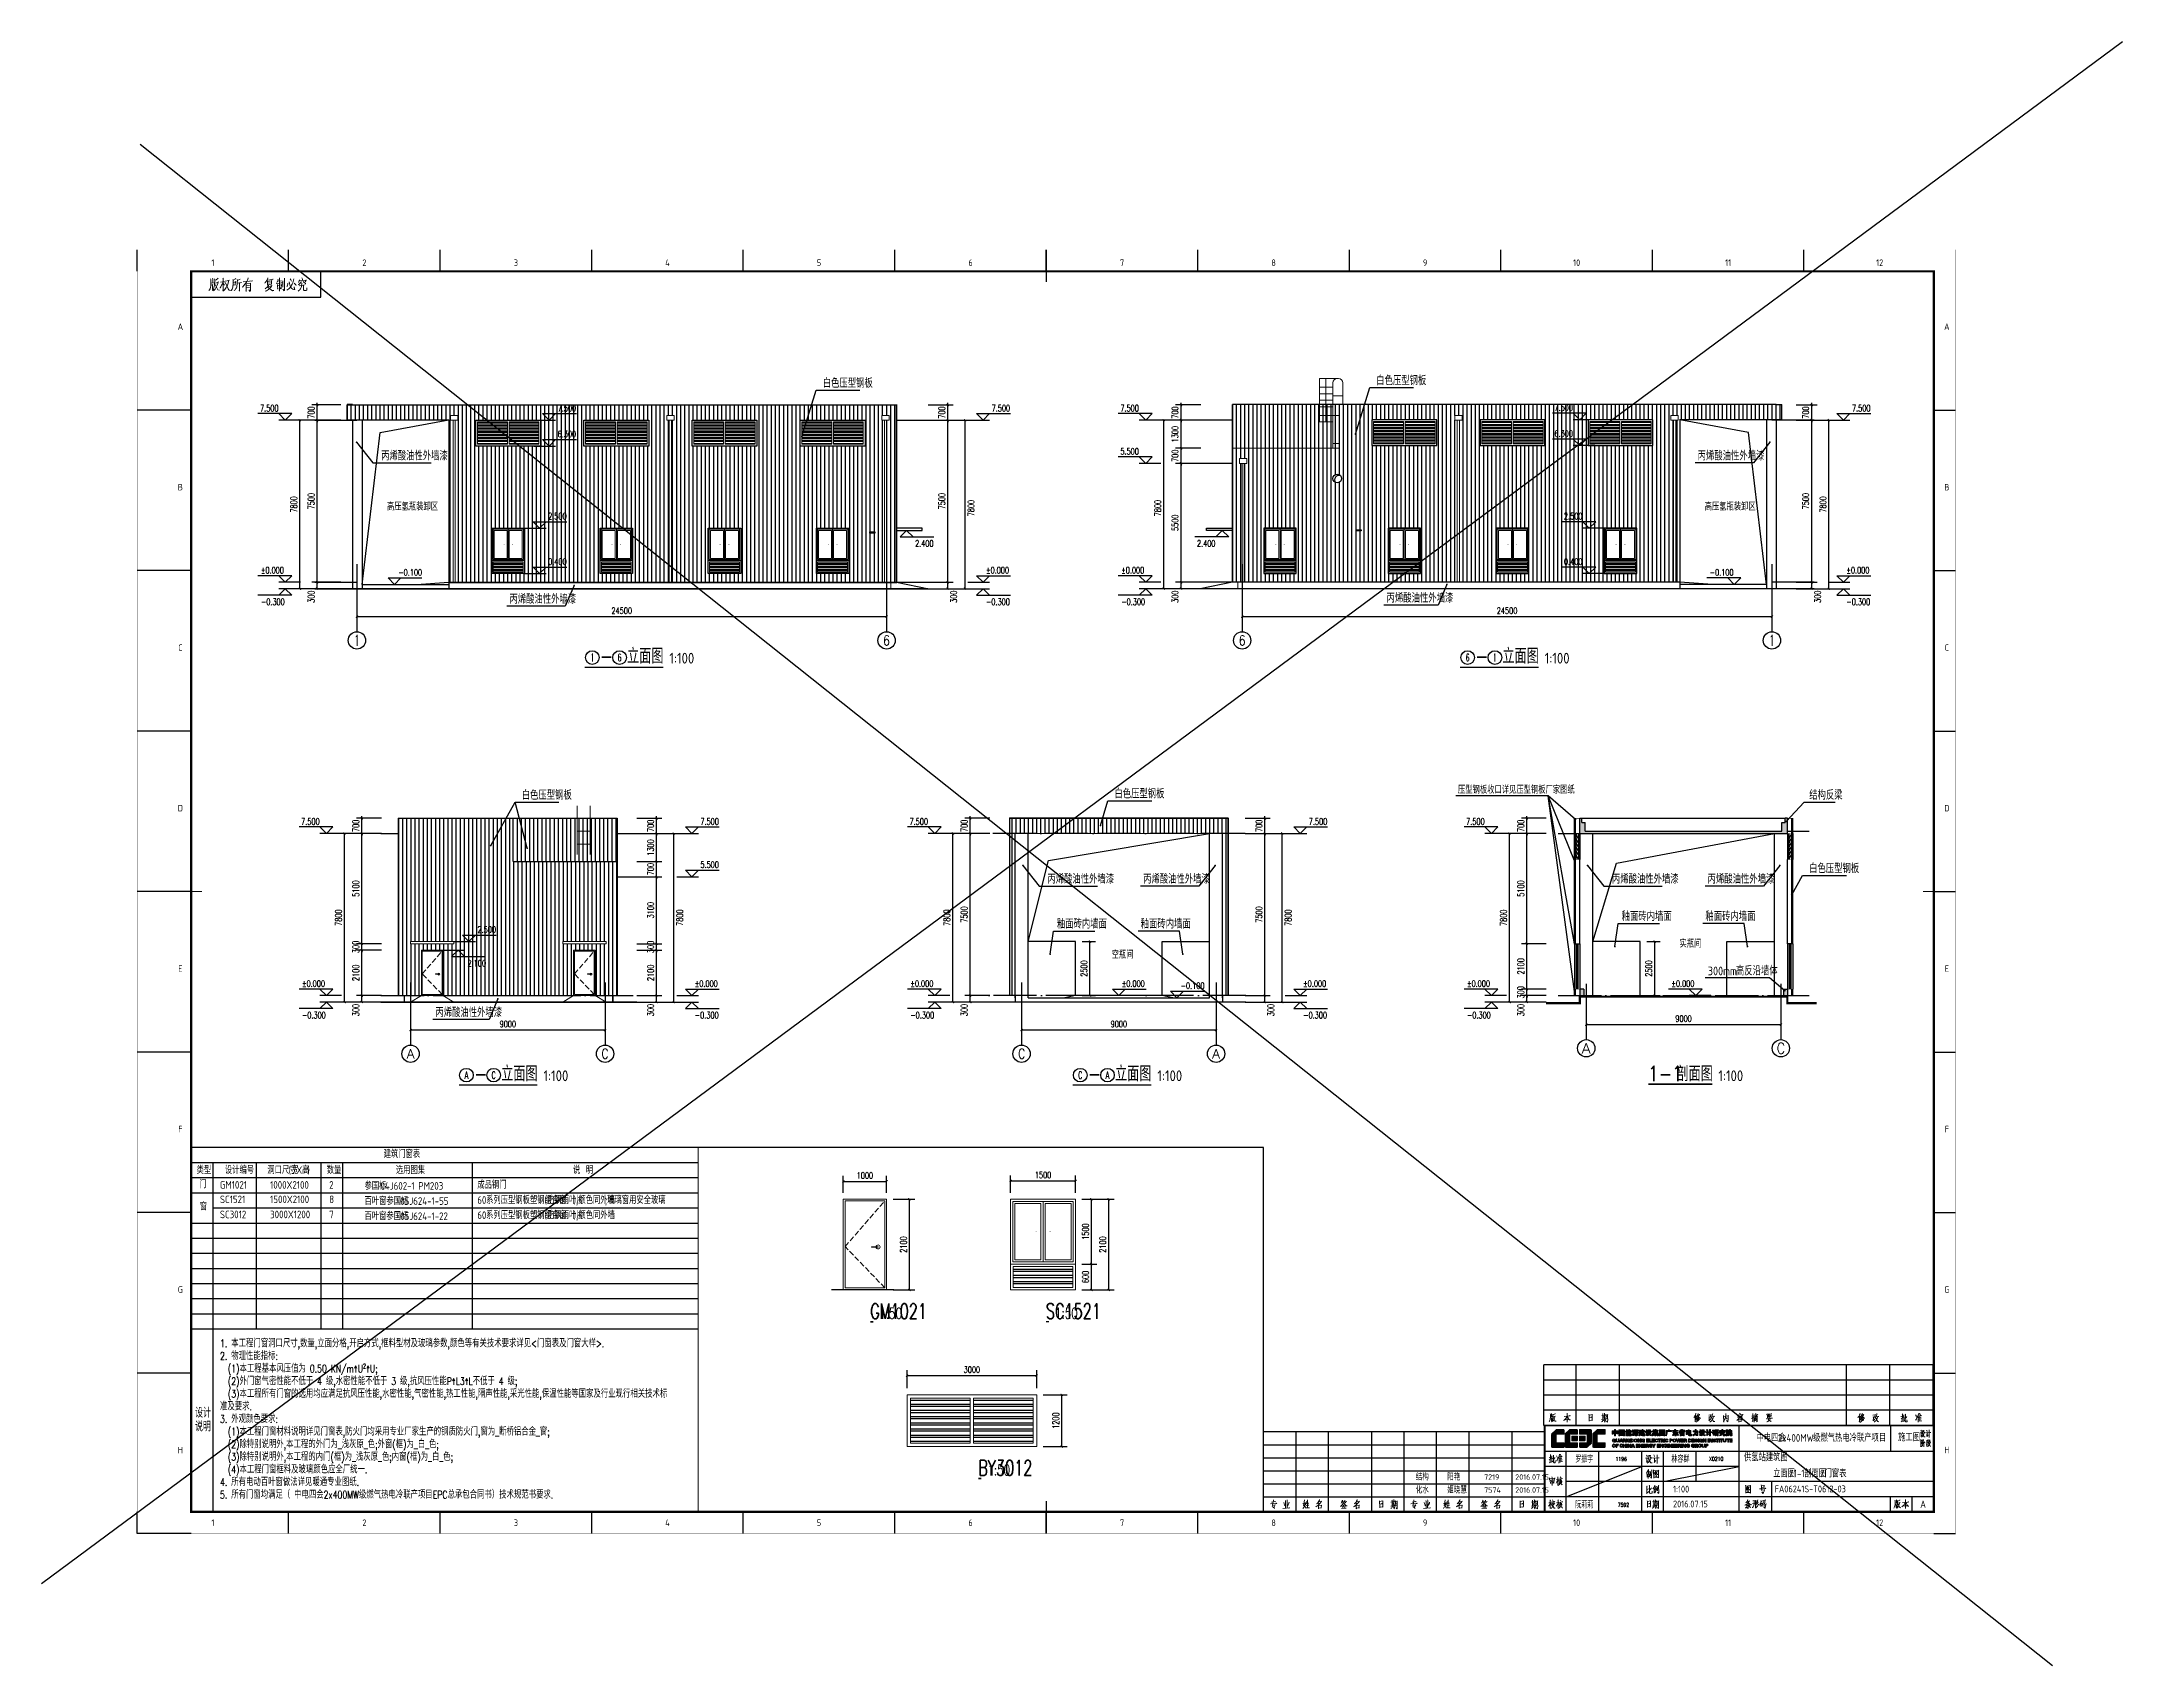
# Model space of a CAD drawing. Extents: x 170390 to 475615, y -37034 to 38097.
# Drawn here: x 379378 to 475615, y -37034 to 38097 of the extents above; entities that cross this region are included whole.
import ezdxf
from ezdxf.enums import TextEntityAlignment as Align

# ---------------------------------------------------------------- set-up
doc = ezdxf.new("R2010")
doc.units = 0
doc.header["$LTSCALE"] = 1000
doc.header["$MEASUREMENT"] = 0
doc.linetypes.add('DASH', pattern=[0.35, 0.25, -0.1])
doc.linetypes.add('DOTE', pattern=[2.42, 2, -0.2, 0.02, -0.2])
doc.layers.get('0').update_dxf_attribs({"color": 8})
doc.layers.get('Defpoints').update_dxf_attribs({"color": 8})
for name, color, linetype in [('-人员定位', 6, 'Continuous'), ('AXIS', 8, 'Continuous'), ('AXIS_TEXT', 8, 'Continuous'), ('DIM_ELEV', 8, 'Continuous'), ('DIM_LEAD', 8, 'Continuous'), ('DIM_SYMB', 8, 'Continuous'), ('DOTE', 8, 'DOTE'), ('GLASS', 8, 'Continuous'), ('HQ1', 8, 'Continuous'), ('HQ2', 8, 'Continuous'), ('PUB_DIM', 8, 'Continuous'), ('PUB_HATCH', 8, 'Continuous'), ('PUB_TAB', 8, 'Continuous'), ('PUB_TEXT', 8, 'Continuous'), ('PUB_TITLE', 8, 'Continuous'), ('STAIR', 8, 'Continuous'), ('Version', 8, 'Continuous'), ('WALL', 8, 'Continuous'), ('轻质板', 8, 'Continuous'), ('门窗', 8, 'Continuous')]:
    doc.layers.add(name, color=color, linetype=linetype)
for name, color, linetype, lineweight in [('建筑看线', 8, 'Continuous', 18), ('立面1线', 8, 'Continuous', 20), ('立面2线', 8, 'Continuous', 20), ('立面窗线', 8, 'Continuous', 15)]:
    doc.layers.add(name, color=color, linetype=linetype, lineweight=lineweight)
doc.styles.add('_HZTXT', font='txt.shx', dxfattribs={"width": 0.8, "bigfont": 'HZTXT.shx'})
doc.styles.add('_TCH_AXIS', font='COMPLEX.shx', dxfattribs={"bigfont": 'dxt.shx'})
doc.styles.add('_TCH_DIM', font='SIMPLEX', dxfattribs={"bigfont": 'GBCBIG'})
doc.styles.add('_TCH_DIM_T3', font='SIMPLEX', dxfattribs={"width": 0.705882, "bigfont": 'GBCBIG'})
doc.styles.add('_TCH_LABEL', font='COMPLEX', dxfattribs={"bigfont": 'GBCBIG'})
doc.styles.add('BIGFONT', font='geditxt.shx', dxfattribs={"bigfont": 'haiwenhz.shx'})
doc.styles.add('COMPLEX', font='COMPLEX')
doc.styles.add('HZ', font='geditxt.shx', dxfattribs={"width": 0.7, "bigfont": 'dxt.shx'})
doc.styles.get("Standard").update_dxf_attribs({"font": 'GBENOR', "bigfont": 'GBCBIG'})
doc.dimstyles.new('_TCH_ARCH&&100', dxfattribs={"dimtxt": 297.5, "dimasz": 100, "dimexe": 250, "dimexo": 300, "dimgap": 126.25, "dimtad": 1, "dimdec": 0, "dimzin": 0, "dimdsep": 46, "dimtxsty": '_TCH_DIM_T3', "dimblk": 'ARCHTICK', "dimcen": 0.09, "dimclrt": 7, "dimazin": 2, "dimtfac": 1, "dimtdec": 0, "dimtix": 1, "dimtmove": 2, "dimatfit": 3, "dimldrblk": 'ARCHTICK', "dimfxl": 0, "dimtolj": 1, "dimtzin": 0, "dimarcsym": 0})
pattern_1 = [(0, (156296.29, 361723.12), (4e-14, 142.875), []), (0, (156343.91, 361675.49), (4e-14, 142.875), [])]
pattern_2 = [(0, (156296.29, 362123.12), (4e-14, 142.875), []), (0, (156343.91, 362075.49), (4e-14, 142.875), [])]
pattern_3 = [(180, (697067.73, 361723.12), (-4e-14, 142.875), []), (180, (697020.11, 361675.49), (-4e-14, 142.875), [])]
pattern_4 = [(180, (697067.73, 362143.12), (-4e-14, 142.875), []), (180, (697020.11, 362095.49), (-4e-14, 142.875), [])]

msp = doc.modelspace()

# ---------------------------------------------------------------- texts
for s, p in [('334455', (454104.9, -27436.7)), ('445566', (453648.9, -29701.5)), ('556677', (458198.9, -29035.5))]:
    msp.add_text(s, height=0.01).set_placement(p)
at = {"layer": 'AXIS', "color": 7, "style": '_TCH_AXIS'}
for s, height, p, p2 in [('A', 485.9, (450610.6, -8724.6), (451027.1, -8724.6)), ('C', 520.8, (459632.9, -8742), (460004.9, -8742))]:
    msp.add_text(s, height=height, dxfattribs=at).set_placement(p, p2, align=Align.FIT)
at = {"layer": 'DIM_ELEV', "color": 7, "style": '_TCH_DIM', "width": 0.705882}
for s, p in [('7.500', (389480.6, 20988.9)), ('7.500', (403243.2, 20988.9)), ('7.500', (423317.8, 20988.9)), ('7.500', (429272.2, 20988.9)), ('7.500', (449346.8, 21008.9)), ('7.500', (463109.4, 20988.9)), ('6.300', (403243.2, 19788.9)), ('5.500', (429272.2, 18988.9)), ('6.300', (449346.8, 19808.9)), ('2.500', (402804.9, 15988.9)), ('2.500', (449785.1, 15988.9)), ('2.400', (419775.1, 14728.9)), ('2.400', (432814.9, 14728.9)), ('%%P0.000', (389519.6, 13488.9)), ('-0.100', (395873.8, 13388.9)), ('0.400', (402804.9, 13888.9)), ('%%P0.000', (423057.8, 13488.9)), ('%%P0.000', (429311.2, 13488.9)), ('0.400', (449785.1, 13888.9)), ('-0.100', (456529.2, 13388.9)), ('%%P0.000', (462849.4, 13488.9)), ('-0.300', (389519.6, 12028.9)), ('-0.300', (423057.8, 12028.9)), ('-0.300', (429311.2, 12028.9)), ('-0.300', (462849.4, 12028.9)), ('7.500', (391381.5, 1864)), ('7.500', (409848.6, 1864)), ('7.500', (419518.9, 1864)), ('7.500', (437985.9, 1864)), ('7.500', (445263.5, 1864)), ('5.500', (409848.6, -136)), ('2.500', (399536.1, -3136)), ('2.100', (399076.1, -4696)), ('%%P0.000', (391420.5, -5636)), ('%%P0.000', (409588.6, -5636)), ('%%P0.000', (419557.9, -5636)), ('%%P0.000', (429335.3, -5636)), ('-0.100', (432059.9, -5736)), ('%%P0.000', (437725.9, -5636)), ('%%P0.000', (445302.5, -5636)), ('%%P0.000', (454755.2, -5636)), ('-0.300', (391420.5, -7096)), ('-0.300', (409588.6, -7096)), ('-0.300', (419557.9, -7096)), ('-0.300', (437725.9, -7096)), ('-0.300', (445302.5, -7096))]:
    msp.add_text(s, height=297.5, dxfattribs=at).set_placement(p)
at = {"layer": 'DIM_LEAD', "color": 7}
for s, height, p in [('白色压型钢板', 385.82, (415504.2, 22085.3)), ('白色压型钢板', 385.82, (441104.7, 22205.3)), ('丙烯酸油性外墙漆', 385.82, (395078.2, 18723.8)), ('丙烯酸油性外墙漆', 385.82, (455970.3, 18723.8)), ('丙烯酸油性外墙漆', 385.82, (401015, 12092.8)), ('丙烯酸油性外墙漆', 385.82, (441583.2, 12144.4)), ('白色压型钢板', 385.82, (401582.5, 3025.3)), ('白色压型钢板', 385.82, (428994.2, 3088.1)), ('结构反梁', 385.82, (461132, 3027.4)), ('白色压型钢板', 385.82, (461125.1, -368.1)), ('丙烯酸油性外墙漆', 385.82, (425895.7, -857.4)), ('丙烯酸油性外墙漆', 385.82, (430320.7, -857.4)), ('丙烯酸油性外墙漆', 385.82, (452006.7, -857.4)), ('丙烯酸油性外墙漆', 385.82, (456431.6, -857.4)), ('釉面砖内墙面', 385.82, (426335.9, -2935.5)), ('釉面砖内墙面', 385.82, (430209.9, -2935.5)), ('釉面砖内墙面', 385.82, (452454.4, -2585.7)), ('釉面砖内墙面', 385.82, (456328.5, -2585.7)), ('300mm', 400, (456440.7, -5104.6)), ('高反沿墙体', 385.82, (457740.7, -5104.6)), ('丙烯酸油性外墙漆', 385.82, (397589.5, -7031.8))]:
    msp.add_text(s, height=height, dxfattribs=at).set_placement(p)
at = {"layer": 'DIM_LEAD', "color": 7, "style": '_TCH_LABEL'}
msp.add_text('压型钢板收口详见压型钢板厂家图纸', height=337.589, dxfattribs=at).set_placement((444884.2, 3303.7))
at = {"layer": 'DIM_SYMB', "color": 7, "style": '_HZTXT'}
for s, height, p, p2 in [('1', 365.2, (404799.4, 9416.1), (404896.8, 9416.1)), ('6', 333.5, (406019.2, 9431.9), (406197.1, 9431.9)), ('6', 333.5, (445243.1, 9431.9), (445421, 9431.9)), ('1', 365.2, (446543.4, 9416.1), (446640.8, 9416.1)), ('A', 333.5, (398935.6, -9890.4), (399113.5, -9890.4)), ('C', 333.5, (400195.6, -9890.4), (400373.5, -9890.4)), ('C', 333.5, (427327.4, -9890.4), (427505.3, -9890.4)), ('A', 333.5, (428587.4, -9890.4), (428765.3, -9890.4))]:
    msp.add_text(s, height=height, dxfattribs=at).set_placement(p, p2, align=Align.FIT)
at = {"layer": 'DIM_SYMB', "color": 7}
for s, height, style, width, p in [('立面图', 700, '_HZTXT', 0.8, (406458.1, 9318.7)), ('立面图', 700, '_HZTXT', 0.8, (446942.1, 9318.7)), ('-', 700, '_HZTXT', 0.8, (405198.1, 9318.7)), ('-', 700, '_HZTXT', 0.8, (445682.1, 9318.7)), ('立面图', 700, '_HZTXT', 0.8, (400634.6, -10003.6)), ('立面图', 700, '_HZTXT', 0.8, (429026.4, -10003.6)), ('1-1', 700, '_HZTXT', 0.8, (453684.1, -10003.6)), ('剖面图', 700, '_HZTXT', 0.8, (454990.7, -10003.6)), ('-', 700, '_HZTXT', 0.8, (399374.6, -10003.6)), ('-', 700, '_HZTXT', 0.8, (427766.4, -10003.6)), ('GM1021', 700, 'HZ', 0.7, (417700.3, -20997.1)), ('1:50', 500, 'HZ', 0.7, (418120.3, -20997.1)), ('SC1521', 700, 'HZ', 0.7, (425827.8, -20991.5)), ('1:50', 500, 'HZ', 0.7, (426247.8, -20991.5)), ('BY3012', 700, 'HZ', 0.7, (422701.5, -28243.1)), ('1:50', 500, 'HZ', 0.7, (423121.5, -28243.1))]:
    msp.add_text(s, height=height, dxfattribs=dict(at, style=style, width=width)).set_placement(p)
for p in [(408412.6, 9318.7), (448896.5, 9318.7), (402589.1, -10003.6), (430980.9, -10003.6), (456927.6, -10003.6)]:
    msp.add_text('1:100', height=500, dxfattribs=at).set_placement(p)
at = {"layer": 'PUB_TEXT'}
for s, height, p in [('高压氢瓶装卸区', 337.59, (395350.5, 16404.9, 337350.9)), ('高压氢瓶装卸区', 337.59, (456293.3, 16404.9, 337350.9)), ('实瓶间', 337.59, (455131.4, -3818.2, 337350.9)), ('空瓶间', 337.59, (428866, -4327.4, 337350.9)), ('建筑门窗表', 337.59, (395198, -13549)), ('类型', 337.59, (386546.8, -14289.9)), ('设计编号', 337.59, (387852.7, -14289.9)), ('洞口尺寸', 337.59, (389817, -14289.9)), ('(', 350, (390800, -14289.9)), ('宽', 337.6, (390916.6, -14289.9)), ('X', 350, (391162.4, -14289.9)), ('高', 337.6, (391424.9, -14289.9)), (')', 350, (391670.6, -14289.9)), ('数量', 337.59, (392567.1, -14289.9)), ('选用图集', 337.59, (395762.7, -14289.9)), ('说', 337.6, (403955.1, -14289.9)), ('明', 337.6, (404550.8, -14289.9)), ('中电四会', 337.59, (458694.8, -26682.2)), ('2x400MW', 350, (459677.8, -26682.2)), ('级燃气热电冷联产项目', 337.59, (461311.1, -26682.2)), ('施工图', 337.59, (465241.6, -26656.3)), ('供氢站建筑图', 337.59, (458110.5, -27585.2)), ('结构', 303.83, (442928.4, -28473.8)), ('化水', 303.83, (442928.4, -29073.8)), ('姬晓慧', 303.83, (444387, -29073.8)), ('阳艳', 303.83, (444387, -28473.8)), ('7219', 252, (446094.6, -28446.2)), ('7574', 252, (446094.6, -29046.2)), ('2016.07.15', 252, (447536.5, -28446.2)), ('2016.07.15', 252, (447536.5, -29046.2)), ('1:100', 315, (454832.2, -29035.9)), ('立面图', 337.59, (459464.5, -28327.8)), ('FA06241S-T0612-03', 315, (459531.4, -29026.1)), ('/1-1', 350, (460201.8, -28327.8)), ('剖面图', 337.59, (460901.8, -28327.8)), ('/', 350, (461639, -28327.8)), ('门窗表', 337.59, (461843.2, -28327.8)), ('2016.07.15', 315, (454832.2, -29723.6)), ('A', 350, (466262.4, -29753.6))]:
    msp.add_text(s, height=height, dxfattribs=at).set_placement(p)
at = {"layer": 'PUB_TEXT', "color": 3}
for s, height, p in [('门', 337.6, (386666, -14949.1)), ('SC1521', 350, (387625.7, -15644.5)), ('GM1021', 350, (387625.7, -14976.7)), ('1000X2100', 350, (389945.6, -14976.7)), ('1500X2100', 350, (389945.6, -15644.5)), ('2', 350, (392680.6, -14976.7)), ('8', 350, (392680.6, -15644.5)), ('参国标', 337.59, (394313.1, -15024.4)), ('百叶窗参国标', 337.59, (394313.1, -15724.4)), ('04J602-1', 350, (395050.4, -15024.4)), ('05J624-1-55', 350, (395962.6, -15724.4)), ('PM203', 350, (396800.4, -15024.4)), ('成品钢门', 337.59, (399527.9, -14976.7)), ('60', 350, (399527.9, -15676.7)), ('系列压型钢板塑钢组合窗', 337.589, (399936.2, -15676.7)), ('(', 350, (402639.4, -15676.7)), ('防飘雨叶片', 337.59, (402756.1, -15676.7)), ('),', 350, (403984.8, -15676.7)), ('颜色同外墙', 337.59, (404203.6, -15676.7)), ('玻璃窗用安全玻璃', 337.59, (405534.4, -15676.7)), ('窗', 337.6, (386691.4, -15979.8)), ('SC3012', 350, (387625.7, -16344.5)), ('3000X1200', 350, (389945.6, -16344.5)), ('7', 350, (392680.6, -16344.5)), ('百叶窗参国标', 337.59, (394313.1, -16424.4)), ('05J624-1-22', 350, (395962.6, -16424.4)), ('60', 350, (399527.9, -16376.7)), ('系列压型钢板塑钢组合窗', 337.589, (399936.2, -16376.7)), ('(', 350, (402639.4, -16376.7)), ('防飘雨叶片', 337.59, (402756.1, -16376.7)), ('),', 350, (403984.8, -16376.7)), ('颜色同外墙', 337.59, (404203.6, -16376.7)), (',', 350, (405432.3, -15676.7))]:
    msp.add_text(s, height=height, dxfattribs=at).set_placement(p)
at = {"layer": 'PUB_TEXT', "linetype": 'Continuous', "style": 'BIGFONT', "width": 0.7}
for s, p in [('设计', (386476.8, -25562.5)), ('说明', (386476.8, -26200.1))]:
    msp.add_text(s, height=400, dxfattribs=at).set_placement(p)
at = {"layer": 'PUB_TEXT', "style": 'HZ', "width": 0.7}
for s, height, p in [('罗振宇', 304.25, (450309.1, -27645.3)), ('1196', 178.56, (452172.2, -27571.8)), ('林容群', 304.25, (454757.6, -27645.3)), ('X0210', 178.56, (456503.9, -27565.5)), ('阮莉莉', 304.25, (450309.1, -29760.8)), ('7592', 178.56, (452279.3, -29691.4))]:
    msp.add_text(s, height=height, dxfattribs=at).set_placement(p)
at = {"layer": 'PUB_TEXT', "linetype": 'Continuous', "insert": (387629.4, -21959.7), "char_height": 350, "width": 20891.025, "attachment_point": 1, "style": 'BIGFONT'}
msp.add_mtext('{\\W0.75;1. 本工程门窗洞口尺寸,数量,立面分格,开启方式,框料型材及玻璃参数,颜色等有关技术要求详见<门窗表及门窗大样>.\\P2. 物理性能指标:\\P  (1)本工程基本风压值为 0.50 KN/m^ U²^ U;\\P  (2)外门窗气密性能不低于 4 级,水密性能不低于 3 级,抗风压性能P^ L3^ L不低于 4 级;\\P  (3)本工程所有门窗的选用均应满足抗风压性能,水密性能,气密性能,热工性能,隔声性能,采光性能,保温性能等国家及行业现行相关技术标准及要求.\\P3. 外观颜色要求:\\P  (1)本工程门窗材料说明详见门窗表,防火门均采用专业厂家生产的钢质防火门,窗为_断桥铝合金_窗;\\P  (2)除特别说明外,本工程的外门为_浅灰原_色;外窗(框)为_白_色;\\P  (3)除特别说明外,本工程的内门(框)为_浅灰原_色;内窗(框)为_白_色;\\P  (4)本工程门窗框料及玻璃颜色应全厂统一.\\P4. 所有电动百叶窗做法详见暖通专业图纸.\\P5. 所有门窗均满足（ 中电四会2x400MW级燃气热电冷联产项目EPC总承包合同书）技术规范书要求.}', dxfattribs=at)

# ---------------------------------------------------------------- blocks, each defined once
blk = doc.blocks.new('GEDI_WK_A1')
at = {"color": 3}
for p, q in [((0, 584), (0, 594)), ((70.08, 584), (70.08, 594)), ((140.17, 584), (140.17, 594)), ((210.25, 584), (210.25, 594)), ((280.33, 584), (280.33, 594)), ((350.42, 584), (350.42, 594)), ((420.5, 584), (420.5, 594)), ((490.58, 584), (490.58, 594)), ((560.67, 584), (560.67, 594)), ((630.75, 584), (630.75, 594)), ((700.83, 584), (700.83, 594)), ((770.92, 584), (770.92, 594)), ((85, 572), (85, 584)), ((25, 572), (85, 572)), ((25, 519.75), (0, 519.75)), ((831, 519.75), (841, 519.75)), ((25, 445.5), (0, 445.5)), ((831, 445.5), (841, 445.5)), ((25, 371.25), (0, 371.25)), ((831, 371.25), (841, 371.25)), ((25, 297), (0, 297)), ((831, 297), (841, 297)), ((25, 222.75), (0, 222.75)), ((831, 222.75), (841, 222.75)), ((25, 148.5), (0, 148.5)), ((831, 148.5), (841, 148.5)), ((25, 74.25), (0, 74.25)), ((831, 74.25), (841, 74.25)), ((0, 0), (0, 10)), ((70.08, 0), (70.08, 10)), ((140.17, 0), (140.17, 10)), ((210.25, 0), (210.25, 10)), ((280.33, 0), (280.33, 10)), ((350.42, 0), (350.42, 10)), ((420.5, 0), (420.5, 10)), ((490.58, 0), (490.58, 10)), ((560.67, 0), (560.67, 10)), ((630.75, 0), (630.75, 10)), ((700.83, 0), (700.83, 10)), ((770.92, 0), (770.92, 10)), ((25, 0), (0, 0)), ((831, 0), (841, 0))]:
    blk.add_line(p, q, dxfattribs=at)
for points, const_width in [([(0, 0), (841, 0), (841, 594), (0, 594)], 0.1), ([(25, 10), (831, 10), (831, 584), (25, 584)], 1)]:
    blk.add_lwpolyline(points, close=True, dxfattribs=dict(at, const_width=const_width))
at = {"color": 3, "const_width": 0.5}
for points in [[(420.5, 579), (420.5, 594)], [(30, 297), (0, 297)], [(826, 297), (841, 297)], [(420.5, 0), (420.5, 15)]]:
    blk.add_lwpolyline(points, dxfattribs=at)
at = {"color": 3}
for s, p in [('1', (35.04, 588)), ('2', (105.12, 588)), ('3', (175.21, 588)), ('4', (245.29, 588)), ('5', (315.38, 588)), ('6', (385.46, 588)), ('7', (455.54, 588)), ('8', (525.62, 588)), ('9', (595.71, 588)), ('10', (665.79, 588)), ('11', (735.87, 588)), ('12', (805.96, 588)), ('1', (35.04, 5)), ('2', (105.12, 5)), ('3', (175.21, 5)), ('4', (245.29, 5)), ('5', (315.38, 5)), ('6', (385.46, 5)), ('7', (455.54, 5)), ('8', (525.62, 5)), ('9', (595.71, 5)), ('10', (665.79, 5)), ('11', (735.87, 5)), ('12', (805.96, 5))]:
    blk.add_text(s, height=3, dxfattribs=at).set_placement(p, align=Align.MIDDLE)
for s, p in [('A', (20, 556.88)), ('A', (837, 556.88)), ('B', (20, 482.62)), ('B', (837, 482.62)), ('C', (20, 408.38)), ('C', (837, 408.38)), ('D', (20, 334.12)), ('D', (837, 334.12)), ('E', (20, 259.88)), ('E', (837, 259.88)), ('F', (20, 185.62)), ('F', (837, 185.62)), ('G', (20, 111.38)), ('G', (837, 111.38)), ('H', (20, 37.12)), ('H', (837, 37.12))]:
    blk.add_text(s, height=3, dxfattribs=at).set_placement(p, align=Align.CENTER)
blk = doc.blocks.new('GEDI_Copyright_2012')
at = {"color": 7, "lineweight": 0}
for points in [[(8.99, -3.43), (9.11, -3.83), (9.11, -5.03), (9.11, -5.93), (9.03, -6.73), (8.9, -7.33), (8.73, -8.03), (8.48, -8.53), (8.22, -8.93)], [(9.11, -6.38), (10.01, -6.28), (9.92, -6.13), (9.92, -8.38), (9.88, -8.08), (9.88, -7.68)], [(9.16, -5.48), (10.39, -5.28)], [(10.81, -3.53), (10.9, -4.03), (10.9, -4.68), (10.81, -5.53), (10.73, -6.33), (10.6, -7.03), (10.47, -7.68), (10.3, -8.23), (10.09, -8.72), (9.84, -9.08)], [(9.88, -3.13), (9.96, -3.43), (9.96, -5.33)], [(11.2, -5.43), (12.56, -5.08), (12.47, -4.93), (12.26, -5.58), (12, -6.38), (11.75, -6.98), (11.45, -7.63), (11.03, -8.23), (10.6, -8.68), (10.26, -9.03)], [(12.43, -3.23), (12.34, -3.38), (11.53, -3.88), (10.98, -4.13)], [(11.15, -6.08), (12.34, -8.63), (13.15, -8.68), (12.38, -8.58), (12.17, -8.28)], [(14.72, -4.88), (14.42, -5.73), (14.08, -6.43), (13.74, -7.13), (13.45, -7.63), (13.36, -7.78)], [(13.62, -5.08), (15.4, -4.68)], [(14.64, -3.13), (14.81, -3.38), (14.76, -3.33), (14.72, -9.13), (14.68, -8.72), (14.72, -8.13)], [(14.72, -5.63), (15.27, -6.03), (15.4, -6.33)], [(15.7, -4.48), (17.52, -4.18), (17.44, -4.03), (17.27, -4.68), (17.1, -5.43), (16.93, -5.93), (16.76, -6.43), (16.55, -6.93), (16.21, -7.48), (15.91, -7.98), (15.61, -8.43), (15.32, -8.72), (15.02, -8.98)], [(15.61, -5.23), (15.87, -5.28), (17.44, -8.72), (18.2, -8.83), (17.44, -8.63), (17.14, -8.08)], [(20.67, -3.38), (20.5, -3.48), (19.35, -4.13), (19.27, -3.73), (19.4, -4.13), (19.4, -5.43), (19.35, -6.23), (19.31, -6.78), (19.22, -7.33), (19.1, -7.83), (18.93, -8.33), (18.72, -8.68), (18.54, -8.98)], [(19.48, -6.38), (19.56, -6.33), (20.54, -6.18), (20.41, -6.23), (20.54, -4.68), (20.63, -4.88), (19.44, -5.13)], [(22.67, -3.58), (21.99, -3.98), (21.35, -4.13), (21.26, -3.73), (21.35, -4.33), (21.31, -4.93), (21.26, -5.58), (21.22, -6.13), (21.13, -6.63), (21.05, -7.18), (20.92, -7.58), (20.71, -7.88), (20.5, -8.23), (20.28, -8.53), (20.07, -8.78), (19.86, -8.98)], [(21.31, -5.53), (23.22, -5.23), (23.09, -5.18), (22.88, -5.28)], [(22.28, -5.43), (22.28, -9.13), (22.24, -8.88), (22.28, -8.48)], [(26.28, -2.98), (26.28, -3.23), (26.02, -4.08), (25.76, -4.68), (25.51, -5.08), (25.04, -5.83), (24.36, -6.63), (23.9, -7.13), (23.6, -7.38)], [(23.98, -4.83), (28.4, -4.43), (28.14, -4.33)], [(25.34, -5.53), (25.43, -5.73), (25.38, -9.03), (25.38, -9.33), (25.34, -9.03), (25.38, -8.68)], [(25.43, -5.73), (27.38, -5.53), (27.38, -5.43), (27.47, -5.53), (27.38, -5.58), (27.38, -9.08), (27.34, -9.28), (26.66, -8.63), (27.34, -9.18)], [(26.96, -6.58), (25.47, -6.73)], [(25.47, -7.68), (26.96, -7.53)], [(28.14, -4.33), (27.8, -4.48)], [(35.45, -3.03), (35.49, -3.23), (34.98, -4.18), (34.52, -4.83), (34.26, -5.23), (34.05, -5.53)], [(35.71, -6.38), (35.71, -6.53), (34.98, -7.43), (34.56, -7.78), (34.26, -8.03)], [(35.62, -6.88), (35.75, -6.98), (37.28, -6.68), (37.23, -6.53), (36.77, -7.33), (36.47, -7.68), (36.17, -7.98), (35.71, -8.38), (35.28, -8.72), (34.81, -8.98), (34.26, -9.23)], [(35.11, -4.08), (36.34, -3.93), (37.87, -3.68), (37.75, -3.63), (37.49, -3.73)], [(35.24, -4.43), (35.28, -4.73), (35.32, -5.58), (35.32, -6.38), (35.28, -6.23), (37.19, -5.93), (37.07, -5.93), (37.15, -4.23), (37.28, -4.38), (35.28, -4.68)], [(36.64, -5.28), (35.36, -5.48)], [(35.54, -7.38), (35.62, -7.43), (37.57, -8.98), (38.3, -8.93), (37.57, -8.93), (37.32, -8.78)], [(39.27, -5.63), (42.08, -5.33), (42.03, -5.33), (41.87, -5.28), (41.65, -5.38)], [(40.12, -3.58), (40.16, -3.88), (39.83, -4.93), (39.66, -5.23)], [(39.87, -6.13), (39.95, -6.68), (39.95, -6.78), (40, -8.28), (39.95, -7.98), (40, -7.73)], [(40, -6.58), (41.95, -6.28), (41.82, -6.13), (41.74, -6.53), (41.69, -7.18), (41.61, -7.63), (41.57, -7.93), (41.44, -8.08), (41.06, -7.58), (41.48, -8.03)], [(40.12, -4.48), (41.74, -4.33)], [(40.8, -3.03), (40.84, -3.28), (40.8, -9.23), (40.72, -8.88), (40.8, -8.53)], [(42.33, -4.33), (42.42, -4.58), (42.42, -7.33), (42.33, -6.83), (42.37, -6.53)], [(43.1, -3.13), (43.18, -3.43), (43.14, -8.23), (43.14, -8.53), (43.1, -8.78), (43.05, -8.88), (42.97, -8.98), (42.37, -8.23), (43.05, -8.88)], [(47.43, -3.48), (47.39, -4.03), (47.17, -4.73), (47, -5.28), (46.71, -5.88), (46.45, -6.48), (46.2, -6.88), (45.86, -7.38), (45.47, -7.78), (45.09, -8.13), (44.67, -8.48), (44.24, -8.72)], [(44.67, -5.43), (44.63, -5.93), (44.5, -6.48), (44.37, -6.83), (44.24, -7.03)], [(45.26, -4.88), (45.43, -5.63), (45.56, -6.18), (45.77, -6.68), (45.99, -7.23), (46.24, -7.63), (46.58, -7.93), (47.05, -8.28), (47.51, -8.43), (47.81, -8.48), (47.94, -8.48), (47.73, -7.78), (47.64, -7.13), (47.81, -8.48)], [(45.82, -3.53), (46.07, -3.93), (46.24, -4.28), (46.32, -4.48), (46.32, -4.63)], [(47.64, -5.43), (48.07, -5.93), (48.36, -6.28), (48.49, -6.58)], [(51.21, -5.48), (51.21, -5.83), (51.08, -6.58), (50.95, -7.03), (50.83, -7.43), (50.7, -7.78), (50.53, -8.13), (50.32, -8.43), (50.06, -8.68), (49.77, -8.93), (49.43, -9.18)], [(50.91, -4.68), (50.83, -4.98), (50.44, -5.43), (50.06, -5.83), (49.81, -6.03), (49.55, -6.23)], [(50.06, -3.98), (50.02, -4.33), (49.94, -4.58), (49.85, -4.83), (49.77, -4.98), (49.68, -5.03), (50.02, -4.43), (53.29, -4.13), (53.16, -4.03), (52.78, -4.83)], [(49.98, -6.68), (52.19, -6.43), (52.06, -6.28), (52.02, -6.58), (51.93, -8.18), (51.97, -8.63), (52.06, -8.78), (52.19, -8.88), (52.4, -8.88), (52.61, -8.88), (53.21, -8.88), (53.42, -8.78), (53.46, -8.72), (53.42, -7.68), (53.42, -8.78)], [(51.21, -3.03), (51.47, -3.58), (51.55, -3.93)], [(51.76, -4.78), (52.27, -5.13), (52.65, -5.43), (52.83, -5.68), (52.91, -5.88)]]:
    blk.add_lwpolyline(points, dxfattribs=at)
blk = doc.blocks.new('GEDI_Version_2012')
at = {"layer": 'Version', "color": 2}
for p, q in [((-180, 0), (-180, 28)), ((0, 28), (-180, 28)), ((0, 21), (-180, 21)), ((-165, 0), (-165, 28)), ((-145, 0), (-145, 28)), ((-40, 0), (-40, 28)), ((-20, 0), (-20, 28)), ((0, 14), (-180, 14)), ((0, 7), (-180, 7)), ((0, 0), (-180, 0))]:
    blk.add_line(p, q, dxfattribs=at)
at = {"layer": 'Version', "color": 7}
blk.add_line((0, 28), (0, 0), dxfattribs=at)
at = {"layer": 'Version', "color": 7, "lineweight": 0}
for points in [[(-177.01, 5.36), (-176.93, 5.09), (-176.93, 4.31), (-176.93, 3.72), (-176.99, 3.19), (-177.07, 2.8), (-177.18, 2.34), (-177.35, 2.01), (-177.51, 1.75)], [(-176.93, 3.42), (-176.35, 3.49), (-176.41, 3.59), (-176.41, 2.11), (-176.43, 2.31), (-176.43, 2.57)], [(-176.91, 4.02), (-176.1, 4.14)], [(-175.82, 5.29), (-175.76, 4.97), (-175.76, 4.54), (-175.82, 3.98), (-175.87, 3.45), (-175.96, 3), (-176.04, 2.57), (-176.15, 2.21), (-176.29, 1.88), (-176.46, 1.65)], [(-176.43, 5.56), (-176.38, 5.36), (-176.38, 4.11)], [(-175.57, 4.05), (-174.68, 4.28), (-174.73, 4.37), (-174.87, 3.95), (-175.04, 3.42), (-175.2, 3.03), (-175.4, 2.6), (-175.68, 2.21), (-175.96, 1.91), (-176.18, 1.68)], [(-174.76, 5.49), (-174.81, 5.39), (-175.34, 5.06), (-175.7, 4.9)], [(-175.6, 3.62), (-174.81, 1.95), (-174.29, 1.91), (-174.79, 1.98), (-174.92, 2.17)], [(-169.3, 4.31), (-169.61, 3.72), (-169.89, 3.23), (-170.19, 2.86), (-170.56, 2.5), (-170.87, 2.24)], [(-170.58, 4.21), (-167.83, 4.51), (-167.94, 4.57), (-168.3, 4.47)], [(-169.92, 2.53), (-168.52, 2.7), (-168.64, 2.77), (-168.88, 2.67)], [(-169.19, 5.62), (-169.16, 2.93), (-169.16, 1.49), (-169.22, 1.68), (-169.16, 2.11)], [(-169.06, 4.28), (-168.22, 2.6), (-167.6, 2.64), (-168.19, 2.67), (-168.35, 2.86)], [(-159.11, 5.16), (-159.05, 4.83), (-159.03, 4.12), (-159, 3.36), (-159, 3.26), (-159, 2.74), (-159, 2.05), (-159, 2.27), (-157.91, 2.48), (-157.69, 2.24), (-157.63, 2.54), (-157.63, 2.93), (-157.61, 3.69), (-157.58, 4.47), (-157.58, 5.13), (-157.55, 5.04), (-159.03, 4.8)], [(-159, 3.62), (-157.91, 3.82), (-158.03, 3.85), (-158.27, 3.72)], [(-153.26, 2.7), (-151.53, 2.96), (-151.61, 3), (-151.73, 2.9)], [(-152.62, 2.51), (-152.65, 2.34), (-152.87, 2.01), (-153.07, 1.79), (-153.26, 1.62)], [(-153.18, 4.57), (-151.53, 4.77)], [(-152.73, 5.46), (-152.67, 5.26), (-152.67, 2.81)], [(-152.65, 4.02), (-152.15, 4.12)], [(-152.62, 3.46), (-152.17, 3.55)], [(-152.17, 2.6), (-151.87, 2.21), (-151.87, 2.05), (-151.97, 2.34)], [(-151.95, 5.66), (-151.89, 5.46), (-151.97, 2.9)], [(-151.31, 5.2), (-151.22, 4.83), (-151.22, 4.12), (-151.25, 3.33), (-151.31, 2.84), (-151.45, 2.31), (-151.61, 1.98), (-151.92, 1.49)], [(-151.25, 3.13), (-151.2, 3.13), (-150.75, 3.23)], [(-151.22, 4.8), (-150.39, 4.97), (-150.47, 5.07), (-150.47, 4.05), (-150.47, 3.98), (-150.45, 2.51), (-150.47, 1.95), (-150.5, 1.62), (-150.53, 1.53), (-150.95, 1.95), (-150.55, 1.65)], [(-151.2, 3.98), (-150.72, 4.09)], [(-109.62, 5.62), (-109.64, 5.42), (-109.89, 4.9), (-109.89, 4.83), (-110.12, 4.44), (-110.31, 4.11), (-110.51, 3.85), (-110.67, 3.62)], [(-110.01, 4.51), (-110.01, 1.62), (-110.06, 1.88), (-110.01, 2.38)], [(-108.02, 2.93), (-108.11, 2.7), (-108.41, 2.38), (-108.7, 2.11), (-108.97, 1.95), (-109.25, 1.75), (-109.51, 1.62), (-109.7, 1.55)], [(-109.59, 4.4), (-109.59, 2.5), (-109.62, 2.74), (-109.59, 2.9)], [(-108.86, 4.94), (-108.75, 4.9), (-107.91, 5.03), (-107.97, 5.09), (-108.25, 4.64), (-108.5, 4.24), (-108.72, 3.98), (-108.97, 3.75), (-109.22, 3.52), (-109.39, 3.39)], [(-108.62, 5.56), (-108.81, 5.06), (-108.97, 4.67), (-109.17, 4.37), (-109.2, 4.31), (-109.33, 4.08)], [(-108.28, 3.33), (-108.33, 3.19), (-108.36, 3.13), (-108.67, 2.8), (-108.72, 2.77), (-108.89, 2.6), (-109.12, 2.44), (-109.33, 2.27)], [(-108.5, 3.72), (-108.53, 3.62), (-108.56, 3.59), (-108.83, 3.33), (-109.06, 3.1), (-109.25, 2.93)], [(-108.97, 4.61), (-108.86, 4.57), (-107.78, 3.39), (-107.41, 3.42), (-107.78, 3.42), (-107.91, 3.55)], [(-103.69, 4.8), (-102.57, 4.97), (-102.68, 5.06), (-102.83, 3.92), (-102.68, 3.92), (-103.52, 3.78), (-103.57, 4.08), (-103.52, 3.72), (-103.54, 2.24)], [(-103.63, 2.11), (-102.77, 3)], [(-101.6, 4.08), (-101.6, 3.88), (-101.71, 3.36), (-101.82, 3.07), (-101.93, 2.8), (-102.07, 2.57), (-102.23, 2.34), (-102.43, 2.11), (-102.65, 1.95), (-102.88, 1.79), (-103.04, 1.72), (-103.21, 1.65)], [(-101.85, 5.56), (-101.91, 5.16), (-102.07, 4.64), (-102.29, 4.08), (-102.46, 3.72), (-102.57, 3.45), (-102.68, 3.23)], [(-102.43, 3.59), (-102.35, 3.55), (-101.49, 1.79), (-100.96, 1.75), (-101.46, 1.85), (-101.6, 2.05)], [(-102.29, 4.02), (-101.04, 4.21), (-101.18, 4.24), (-101.4, 4.18)], [(-96.96, 4.66), (-96.88, 4.23), (-96.8, 1.91), (-96.8, 1.58), (-96.85, 1.77), (-96.83, 2.2)], [(-96.85, 4.17), (-95.79, 4.33), (-95.74, 4.33), (-94.65, 4.47), (-94.73, 4.56), (-94.76, 4.5), (-94.76, 3.81), (-94.76, 3.22), (-94.79, 3.15), (-94.79, 2.6), (-94.79, 2.53), (-94.84, 2.17), (-94.87, 1.87), (-94.9, 1.61), (-95.52, 2.27), (-94.93, 1.71), (-94.87, 2.03)], [(-95.79, 5.54), (-95.82, 4.89), (-95.88, 4.33), (-95.88, 4.26), (-95.96, 3.87), (-96.07, 3.48), (-96.18, 3.12), (-96.27, 2.92), (-96.41, 2.72), (-96.49, 2.56), (-96.6, 2.46)], [(-95.94, 3.71), (-95.63, 3.45), (-95.38, 3.19), (-95.29, 2.98), (-95.35, 3.12)], [(-89.1, 4.18), (-89.15, 3.98), (-89.26, 3.85), (-89.6, 3.42), (-89.93, 3.07), (-90.27, 2.74), (-90.6, 2.47), (-90.8, 2.34)], [(-90.3, 5.06), (-90.27, 4.8), (-90.3, 4.64), (-90.35, 4.4), (-90.41, 4.24), (-90.41, 4.37), (-90.3, 4.61)], [(-89.62, 4.51), (-89.65, 4.34), (-90.04, 3.81), (-90.33, 3.52)], [(-90.27, 4.77), (-87.87, 5), (-87.95, 5.06), (-88.34, 4.44)], [(-89.88, 2.83), (-89.82, 2.64), (-89.77, 1.72), (-89.74, 1.49), (-89.85, 1.72), (-88.68, 1.82), (-88.76, 1.82), (-88.65, 2.86), (-88.57, 2.8), (-89.79, 2.64)], [(-89.43, 5.65), (-89.12, 5.32), (-89.07, 5.13), (-89.21, 5.42)], [(-89.23, 3.88), (-88.81, 3.42), (-88.37, 2.93), (-88.04, 2.6), (-87.54, 2.64), (-88.07, 2.67), (-88.29, 2.86)], [(-88.9, 4.4), (-88.43, 4.02), (-88.29, 3.75), (-88.51, 4.08)], [(-84.01, 3.23), (-82.99, 3.78)], [(-83.85, 4.28), (-82.93, 4.47)], [(-83.4, 5.59), (-83.27, 5.39), (-83.32, 5.46), (-83.32, 1.85), (-83.38, 1.75), (-83.71, 2.14), (-83.38, 1.79)], [(-82.7, 4.7), (-81.07, 4.97), (-81.18, 5), (-81.39, 4.94)], [(-82.7, 4.14), (-82.65, 1.58), (-82.7, 1.79), (-82.68, 2.05)], [(-82.68, 3.95), (-81.18, 4.14), (-81.26, 4.24), (-81.28, 3.92), (-81.28, 2.24), (-81.31, 1.79), (-81.34, 1.62), (-81.7, 1.98), (-81.34, 1.72)], [(-82.46, 3.36), (-81.51, 3.55)], [(-82.4, 4.73), (-82.26, 4.4), (-82.26, 4.18)], [(-82.31, 3.07), (-82.23, 2.14), (-82.26, 2.38), (-81.68, 2.47), (-81.78, 2.47), (-81.68, 3.13), (-81.62, 3), (-82.26, 2.9)], [(-82.07, 5.59), (-81.9, 5.32), (-81.9, 5.23), (-81.9, 5)], [(-82.04, 3.98), (-82.01, 3.81), (-82.04, 3)], [(-81.76, 4.83), (-81.7, 4.67), (-81.84, 4.08)], [(-77.08, 3.16), (-76.97, 3.1), (-76.88, 3.1), (-74.29, 3.36), (-74.44, 3.39), (-74.65, 3.33)], [(-76.94, 5.2), (-76.86, 5.13), (-76.77, 5.2), (-74.52, 5.39), (-74.63, 5.42), (-74.91, 5.36)], [(-75.27, 3.23), (-75.38, 2.86), (-75.52, 2.64), (-75.69, 2.41), (-75.88, 2.21), (-76.16, 1.98), (-76.46, 1.85), (-76.66, 1.72), (-76.86, 1.68)], [(-76.64, 4.77), (-76.58, 4.54), (-76.52, 3.59), (-76.58, 3.78), (-74.85, 3.95), (-74.96, 3.95), (-74.88, 4.83), (-74.85, 4.73), (-76.55, 4.57)], [(-75.8, 3.78), (-75.8, 3.69), (-76.27, 2.64), (-76.07, 2.53), (-75.55, 2.27), (-75.13, 2.05), (-74.94, 1.91), (-74.83, 1.79)], [(-76.13, 5.13), (-76.05, 5), (-76.05, 3.81)], [(-75.55, 5.16), (-75.49, 5.03), (-75.57, 3.88)], [(-33.67, 5.6), (-33.7, 5.39), (-33.95, 4.87), (-33.95, 4.8), (-34.17, 4.41), (-34.37, 4.08), (-34.56, 3.82), (-34.73, 3.59)], [(-34.06, 4.48), (-34.06, 1.59), (-34.12, 1.86), (-34.06, 2.35)], [(-32.09, 2.9), (-32.17, 2.67), (-32.47, 2.35), (-32.75, 2.08), (-33.04, 1.92), (-33.31, 1.72), (-33.56, 1.59), (-33.75, 1.53)], [(-33.64, 4.38), (-33.64, 2.48), (-33.67, 2.71), (-33.64, 2.87)], [(-32.92, 4.91), (-32.81, 4.87), (-31.97, 5.01), (-32.03, 5.07), (-32.31, 4.61), (-32.56, 4.21), (-32.78, 3.95), (-33.04, 3.73), (-33.28, 3.49), (-33.45, 3.36)], [(-32.67, 5.53), (-32.86, 5.04), (-33.04, 4.64), (-33.23, 4.35), (-33.25, 4.28), (-33.39, 4.06)], [(-32.33, 3.3), (-32.39, 3.16), (-32.42, 3.1), (-32.73, 2.78), (-32.78, 2.74), (-32.95, 2.57), (-33.17, 2.41), (-33.39, 2.24)], [(-32.56, 3.69), (-32.59, 3.59), (-32.62, 3.56), (-32.89, 3.3), (-33.12, 3.07), (-33.31, 2.9)], [(-33.04, 4.58), (-32.92, 4.54), (-31.83, 3.36), (-31.47, 3.4), (-31.83, 3.4), (-31.97, 3.52)], [(-27.76, 4.77), (-26.64, 4.94), (-26.75, 5.04), (-26.89, 3.89), (-26.75, 3.89), (-27.59, 3.76), (-27.65, 4.06), (-27.59, 3.69), (-27.62, 2.21)], [(-27.7, 2.08), (-26.84, 2.97)], [(-25.66, 4.06), (-25.66, 3.85), (-25.77, 3.33), (-25.89, 3.04), (-26, 2.78), (-26.14, 2.54), (-26.31, 2.31), (-26.5, 2.08), (-26.72, 1.92), (-26.95, 1.76), (-27.11, 1.69), (-27.28, 1.62)], [(-25.92, 5.53), (-25.97, 5.13), (-26.14, 4.61), (-26.37, 4.06), (-26.53, 3.69), (-26.64, 3.43), (-26.75, 3.2)], [(-26.5, 3.56), (-26.42, 3.52), (-25.56, 1.76), (-25.03, 1.72), (-25.53, 1.82), (-25.66, 2.02)], [(-26.37, 3.99), (-25.11, 4.18), (-25.25, 4.21), (-25.47, 4.15)], [(-14.82, 4.08), (-14.77, 4.08), (-13.79, 4.31)], [(-14.79, 3.03), (-13.79, 3.65)], [(-14.2, 5.43), (-14.17, 5.16), (-14.23, 1.75), (-14.26, 1.62), (-14.65, 1.98), (-14.26, 1.68)], [(-13.54, 4.87), (-13.48, 4.71), (-13.51, 1.98), (-13.62, 1.89), (-13.06, 2.41)], [(-13.06, 3.59), (-13.48, 3.43)], [(-12.84, 5.26), (-12.78, 5.07), (-12.84, 2.64), (-12.81, 2.34), (-12.81, 2.15), (-12.78, 1.98), (-12.73, 1.85), (-12.65, 1.75), (-12.59, 1.72), (-12.48, 1.68), (-12.36, 1.68), (-12.09, 1.68), (-12, 1.75), (-11.97, 1.78), (-12.06, 2.64), (-12, 1.75), (-12.06, 1.72)], [(-12.12, 4.12), (-12.2, 3.88), (-12.81, 3.17)], [(-8.14, 2.74), (-8.11, 2.77), (-7.85, 2.47), (-7.3, 4.24)], [(-8.08, 4.87), (-7.85, 4.57), (-7.72, 4.21)], [(-6.6, 5.62), (-6.6, 5.46), (-6.83, 4.77), (-7.04, 4.24), (-7.3, 3.72)], [(-6.88, 4.45), (-6.85, 2.21), (-6.88, 1.78), (-6.91, 1.46), (-6.91, 1.75)], [(-6.71, 4.34), (-5.38, 4.57), (-5.43, 4.6), (-5.68, 4.54), (-6.1, 4.45), (-6.1, 2.08)], [(-6.65, 2.01), (-5.23, 2.18)], [(-6.6, 3.62), (-5.52, 3.79)], [(-6.57, 2.84), (-5.49, 3)], [(-6.21, 5.59), (-5.99, 5.07), (-5.99, 4.93), (-5.96, 4.77)]]:
    blk.add_lwpolyline(points, dxfattribs=at)
blk = doc.blocks.new('GEDI_HQ1_2012')
at = {"layer": 'HQ1', "color": 2}
for p, q in [((0, 37), (-65, 37)), ((-65, 0), (-65, 37)), ((-65, 31), (0, 31)), ((-50, 0), (-50, 37)), ((-35, 0), (-35, 37)), ((-15, 0), (-15, 37)), ((0, 0), (0, 37)), ((-65, 25), (0, 25)), ((-65, 19), (0, 19)), ((-65, 13), (0, 13)), ((-65, 7), (0, 7)), ((-65, 0), (0, 0)), ((0, 0), (0, 7))]:
    blk.add_line(p, q, dxfattribs=at)
at = {"layer": 'HQ1', "color": 7, "lineweight": 0}
for points in [[(-61.84, 3.75), (-58.95, 3.96), (-59.09, 3.99), (-59.26, 3.96)], [(-61.32, 4.51), (-59.5, 4.74), (-59.61, 4.74), (-59.81, 4.67)], [(-60.48, 5.59), (-60.45, 5.32), (-60.68, 4.06), (-60.94, 2.94), (-61, 3), (-59.61, 3.24), (-59.64, 3.34), (-60.33, 1.98)], [(-60.97, 2.42), (-60.62, 2.15), (-60.39, 1.98), (-60.13, 1.81), (-59.99, 1.67), (-59.9, 1.5)], [(-56.1, 1.64), (-52.83, 1.81), (-52.98, 1.84), (-53.3, 1.77)], [(-55.7, 4.3), (-55.3, 3.17), (-55.24, 2.8)], [(-54.89, 5.32), (-54.83, 5.02), (-54.83, 1.71)], [(-54.16, 5.56), (-54.1, 5.29), (-54.16, 1.74)], [(-53.24, 4.44), (-53.3, 3.99), (-53.67, 3.34), (-54.13, 2.66)], [(-45.7, 4.4), (-45.7, 4.26), (-45.81, 3.69), (-45.9, 3.24), (-45.95, 2.94), (-46.07, 2.69), (-46.25, 2.39), (-46.42, 2.12), (-46.62, 1.84), (-46.85, 1.57)], [(-46.82, 3.96), (-45.72, 4.09)], [(-46.04, 5.53), (-46.04, 5.36), (-46.48, 3), (-46.3, 2.9), (-46.1, 2.73), (-45.92, 2.59), (-45.78, 2.42), (-45.7, 2.25)], [(-45.75, 1.81), (-43.72, 1.91), (-43.93, 1.94), (-44.27, 1.88)], [(-45.12, 4.88), (-45.12, 4.64), (-45.26, 3.99), (-45.4, 3.58), (-45.58, 3.21)], [(-45.29, 3), (-44.07, 3.17), (-44.22, 3.17), (-44.36, 3.11)], [(-45.17, 3.96), (-44.02, 4.06), (-44.1, 4.09), (-44.27, 4.06)], [(-44.71, 5.53), (-44.68, 5.32), (-44.74, 1.88)], [(-39.56, 4.64), (-39.47, 4.61), (-38.17, 4.84), (-38.25, 4.91), (-38.49, 4.57), (-38.74, 4.2), (-39.01, 3.89), (-39.3, 3.58), (-39.62, 3.27), (-39.96, 2.97), (-40.34, 2.69), (-40.4, 2.66), (-40.63, 2.52), (-40.86, 2.36)], [(-39.15, 5.7), (-39.18, 5.46), (-39.53, 4.91), (-39.73, 4.57), (-39.96, 4.26), (-40.25, 3.92), (-40.54, 3.69)], [(-39.88, 4.26), (-39.82, 4.23), (-39.5, 3.92), (-39.47, 3.75), (-39.59, 3.99)], [(-39.73, 3.04), (-39.67, 2.94), (-39.62, 2.08), (-39.59, 1.98), (-39.59, 1.37), (-39.62, 1.64), (-39.62, 1.74), (-38.19, 1.91), (-38.22, 1.91), (-38.37, 1.91), (-38.22, 3.17), (-38.17, 3.11), (-38.25, 3.07), (-39.64, 2.87)], [(-27.95, 4.37), (-27.98, 4.2), (-28.44, 3.58), (-28.47, 3.51), (-28.7, 3.21), (-29.11, 2.83), (-29.31, 2.66), (-29.51, 2.49)], [(-28.5, 5.49), (-28.53, 5.26), (-28.76, 4.74), (-28.96, 4.33), (-29.2, 3.99)], [(-28.99, 1.61), (-26.79, 1.77), (-26.93, 1.77), (-27.25, 1.74)], [(-28.73, 4.81), (-27.89, 4.91)], [(-28.62, 2.66), (-28.47, 2.22), (-28.47, 2.01), (-28.5, 2.29)], [(-28.53, 4.78), (-28.33, 4.26)], [(-27.57, 3.27), (-28.5, 3.14)], [(-28.07, 2.94), (-27.95, 2.42), (-28.01, 2.15), (-28.01, 2.52)], [(-28.01, 4.13), (-26.85, 2.83), (-26.38, 2.83), (-26.85, 2.87), (-27.08, 3.11)], [(-27.43, 5.49), (-27.4, 5.32), (-27.75, 4.37)], [(-27.34, 2.9), (-27.34, 2.66), (-27.69, 1.71)], [(-27.6, 4.71), (-26.56, 4.88)], [(-27.28, 4.67), (-27.02, 4.13)], [(-22.07, 4.64), (-21.98, 4.61), (-20.68, 4.84), (-20.76, 4.91), (-20.99, 4.57), (-21.26, 4.2), (-21.52, 3.89), (-21.81, 3.58), (-22.12, 3.27), (-22.47, 2.97), (-22.85, 2.69), (-22.91, 2.66), (-23.14, 2.52), (-23.37, 2.36)], [(-21.66, 5.7), (-21.69, 5.46), (-22.04, 4.91), (-22.24, 4.57), (-22.47, 4.26), (-22.76, 3.92), (-23.05, 3.69)], [(-22.39, 4.26), (-22.33, 4.23), (-22.01, 3.92), (-21.98, 3.75), (-22.1, 3.99)], [(-22.24, 3.04), (-22.18, 2.94), (-22.12, 2.08), (-22.1, 1.98), (-22.1, 1.37), (-22.12, 1.64), (-22.12, 1.74), (-20.71, 1.91), (-20.74, 1.91), (-20.88, 1.91), (-20.74, 3.17), (-20.68, 3.11), (-20.76, 3.07), (-22.15, 2.87)], [(-11.41, 5.19), (-11.35, 4.84), (-11.32, 4.09), (-11.29, 3.31), (-11.29, 3.21), (-11.29, 2.66), (-11.29, 1.94), (-11.29, 2.18), (-10.17, 2.39), (-9.93, 2.15), (-9.87, 2.46), (-9.87, 2.87), (-9.84, 3.65), (-9.82, 4.47), (-9.82, 5.15), (-9.79, 5.05), (-11.32, 4.81)], [(-11.29, 3.58), (-10.17, 3.79), (-10.28, 3.82), (-10.54, 3.69)], [(-6.17, 2.63), (-4.37, 2.9), (-4.46, 2.94), (-4.57, 2.83)], [(-5.5, 2.42), (-5.53, 2.25), (-5.76, 1.91), (-5.97, 1.67), (-6.17, 1.5)], [(-6.08, 4.57), (-4.37, 4.78)], [(-5.62, 5.49), (-5.56, 5.29), (-5.56, 2.73)], [(-5.53, 3.99), (-5.01, 4.09)], [(-5.5, 3.41), (-5.04, 3.51)], [(-5.04, 2.52), (-4.72, 2.12), (-4.72, 1.94), (-4.83, 2.25)], [(-4.8, 5.7), (-4.75, 5.49), (-4.83, 2.83)], [(-4.14, 5.22), (-4.05, 4.84), (-4.05, 4.09), (-4.08, 3.27), (-4.14, 2.76), (-4.28, 2.22), (-4.46, 1.88), (-4.78, 1.37)], [(-4.08, 3.07), (-4.02, 3.07), (-3.56, 3.17)], [(-4.05, 4.81), (-3.18, 4.98), (-3.27, 5.08), (-3.27, 4.03), (-3.27, 3.96), (-3.24, 2.42), (-3.27, 1.84), (-3.3, 1.5), (-3.33, 1.4), (-3.76, 1.84), (-3.36, 1.54)], [(-4.02, 3.96), (-3.53, 4.06)]]:
    blk.add_lwpolyline(points, dxfattribs=at)
blk.add_text('223344', height=0.0001).set_placement((-22.1, 1.74))
blk = doc.blocks.new('LOGO_CEEC_2014')
at = {"true_color": 0x0068b6}
h = blk.add_hatch(color=152, dxfattribs=at)
h.dxf.hatch_style = 2
edge = h.paths.add_edge_path()
edge.add_spline(control_points=[(3.26, 7.98), (3.26, 7.98), (3.26, 7.98), (3.22, 7.98), (3.17, 8.06), (3.24, 8.13), (3.24, 8.13), (5.25, 10), (5.25, 10), (5.35, 10.1), (5.42, 10.13), (5.55, 10.13), (5.55, 10.13), (8.69, 10.13), (8.69, 10.13), (8.96, 10.13), (8.98, 10.01), (8.98, 9.87), (8.98, 9.87), (8.98, 8.13), (8.98, 8.13), (8.98, 8.04), (8.92, 7.98), (8.83, 7.98), (8.83, 7.98), (3.26, 7.98), (3.26, 7.98)], knot_values=[0, 0, 0, 0, 0.005, 0.01, 1, 1, 1, 2, 2, 2, 3, 3, 3, 4, 4, 4, 5, 5, 5, 6, 6, 6, 7, 7, 7, 8, 8, 8, 8], degree=3, periodic=0)
h = blk.add_hatch(color=152, dxfattribs=at)
h.dxf.hatch_style = 2
edge = h.paths.add_edge_path()
edge.add_spline(control_points=[(9.51, 7.98), (9.51, 7.98), (9.51, 7.98), (9.46, 7.98), (9.42, 8.06), (9.48, 8.13), (9.48, 8.13), (11.5, 10), (11.5, 10), (11.6, 10.1), (11.67, 10.13), (11.79, 10.13), (11.79, 10.13), (14.84, 10.13), (14.84, 10.13), (15.1, 10.13), (15.13, 10.01), (15.13, 9.87), (15.13, 9.87), (15.13, 8.13), (15.13, 8.13), (15.13, 8.04), (15.06, 7.98), (14.98, 7.98), (14.98, 7.98), (9.51, 7.98), (9.51, 7.98)], knot_values=[0, 0, 0, 0, 0.005, 0.01, 1, 1, 1, 2, 2, 2, 3, 3, 3, 4, 4, 4, 5, 5, 5, 6, 6, 6, 7, 7, 7, 8, 8, 8, 8], degree=3, periodic=0)
at = {"true_color": 0xe50011}
h = blk.add_hatch(color=12, dxfattribs=at)
h.dxf.hatch_style = 2
edge = h.paths.add_edge_path()
edge.add_spline(control_points=[(21.34, 10.13), (21.34, 10.13), (21.34, 10.13), (21.39, 10.13), (21.43, 10.04), (21.37, 9.98), (21.37, 9.98), (19.49, 8.1), (19.49, 8.1), (19.39, 8), (19.32, 7.98), (19.2, 7.98), (19.2, 7.98), (16.25, 7.98), (16.25, 7.98), (16.04, 7.98), (16.05, 8.1), (16.05, 8.24), (16.05, 8.24), (16.05, 9.85), (16.05, 9.85), (16.05, 10.09), (16.19, 10.13), (16.33, 10.13), (16.33, 10.13), (21.34, 10.13), (21.34, 10.13)], knot_values=[0, 0, 0, 0, 0.005, 0.01, 1, 1, 1, 2, 2, 2, 3, 3, 3, 4, 4, 4, 5, 5, 5, 6, 6, 6, 7, 7, 7, 8, 8, 8, 8], degree=3, periodic=0)
h = blk.add_hatch(color=12, dxfattribs=at)
h.dxf.hatch_style = 2
edge = h.paths.add_edge_path()
edge.add_spline(control_points=[(21.73, 9.95), (21.73, 9.95), (21.73, 9.95), (21.73, 10), (21.65, 10.04), (21.58, 9.98), (21.58, 9.98), (19.7, 8.1), (19.7, 8.1), (19.6, 8), (19.58, 7.94), (19.58, 7.82), (19.58, 7.82), (19.58, 4.48), (19.58, 4.48), (19.58, 4.21), (19.7, 4.19), (19.84, 4.19), (19.84, 4.19), (21.58, 4.19), (21.58, 4.19), (21.66, 4.19), (21.73, 4.25), (21.73, 4.34), (21.73, 4.34), (21.73, 9.95), (21.73, 9.95)], knot_values=[0, 0, 0, 0, 0.005, 0.01, 1, 1, 1, 2, 2, 2, 3, 3, 3, 4, 4, 4, 5, 5, 5, 6, 6, 6, 7, 7, 7, 8, 8, 8, 8], degree=3, periodic=0)
at = {"true_color": 0x0068b6}
h = blk.add_hatch(color=152, dxfattribs=at)
h.dxf.hatch_style = 2
edge = h.paths.add_edge_path()
edge.add_spline(control_points=[(22.26, 7.98), (22.26, 7.98), (22.26, 7.98), (22.21, 7.98), (22.17, 8.06), (22.23, 8.13), (22.23, 8.13), (24.25, 10), (24.25, 10), (24.35, 10.1), (24.42, 10.13), (24.54, 10.13), (24.54, 10.13), (27.69, 10.13), (27.69, 10.13), (27.95, 10.13), (27.98, 10.01), (27.98, 9.87), (27.98, 9.87), (27.98, 8.13), (27.98, 8.13), (27.98, 8.04), (27.91, 7.98), (27.83, 7.98), (27.83, 7.98), (22.26, 7.98), (22.26, 7.98)], knot_values=[0, 0, 0, 0, 0.005, 0.01, 1, 1, 1, 2, 2, 2, 3, 3, 3, 4, 4, 4, 5, 5, 5, 6, 6, 6, 7, 7, 7, 8, 8, 8, 8], degree=3, periodic=0)
h = blk.add_hatch(color=256)
h.paths.add_polyline_path([(33.34, 9.12), (32.73, 9.12), (32.73, 8.58), (33.34, 8.58)], flags=16)
h.paths.add_polyline_path([(31.67, 8.58), (32.28, 8.58), (32.28, 9.12), (31.67, 9.12)], flags=16)
edge = h.paths.add_edge_path()
edge.add_spline(control_points=[(31.25, 9.46), (31.25, 9.46), (32.27, 9.46), (32.27, 9.46), (32.27, 9.46), (32.27, 10.07), (32.27, 10.07), (32.52, 10.07), (32.66, 10.07), (32.69, 10.07), (32.75, 10.06), (32.78, 10.05), (32.78, 10.04), (32.78, 10.03), (32.77, 10.02), (32.76, 10.01), (32.74, 9.94), (32.73, 9.86), (32.73, 9.77), (32.73, 9.77), (32.73, 9.46), (32.73, 9.46), (32.73, 9.46), (33.8, 9.46), (33.8, 9.46), (33.8, 9.46), (33.8, 8.06), (33.8, 8.06), (33.8, 8.06), (33.34, 8.06), (33.34, 8.06), (33.34, 8.06), (33.34, 8.24), (33.34, 8.24), (33.34, 8.24), (32.73, 8.24), (32.73, 8.24), (32.73, 8.24), (32.73, 7.18), (32.73, 7.18), (32.73, 7.18), (32.28, 7.18), (32.28, 7.18), (32.28, 7.18), (32.28, 8.24), (32.28, 8.24), (32.28, 8.24), (31.67, 8.24), (31.67, 8.24), (31.67, 8.24), (31.67, 8.02), (31.67, 8.02), (31.67, 8.02), (31.25, 8.02), (31.25, 8.02), (31.25, 8.02), (31.25, 9.46), (31.25, 9.46)], knot_values=[0, 0, 0, 0, 1, 1, 1, 2, 2, 2, 3, 3, 3, 4, 4, 4, 5, 5, 5, 6, 6, 6, 7, 7, 7, 8, 8, 8, 9, 9, 9, 10, 10, 10, 11, 11, 11, 12, 12, 12, 13, 13, 13, 14, 14, 14, 15, 15, 15, 16, 16, 16, 17, 17, 17, 18, 18, 18, 19, 19, 19, 19], degree=3, periodic=0)
h = blk.add_hatch(color=256)
edge = h.paths.add_edge_path(flags=0)
edge.add_spline(control_points=[(36.04, 8.59), (36.04, 8.59), (35.79, 8.59), (35.79, 8.59), (35.79, 8.59), (35.79, 8.18), (35.79, 8.18), (35.79, 8.18), (36.04, 8.18), (36.04, 8.18), (35.98, 8.28), (35.92, 8.37), (35.85, 8.47), (35.85, 8.47), (36.04, 8.59), (36.04, 8.59)], knot_values=[0, 0, 0, 0, 1, 1, 1, 2, 2, 2, 3, 3, 3, 4, 4, 4, 5, 5, 5, 5], degree=3, periodic=0)
edge = h.paths.add_edge_path(flags=0)
edge.add_spline(control_points=[(35.4, 8.9), (35.4, 8.9), (35.4, 9.17), (35.4, 9.17), (35.4, 9.17), (34.84, 9.17), (34.84, 9.17), (34.84, 9.17), (34.84, 9.48), (34.84, 9.48), (34.84, 9.48), (36.4, 9.48), (36.4, 9.48), (36.4, 9.48), (36.4, 9.17), (36.4, 9.17), (36.4, 9.17), (35.79, 9.17), (35.79, 9.17), (35.79, 9.17), (35.79, 8.9), (35.79, 8.9), (35.79, 8.9), (36.35, 8.9), (36.35, 8.9), (36.35, 8.9), (36.35, 8.59), (36.35, 8.59), (36.35, 8.59), (36.2, 8.59), (36.2, 8.59), (36.3, 8.42), (36.36, 8.33), (36.37, 8.31), (36.37, 8.31), (36.19, 8.18), (36.19, 8.18), (36.19, 8.18), (36.42, 8.18), (36.42, 8.18), (36.42, 8.18), (36.42, 7.86), (36.42, 7.86), (36.42, 7.86), (34.82, 7.86), (34.82, 7.86), (34.82, 7.86), (34.82, 8.18), (34.82, 8.18), (34.82, 8.18), (35.4, 8.18), (35.4, 8.18), (35.4, 8.18), (35.4, 8.59), (35.4, 8.59), (35.4, 8.59), (34.89, 8.59), (34.89, 8.59), (34.89, 8.59), (34.89, 8.9), (34.89, 8.9), (34.89, 8.9), (35.4, 8.9), (35.4, 8.9)], knot_values=[0, 0, 0, 0, 1, 1, 1, 2, 2, 2, 3, 3, 3, 4, 4, 4, 5, 5, 5, 6, 6, 6, 7, 7, 7, 8, 8, 8, 9, 9, 9, 10, 10, 10, 11, 11, 11, 12, 12, 12, 13, 13, 13, 14, 14, 14, 15, 15, 15, 16, 16, 16, 17, 17, 17, 18, 18, 18, 19, 19, 19, 20, 20, 20, 21, 21, 21, 21], degree=3, periodic=0)
h.paths.add_polyline_path([(34.73, 9.66), (34.73, 7.68), (36.51, 7.68), (36.51, 9.66)], flags=16)
h.paths.add_polyline_path([(34.33, 9.99), (36.92, 9.99), (36.92, 7.22), (36.51, 7.22), (36.51, 7.36), (34.73, 7.36), (34.73, 7.2), (34.33, 7.2)])
h = blk.add_hatch(color=256)
edge = h.paths.add_edge_path()
edge.add_spline(control_points=[(39.27, 9.6), (39.44, 9.67), (39.59, 9.76), (39.71, 9.86), (39.71, 9.86), (39.74, 9.88), (39.74, 9.88), (39.94, 9.68), (40.05, 9.57), (40.05, 9.56), (39.93, 9.53), (39.72, 9.45), (39.4, 9.33), (39.35, 9.3), (39.3, 9.29), (39.27, 9.28), (39.27, 9.28), (39.27, 9.14), (39.27, 9.14), (39.26, 9.07), (39.3, 9.04), (39.38, 9.04), (39.38, 9.04), (39.58, 9.04), (39.58, 9.04), (39.68, 9.03), (39.72, 9.11), (39.71, 9.29), (39.85, 9.22), (39.98, 9.18), (40.08, 9.14), (40.05, 8.95), (40.01, 8.83), (39.96, 8.79), (39.92, 8.74), (39.83, 8.71), (39.69, 8.71), (39.69, 8.71), (39.27, 8.71), (39.27, 8.71), (39, 8.7), (38.86, 8.78), (38.87, 8.97), (38.87, 8.97), (38.87, 10.05), (38.87, 10.05), (38.87, 10.05), (39.03, 10.05), (39.03, 10.05), (39.21, 10.05), (39.29, 10.04), (39.29, 10.02), (39.29, 10.01), (39.29, 9.99), (39.28, 9.97), (39.27, 9.93), (39.27, 9.88), (39.27, 9.83), (39.27, 9.83), (39.27, 9.6), (39.27, 9.6)], knot_values=[0, 0, 0, 0, 1, 1, 1, 2, 2, 2, 3, 3, 3, 4, 4, 4, 5, 5, 5, 6, 6, 6, 7, 7, 7, 8, 8, 8, 9, 9, 9, 10, 10, 10, 11, 11, 11, 12, 12, 12, 13, 13, 13, 14, 14, 14, 15, 15, 15, 16, 16, 16, 17, 17, 17, 18, 18, 18, 19, 19, 19, 20, 20, 20, 20], degree=3, periodic=0)
edge = h.paths.add_edge_path()
edge.add_spline(control_points=[(39.14, 7.22), (38.95, 7.21), (38.86, 7.31), (38.87, 7.52), (38.87, 7.52), (38.87, 8.64), (38.87, 8.64), (38.87, 8.64), (38.95, 8.64), (38.95, 8.64), (39.18, 8.64), (39.3, 8.62), (39.29, 8.59), (39.29, 8.57), (39.29, 8.55), (39.28, 8.53), (39.27, 8.49), (39.27, 8.45), (39.27, 8.42), (39.27, 8.42), (39.27, 8.28), (39.27, 8.28), (39.44, 8.35), (39.59, 8.46), (39.73, 8.6), (39.96, 8.4), (40.07, 8.29), (40.07, 8.28), (40.02, 8.26), (39.92, 8.22), (39.76, 8.14), (39.54, 8.04), (39.37, 7.96), (39.27, 7.92), (39.27, 7.92), (39.27, 7.68), (39.27, 7.68), (39.27, 7.61), (39.3, 7.58), (39.37, 7.58), (39.37, 7.58), (39.59, 7.58), (39.59, 7.58), (39.69, 7.56), (39.73, 7.68), (39.71, 7.92), (39.82, 7.87), (39.96, 7.83), (40.12, 7.8), (40.11, 7.58), (40.08, 7.43), (40.01, 7.34), (39.96, 7.26), (39.86, 7.22), (39.7, 7.22), (39.7, 7.22), (39.14, 7.22), (39.14, 7.22)], knot_values=[0, 0, 0, 0, 1, 1, 1, 2, 2, 2, 3, 3, 3, 4, 4, 4, 5, 5, 5, 6, 6, 6, 7, 7, 7, 8, 8, 8, 9, 9, 9, 10, 10, 10, 11, 11, 11, 12, 12, 12, 13, 13, 13, 14, 14, 14, 15, 15, 15, 16, 16, 16, 17, 17, 17, 18, 18, 18, 19, 19, 19, 19], degree=3, periodic=0)
h.paths.add_polyline_path([(38.29, 8.06), (38.29, 8.21), (37.87, 8.21), (37.87, 8.06)], flags=16)
h.paths.add_polyline_path([(37.87, 8.47), (38.29, 8.47), (38.29, 8.61), (37.87, 8.61)], flags=16)
edge = h.paths.add_edge_path()
edge.add_spline(control_points=[(37.5, 8.93), (37.5, 8.93), (38.67, 8.93), (38.67, 8.93), (38.67, 8.93), (38.67, 7.5), (38.67, 7.5), (38.67, 7.39), (38.64, 7.31), (38.56, 7.27), (38.5, 7.23), (38.36, 7.21), (38.14, 7.21), (38.12, 7.33), (38.1, 7.44), (38.05, 7.54), (38.05, 7.54), (38.17, 7.54), (38.17, 7.54), (38.24, 7.54), (38.28, 7.57), (38.28, 7.64), (38.28, 7.64), (38.28, 7.79), (38.28, 7.79), (38.28, 7.79), (37.87, 7.79), (37.87, 7.79), (37.87, 7.79), (37.87, 7.23), (37.87, 7.23), (37.87, 7.23), (37.5, 7.23), (37.5, 7.23), (37.5, 7.23), (37.5, 8.93), (37.5, 8.93)], knot_values=[0, 0, 0, 0, 1, 1, 1, 2, 2, 2, 3, 3, 3, 4, 4, 4, 5, 5, 5, 6, 6, 6, 7, 7, 7, 8, 8, 8, 9, 9, 9, 10, 10, 10, 11, 11, 11, 12, 12, 12, 12], degree=3, periodic=0)
edge = h.paths.add_edge_path()
edge.add_spline(control_points=[(38.34, 9.39), (38.25, 9.54), (38.19, 9.63), (38.15, 9.67), (38.24, 9.71), (38.35, 9.76), (38.48, 9.82), (38.68, 9.51), (38.81, 9.3), (38.85, 9.2), (38.79, 9.16), (38.69, 9.09), (38.54, 9.02), (38.53, 9.02), (38.51, 9.06), (38.49, 9.13), (37.95, 9.1), (37.61, 9.06), (37.46, 9.03), (37.44, 9.04), (37.42, 9.1), (37.4, 9.2), (37.38, 9.3), (37.38, 9.36), (37.39, 9.36), (37.49, 9.39), (37.57, 9.45), (37.62, 9.54), (37.79, 9.82), (37.88, 10), (37.89, 10.09), (38.19, 10.02), (38.34, 9.98), (38.34, 9.97), (38.18, 9.78), (38.03, 9.58), (37.89, 9.36), (37.89, 9.36), (38.34, 9.39), (38.34, 9.39)], knot_values=[0, 0, 0, 0, 1, 1, 1, 2, 2, 2, 3, 3, 3, 4, 4, 4, 5, 5, 5, 6, 6, 6, 7, 7, 7, 8, 8, 8, 9, 9, 9, 10, 10, 10, 11, 11, 11, 12, 12, 12, 13, 13, 13, 13], degree=3, periodic=0)
h = blk.add_hatch(color=256)
edge = h.paths.add_edge_path()
edge.add_spline(control_points=[(42.88, 8.08), (42.88, 8.08), (42.94, 8.11), (42.94, 8.11), (43, 8.03), (43.08, 7.9), (43.18, 7.73), (43.22, 7.64), (43.26, 7.57), (43.29, 7.53), (43.21, 7.48), (43.09, 7.42), (42.93, 7.36), (42.92, 7.39), (42.82, 7.59), (42.62, 7.96), (42.63, 7.98), (42.71, 8.02), (42.88, 8.08)], knot_values=[0, 0, 0, 0, 1, 1, 1, 2, 2, 2, 3, 3, 3, 4, 4, 4, 5, 5, 5, 6, 6, 6, 6], degree=3, periodic=0)
h.paths.add_polyline_path([(42.16, 8.49), (42.68, 8.49), (42.68, 8.64), (42.16, 8.64)], flags=16)
h.paths.add_polyline_path([(42.68, 9.07), (42.16, 9.07), (42.16, 8.92), (42.68, 8.92)], flags=16)
edge = h.paths.add_edge_path(flags=17)
edge.add_spline(control_points=[(41.55, 7.49), (41.53, 7.49), (41.51, 7.5), (41.49, 7.5), (41.59, 7.64), (41.68, 7.82), (41.75, 8.03), (41.76, 8.08), (41.77, 8.1), (41.78, 8.11), (41.89, 8.1), (42.02, 8.08), (42.15, 8.03), (42.16, 8.02), (42.14, 7.98), (42.11, 7.94), (42.09, 7.91), (42.09, 7.89), (42.09, 7.87), (42.04, 7.76), (41.95, 7.6), (41.81, 7.39), (41.76, 7.42), (41.67, 7.45), (41.55, 7.49)], knot_values=[0, 0, 0, 0, 1, 1, 1, 2, 2, 2, 3, 3, 3, 4, 4, 4, 5, 5, 5, 6, 6, 6, 7, 7, 7, 8, 8, 8, 8], degree=3, periodic=0)
edge = h.paths.add_edge_path()
edge.add_spline(control_points=[(41.31, 9.93), (41.31, 9.93), (43.2, 9.93), (43.2, 9.93), (43.2, 9.93), (43.2, 9.6), (43.2, 9.6), (43.2, 9.6), (42.63, 9.6), (42.63, 9.6), (42.63, 9.59), (42.61, 9.51), (42.57, 9.35), (42.57, 9.35), (43.06, 9.35), (43.06, 9.35), (43.06, 9.35), (43.06, 8.19), (43.06, 8.19), (43.06, 8.19), (42.59, 8.19), (42.59, 8.19), (42.59, 8.19), (42.59, 7.41), (42.59, 7.41), (42.6, 7.32), (42.57, 7.26), (42.49, 7.23), (42.43, 7.21), (42.27, 7.19), (42.01, 7.18), (42, 7.33), (41.97, 7.45), (41.93, 7.54), (41.94, 7.54), (41.97, 7.54), (42, 7.54), (42.16, 7.53), (42.23, 7.55), (42.21, 7.6), (42.21, 7.6), (42.21, 8.19), (42.21, 8.19), (42.21, 8.19), (41.8, 8.19), (41.8, 8.19), (41.8, 8.19), (41.8, 9.35), (41.8, 9.35), (41.8, 9.35), (42.17, 9.35), (42.17, 9.35), (42.17, 9.35), (42.21, 9.6), (42.21, 9.6), (42.21, 9.6), (41.67, 9.6), (41.67, 9.6), (41.67, 9.6), (41.67, 8.64), (41.67, 8.64), (41.67, 8.15), (41.53, 7.7), (41.22, 7.28), (41.12, 7.36), (41.01, 7.43), (40.89, 7.47), (41.17, 7.77), (41.31, 8.22), (41.31, 8.81), (41.31, 8.81), (41.31, 9.93), (41.31, 9.93)], knot_values=[0, 0, 0, 0, 1, 1, 1, 2, 2, 2, 3, 3, 3, 4, 4, 4, 5, 5, 5, 6, 6, 6, 7, 7, 7, 8, 8, 8, 9, 9, 9, 10, 10, 10, 11, 11, 11, 12, 12, 12, 13, 13, 13, 14, 14, 14, 15, 15, 15, 16, 16, 16, 17, 17, 17, 18, 18, 18, 19, 19, 19, 20, 20, 20, 21, 21, 21, 22, 22, 22, 23, 23, 23, 24, 24, 24, 24], degree=3, periodic=0)
edge = h.paths.add_edge_path()
edge.add_spline(control_points=[(40.64, 9.64), (40.56, 9.71), (40.52, 9.75), (40.53, 9.76), (40.57, 9.81), (40.64, 9.88), (40.74, 9.98), (40.77, 10.01), (40.79, 10.03), (40.8, 10.04), (41.05, 9.82), (41.18, 9.68), (41.21, 9.62), (41.13, 9.55), (41.04, 9.46), (40.94, 9.35), (40.85, 9.44), (40.75, 9.54), (40.64, 9.64)], knot_values=[0, 0, 0, 0, 1, 1, 1, 2, 2, 2, 3, 3, 3, 4, 4, 4, 5, 5, 5, 6, 6, 6, 6], degree=3, periodic=0)
edge = h.paths.add_edge_path()
edge.add_spline(control_points=[(40.48, 8.98), (40.41, 9.02), (40.38, 9.05), (40.38, 9.06), (40.5, 9.22), (40.58, 9.32), (40.61, 9.36), (40.82, 9.25), (40.99, 9.13), (41.12, 9), (41.11, 8.98), (41.08, 8.95), (41.03, 8.9), (40.95, 8.79), (40.9, 8.72), (40.87, 8.69), (40.78, 8.78), (40.64, 8.88), (40.48, 8.98)], knot_values=[0, 0, 0, 0, 1, 1, 1, 2, 2, 2, 3, 3, 3, 4, 4, 4, 5, 5, 5, 6, 6, 6, 6], degree=3, periodic=0)
edge = h.paths.add_edge_path()
edge.add_spline(control_points=[(40.79, 8.61), (40.92, 8.51), (41.03, 8.44), (41.12, 8.4), (41.02, 8.15), (40.92, 7.86), (40.82, 7.54), (40.78, 7.39), (40.74, 7.32), (40.73, 7.31), (40.64, 7.33), (40.52, 7.41), (40.34, 7.54), (40.51, 7.84), (40.66, 8.2), (40.79, 8.61)], knot_values=[0, 0, 0, 0, 1, 1, 1, 2, 2, 2, 3, 3, 3, 4, 4, 4, 5, 5, 5, 5], degree=3, periodic=0)
h = blk.add_hatch(color=256)
h.paths.add_polyline_path([(45.43, 9.01), (45.69, 9.01), (45.69, 9.14), (45.43, 9.14)], flags=16)
h.paths.add_polyline_path([(45.67, 9.44), (45.67, 9.56), (45.43, 9.56), (45.43, 9.44)], flags=16)
edge = h.paths.add_edge_path()
edge.add_spline(control_points=[(44.61, 9.86), (44.61, 9.86), (45.04, 9.86), (45.04, 9.86), (45.04, 9.86), (45.04, 10.07), (45.04, 10.07), (45.24, 10.07), (45.35, 10.07), (45.38, 10.07), (45.42, 10.07), (45.44, 10.06), (45.45, 10.04), (45.45, 10.03), (45.45, 10.02), (45.45, 10.01), (45.43, 9.96), (45.43, 9.92), (45.43, 9.86), (45.43, 9.86), (46.07, 9.86), (46.07, 9.86), (46.07, 9.86), (46.07, 9.45), (46.07, 9.45), (46.07, 9.45), (46.34, 9.45), (46.34, 9.45), (46.34, 9.45), (46.34, 9.14), (46.34, 9.14), (46.34, 9.14), (46.07, 9.14), (46.07, 9.14), (46.07, 9.14), (46.07, 8.72), (46.07, 8.72), (46.07, 8.72), (45.43, 8.72), (45.43, 8.72), (45.43, 8.72), (45.43, 8.61), (45.43, 8.61), (45.43, 8.61), (46.07, 8.61), (46.07, 8.61), (46.07, 8.61), (46.07, 8.32), (46.07, 8.32), (46.07, 8.32), (45.43, 8.32), (45.43, 8.32), (45.43, 8.32), (45.43, 8.21), (45.43, 8.21), (45.43, 8.21), (46.16, 8.21), (46.16, 8.21), (46.16, 8.21), (46.16, 7.9), (46.16, 7.9), (46.16, 7.9), (45.43, 7.9), (45.43, 7.9), (45.43, 7.9), (45.43, 7.63), (45.43, 7.63), (45.82, 7.63), (46.16, 7.64), (46.44, 7.68), (46.36, 7.55), (46.3, 7.41), (46.28, 7.26), (46.28, 7.26), (45.26, 7.26), (45.26, 7.26), (44.71, 7.26), (44.34, 7.35), (44.14, 7.53), (44.13, 7.52), (44.11, 7.5), (44.08, 7.48), (43.99, 7.37), (43.9, 7.28), (43.82, 7.2), (43.73, 7.29), (43.62, 7.38), (43.5, 7.45), (43.68, 7.56), (43.8, 7.68), (43.87, 7.81), (43.74, 8.03), (43.64, 8.26), (43.56, 8.5), (43.6, 8.5), (43.71, 8.53), (43.89, 8.58), (43.96, 8.36), (44.01, 8.24), (44.04, 8.21), (44.05, 8.26), (44.06, 8.33), (44.06, 8.4), (44.06, 8.46), (44.06, 8.56), (44.06, 8.69), (44.06, 8.69), (43.61, 8.69), (43.61, 8.69), (43.61, 8.69), (43.61, 9.02), (43.61, 9.02), (43.71, 9.03), (43.78, 9.07), (43.83, 9.16), (43.89, 9.24), (43.93, 9.36), (43.97, 9.54), (43.97, 9.54), (43.59, 9.54), (43.59, 9.54), (43.59, 9.54), (43.59, 9.87), (43.59, 9.87), (43.59, 9.87), (44.49, 9.87), (44.49, 9.87), (44.36, 9.51), (44.25, 9.22), (44.15, 9.01), (44.15, 9.01), (44.46, 9.01), (44.46, 9.01), (44.47, 8.48), (44.42, 8.09), (44.31, 7.82), (44.49, 7.69), (44.73, 7.63), (45.04, 7.63), (45.04, 7.63), (45.04, 7.9), (45.04, 7.9), (45.04, 7.9), (44.5, 7.9), (44.5, 7.9), (44.5, 7.9), (44.5, 8.21), (44.5, 8.21), (44.5, 8.21), (45.04, 8.21), (45.04, 8.21), (45.04, 8.21), (45.04, 8.32), (45.04, 8.32), (45.04, 8.32), (44.57, 8.32), (44.57, 8.32), (44.57, 8.32), (44.57, 8.61), (44.57, 8.61), (44.57, 8.61), (45.04, 8.61), (45.04, 8.61), (45.04, 8.61), (45.04, 8.72), (45.04, 8.72), (45.04, 8.72), (44.6, 8.72), (44.6, 8.72), (44.6, 8.72), (44.6, 9.01), (44.6, 9.01), (44.6, 9.01), (45.04, 9.01), (45.04, 9.01), (45.04, 9.01), (45.04, 9.14), (45.04, 9.14), (45.04, 9.14), (44.47, 9.14), (44.47, 9.14), (44.47, 9.14), (44.47, 9.44), (44.47, 9.44), (44.47, 9.44), (45.04, 9.44), (45.04, 9.44), (45.04, 9.44), (45.04, 9.56), (45.04, 9.56), (45.04, 9.56), (44.61, 9.56), (44.61, 9.56), (44.61, 9.56), (44.61, 9.86), (44.61, 9.86)], knot_values=[0, 0, 0, 0, 1, 1, 1, 2, 2, 2, 3, 3, 3, 4, 4, 4, 5, 5, 5, 6, 6, 6, 7, 7, 7, 8, 8, 8, 9, 9, 9, 10, 10, 10, 11, 11, 11, 12, 12, 12, 13, 13, 13, 14, 14, 14, 15, 15, 15, 16, 16, 16, 17, 17, 17, 18, 18, 18, 19, 19, 19, 20, 20, 20, 21, 21, 21, 22, 22, 22, 23, 23, 23, 24, 24, 24, 25, 25, 25, 26, 26, 26, 27, 27, 27, 28, 28, 28, 29, 29, 29, 30, 30, 30, 31, 31, 31, 32, 32, 32, 33, 33, 33, 34, 34, 34, 35, 35, 35, 36, 36, 36, 37, 37, 37, 38, 38, 38, 39, 39, 39, 40, 40, 40, 41, 41, 41, 42, 42, 42, 43, 43, 43, 44, 44, 44, 45, 45, 45, 46, 46, 46, 47, 47, 47, 48, 48, 48, 49, 49, 49, 50, 50, 50, 51, 51, 51, 52, 52, 52, 53, 53, 53, 54, 54, 54, 55, 55, 55, 56, 56, 56, 57, 57, 57, 58, 58, 58, 59, 59, 59, 60, 60, 60, 61, 61, 61, 62, 62, 62, 63, 63, 63, 64, 64, 64, 65, 65, 65, 65], degree=3, periodic=0)
h = blk.add_hatch(color=256)
edge = h.paths.add_edge_path(flags=16)
edge.add_spline(control_points=[(48.2, 8.54), (48.24, 8.39), (48.31, 8.25), (48.41, 8.12), (48.5, 8.25), (48.56, 8.39), (48.59, 8.54), (48.59, 8.54), (48.2, 8.54), (48.2, 8.54)], knot_values=[0, 0, 0, 0, 1, 1, 1, 2, 2, 2, 3, 3, 3, 3], degree=3, periodic=0)
edge = h.paths.add_edge_path()
edge.add_spline(control_points=[(47.71, 8.53), (47.71, 8.53), (47.71, 8.79), (47.71, 8.79), (47.71, 8.79), (47.69, 8.79), (47.65, 8.76), (47.66, 8.76), (47.65, 8.76), (47.63, 8.75), (47.6, 8.83), (47.52, 8.94), (47.38, 9.08), (47.68, 9.16), (47.83, 9.32), (47.82, 9.57), (47.82, 9.57), (47.82, 9.97), (47.82, 9.97), (47.82, 9.97), (48.94, 9.97), (48.94, 9.97), (48.94, 9.97), (48.94, 9.5), (48.94, 9.5), (48.92, 9.38), (48.97, 9.32), (49.09, 9.34), (49.09, 9.34), (49.44, 9.34), (49.44, 9.34), (49.4, 9.24), (49.38, 9.11), (49.38, 8.95), (49.38, 8.95), (48.88, 8.95), (48.88, 8.95), (48.74, 8.95), (48.64, 8.96), (48.6, 8.98), (48.56, 9.01), (48.54, 9.07), (48.54, 9.17), (48.54, 9.17), (48.54, 9.65), (48.54, 9.65), (48.54, 9.65), (48.22, 9.65), (48.22, 9.65), (48.22, 9.65), (48.22, 9.51), (48.22, 9.51), (48.22, 9.32), (48.2, 9.19), (48.15, 9.11), (48.1, 9.02), (47.99, 8.93), (47.84, 8.86), (47.84, 8.86), (49.11, 8.86), (49.11, 8.86), (49.05, 8.47), (48.93, 8.14), (48.74, 7.87), (49, 7.76), (49.26, 7.68), (49.52, 7.64), (49.41, 7.55), (49.33, 7.41), (49.28, 7.22), (48.97, 7.29), (48.68, 7.41), (48.41, 7.57), (48.1, 7.39), (47.83, 7.27), (47.6, 7.21), (47.56, 7.36), (47.49, 7.48), (47.38, 7.58), (47.63, 7.63), (47.87, 7.72), (48.08, 7.85), (47.94, 8.05), (47.85, 8.28), (47.8, 8.53), (47.8, 8.53), (47.71, 8.53), (47.71, 8.53)], knot_values=[0, 0, 0, 0, 1, 1, 1, 2, 2, 2, 3, 3, 3, 4, 4, 4, 5, 5, 5, 6, 6, 6, 7, 7, 7, 8, 8, 8, 9, 9, 9, 10, 10, 10, 11, 11, 11, 12, 12, 12, 13, 13, 13, 14, 14, 14, 15, 15, 15, 16, 16, 16, 17, 17, 17, 18, 18, 18, 19, 19, 19, 20, 20, 20, 21, 21, 21, 22, 22, 22, 23, 23, 23, 24, 24, 24, 25, 25, 25, 26, 26, 26, 27, 27, 27, 28, 28, 28, 29, 29, 29, 29], degree=3, periodic=0)
edge = h.paths.add_edge_path()
edge.add_spline(control_points=[(47.32, 10.04), (47.39, 9.86), (47.45, 9.65), (47.5, 9.41), (47.5, 9.41), (47.09, 9.3), (47.09, 9.3), (47.04, 9.53), (46.97, 9.74), (46.88, 9.92), (46.88, 9.92), (47.32, 10.04), (47.32, 10.04)], knot_values=[0, 0, 0, 0, 1, 1, 1, 2, 2, 2, 3, 3, 3, 4, 4, 4, 4], degree=3, periodic=0)
edge = h.paths.add_edge_path()
edge.add_spline(control_points=[(46.97, 8.81), (46.97, 8.81), (46.61, 8.81), (46.61, 8.81), (46.61, 8.81), (46.61, 9.14), (46.61, 9.14), (46.61, 9.14), (47.35, 9.14), (47.35, 9.14), (47.35, 9.14), (47.35, 8.17), (47.35, 8.17), (47.39, 8.2), (47.45, 8.27), (47.54, 8.38), (47.54, 8.38), (47.63, 8.48), (47.63, 8.48), (47.69, 8.31), (47.75, 8.18), (47.81, 8.11), (47.5, 7.77), (47.28, 7.53), (47.17, 7.38), (47.13, 7.32), (47.09, 7.28), (47.07, 7.28), (46.91, 7.5), (46.82, 7.64), (46.8, 7.7), (46.8, 7.7), (46.81, 7.71), (46.81, 7.71), (46.87, 7.76), (46.91, 7.82), (46.95, 7.9), (46.97, 7.96), (46.98, 8.03), (46.97, 8.11), (46.97, 8.11), (46.97, 8.81), (46.97, 8.81)], knot_values=[0, 0, 0, 0, 1, 1, 1, 2, 2, 2, 3, 3, 3, 4, 4, 4, 5, 5, 5, 6, 6, 6, 7, 7, 7, 8, 8, 8, 9, 9, 9, 10, 10, 10, 11, 11, 11, 12, 12, 12, 13, 13, 13, 14, 14, 14, 14], degree=3, periodic=0)
h = blk.add_hatch(color=256)
h.paths.add_polyline_path([(50.53, 8.64), (51.11, 8.64), (51.11, 8.76), (50.53, 8.76)], flags=16)
h.paths.add_polyline_path([(51.11, 9.12), (50.53, 9.12), (50.53, 9.01), (51.11, 9.01)], flags=16)
h.paths.add_polyline_path([(51.11, 9.38), (51.11, 9.49), (50.53, 9.49), (50.53, 9.38)], flags=16)
edge = h.paths.add_edge_path()
edge.add_spline(control_points=[(51.13, 9.77), (51.11, 9.85), (51.08, 9.94), (51.04, 10.04), (51.05, 10.05), (51.15, 10.07), (51.34, 10.09), (51.44, 10.11), (51.48, 10.11), (51.47, 10.09), (51.49, 10.07), (51.5, 9.98), (51.51, 9.85), (51.52, 9.81), (51.52, 9.79), (51.52, 9.77), (51.52, 9.77), (52.36, 9.77), (52.36, 9.77), (52.36, 9.77), (52.36, 9.49), (52.36, 9.49), (52.36, 9.49), (51.48, 9.49), (51.48, 9.49), (51.48, 9.49), (51.48, 9.38), (51.48, 9.38), (51.48, 9.38), (52.25, 9.38), (52.25, 9.38), (52.25, 9.38), (52.25, 9.12), (52.25, 9.12), (52.25, 9.12), (51.48, 9.12), (51.48, 9.12), (51.48, 9.12), (51.48, 9.01), (51.48, 9.01), (51.48, 9.01), (52.25, 9.01), (52.25, 9.01), (52.25, 9.01), (52.25, 8.76), (52.25, 8.76), (52.25, 8.76), (51.48, 8.76), (51.48, 8.76), (51.48, 8.76), (51.48, 8.64), (51.48, 8.64), (51.48, 8.64), (52.38, 8.64), (52.38, 8.64), (52.38, 8.64), (52.38, 8.37), (52.38, 8.37), (52.38, 8.37), (51.36, 8.37), (51.36, 8.37), (51.36, 8.37), (51.36, 8.21), (51.36, 8.21), (51.36, 8.21), (52.51, 8.21), (52.51, 8.21), (52.51, 8.21), (52.51, 7.91), (52.51, 7.91), (52.51, 7.91), (51.65, 7.91), (51.65, 7.91), (51.88, 7.72), (52.19, 7.61), (52.57, 7.58), (52.48, 7.49), (52.4, 7.36), (52.34, 7.21), (52.25, 7.23), (52.16, 7.27), (52.07, 7.31), (51.81, 7.41), (51.58, 7.56), (51.36, 7.75), (51.36, 7.75), (51.36, 7.18), (51.36, 7.18), (51.36, 7.18), (50.98, 7.18), (50.98, 7.18), (50.98, 7.18), (50.98, 7.71), (50.98, 7.71), (50.75, 7.54), (50.43, 7.37), (50.02, 7.21), (49.96, 7.31), (49.86, 7.41), (49.74, 7.52), (50.13, 7.59), (50.45, 7.72), (50.69, 7.91), (50.69, 7.91), (49.78, 7.91), (49.78, 7.91), (49.78, 7.91), (49.78, 8.21), (49.78, 8.21), (49.78, 8.21), (50.98, 8.21), (50.98, 8.21), (50.98, 8.21), (50.98, 8.37), (50.98, 8.37), (50.98, 8.37), (50.53, 8.37), (50.53, 8.37), (50.53, 8.37), (50.53, 8.29), (50.53, 8.29), (50.53, 8.29), (50.15, 8.29), (50.15, 8.29), (50.15, 8.29), (50.15, 9.2), (50.15, 9.2), (50.01, 9.02), (49.92, 8.93), (49.89, 8.91), (49.86, 8.97), (49.79, 9.04), (49.69, 9.12), (49.68, 9.13), (49.67, 9.13), (49.67, 9.14), (49.88, 9.36), (50.09, 9.65), (50.3, 10.02), (50.33, 10.08), (50.35, 10.12), (50.36, 10.12), (50.58, 10.05), (50.7, 10), (50.72, 9.97), (50.72, 9.95), (50.71, 9.94), (50.68, 9.92), (50.66, 9.9), (50.64, 9.89), (50.63, 9.87), (50.61, 9.83), (50.58, 9.8), (50.56, 9.77), (50.56, 9.77), (51.13, 9.77), (51.13, 9.77)], knot_values=[0, 0, 0, 0, 1, 1, 1, 2, 2, 2, 3, 3, 3, 4, 4, 4, 5, 5, 5, 6, 6, 6, 7, 7, 7, 8, 8, 8, 9, 9, 9, 10, 10, 10, 11, 11, 11, 12, 12, 12, 13, 13, 13, 14, 14, 14, 15, 15, 15, 16, 16, 16, 17, 17, 17, 18, 18, 18, 19, 19, 19, 20, 20, 20, 21, 21, 21, 22, 22, 22, 23, 23, 23, 24, 24, 24, 25, 25, 25, 26, 26, 26, 27, 27, 27, 28, 28, 28, 29, 29, 29, 30, 30, 30, 31, 31, 31, 32, 32, 32, 33, 33, 33, 34, 34, 34, 35, 35, 35, 36, 36, 36, 37, 37, 37, 38, 38, 38, 39, 39, 39, 40, 40, 40, 41, 41, 41, 42, 42, 42, 43, 43, 43, 44, 44, 44, 45, 45, 45, 46, 46, 46, 47, 47, 47, 48, 48, 48, 49, 49, 49, 50, 50, 50, 51, 51, 51, 52, 52, 52, 52], degree=3, periodic=0)
h = blk.add_hatch(color=256)
edge = h.paths.add_edge_path(flags=16)
edge.add_spline(control_points=[(54.68, 9.61), (54.68, 9.61), (54.68, 9.27), (54.68, 9.27), (54.68, 9.27), (55.01, 9.27), (55.01, 9.27), (55.01, 9.27), (55.01, 8.95), (55.01, 8.95), (55.01, 8.95), (54.68, 8.95), (54.68, 8.95), (54.68, 8.95), (54.68, 7.97), (54.68, 7.97), (54.69, 7.8), (54.6, 7.7), (54.42, 7.66), (54.42, 7.66), (55.11, 7.66), (55.11, 7.66), (55.11, 7.66), (55.11, 9.61), (55.11, 9.61), (55.11, 9.61), (54.68, 9.61), (54.68, 9.61)], knot_values=[0, 0, 0, 0, 1, 1, 1, 2, 2, 2, 3, 3, 3, 4, 4, 4, 5, 5, 5, 6, 6, 6, 7, 7, 7, 8, 8, 8, 9, 9, 9, 9], degree=3, periodic=0)
edge = h.paths.add_edge_path(flags=16)
edge.add_spline(control_points=[(54.28, 9.27), (54.28, 9.27), (54.28, 9.61), (54.28, 9.61), (54.28, 9.61), (53.36, 9.61), (53.36, 9.61), (53.36, 9.61), (53.36, 7.66), (53.36, 7.66), (53.36, 7.66), (54.12, 7.66), (54.12, 7.66), (54.1, 7.8), (54.07, 7.91), (54.02, 8), (54.15, 8), (54.23, 8), (54.24, 8.01), (54.27, 8.02), (54.28, 8.05), (54.28, 8.11), (54.28, 8.11), (54.28, 8.64), (54.28, 8.64), (54.14, 8.36), (53.93, 8.1), (53.66, 7.87), (53.66, 7.87), (53.65, 7.89), (53.65, 7.89), (53.58, 7.99), (53.51, 8.08), (53.43, 8.16), (53.66, 8.32), (53.87, 8.58), (54.04, 8.95), (54.04, 8.95), (53.46, 8.95), (53.46, 8.95), (53.46, 8.95), (53.46, 9.27), (53.46, 9.27), (53.46, 9.27), (54.28, 9.27), (54.28, 9.27)], knot_values=[0, 0, 0, 0, 1, 1, 1, 2, 2, 2, 3, 3, 3, 4, 4, 4, 5, 5, 5, 6, 6, 6, 7, 7, 7, 8, 8, 8, 9, 9, 9, 10, 10, 10, 11, 11, 11, 12, 12, 12, 13, 13, 13, 14, 14, 14, 15, 15, 15, 15], degree=3, periodic=0)
h.paths.add_polyline_path([(52.98, 9.93), (55.5, 9.93), (55.5, 7.21), (55.1, 7.21), (55.1, 7.36), (53.36, 7.36), (53.36, 7.22), (52.98, 7.22)])
h = blk.add_hatch(color=256)
edge = h.paths.add_edge_path()
edge.add_spline(control_points=[(57.64, 10.1), (57.7, 9.96), (57.74, 9.81), (57.77, 9.66), (57.77, 9.66), (57.51, 9.6), (57.51, 9.6), (57.51, 9.6), (58.67, 9.6), (58.67, 9.6), (58.67, 9.6), (58.67, 9.23), (58.67, 9.23), (58.67, 9.23), (56.68, 9.23), (56.68, 9.23), (56.68, 9.23), (56.68, 8.47), (56.68, 8.47), (56.67, 7.96), (56.54, 7.52), (56.28, 7.17), (56.14, 7.25), (56, 7.32), (55.86, 7.36), (56.01, 7.53), (56.11, 7.72), (56.17, 7.92), (56.23, 8.11), (56.26, 8.37), (56.26, 8.7), (56.26, 8.7), (56.26, 9.6), (56.26, 9.6), (56.26, 9.6), (57.28, 9.6), (57.28, 9.6), (57.26, 9.71), (57.21, 9.85), (57.15, 9.99), (57.15, 9.99), (57.64, 10.1), (57.64, 10.1)], knot_values=[0, 0, 0, 0, 1, 1, 1, 2, 2, 2, 3, 3, 3, 4, 4, 4, 5, 5, 5, 6, 6, 6, 7, 7, 7, 8, 8, 8, 9, 9, 9, 10, 10, 10, 11, 11, 11, 12, 12, 12, 13, 13, 13, 14, 14, 14, 14], degree=3, periodic=0)
h = blk.add_hatch(color=256)
edge = h.paths.add_edge_path()
edge.add_spline(control_points=[(61.28, 8.33), (61.37, 8.24), (61.5, 8.1), (61.66, 7.9), (61.77, 7.78), (61.85, 7.68), (61.9, 7.63), (61.9, 7.63), (61.55, 7.36), (61.55, 7.36), (61.39, 7.59), (61.19, 7.84), (60.96, 8.08), (60.96, 8.08), (61.28, 8.33), (61.28, 8.33)], knot_values=[0, 0, 0, 0, 1, 1, 1, 2, 2, 2, 3, 3, 3, 4, 4, 4, 5, 5, 5, 5], degree=3, periodic=0)
edge = h.paths.add_edge_path()
edge.add_spline(control_points=[(59.11, 9.66), (59.11, 9.66), (59.95, 9.66), (59.95, 9.66), (60.01, 9.8), (60.05, 9.94), (60.08, 10.09), (60.4, 10.06), (60.57, 10.03), (60.59, 10.02), (60.59, 10), (60.59, 9.98), (60.56, 9.94), (60.54, 9.91), (60.52, 9.89), (60.51, 9.87), (60.48, 9.8), (60.44, 9.73), (60.4, 9.66), (60.4, 9.66), (61.81, 9.66), (61.81, 9.66), (61.81, 9.66), (61.81, 9.32), (61.81, 9.32), (61.81, 9.32), (60.24, 9.32), (60.24, 9.32), (60.24, 9.32), (59.94, 8.76), (59.94, 8.76), (59.94, 8.76), (60.42, 8.76), (60.42, 8.76), (60.42, 8.76), (60.42, 9.19), (60.42, 9.19), (60.42, 9.19), (60.67, 9.19), (60.67, 9.19), (60.81, 9.19), (60.88, 9.18), (60.88, 9.16), (60.88, 9.15), (60.88, 9.13), (60.87, 9.11), (60.85, 9.06), (60.85, 9), (60.85, 8.93), (60.85, 8.93), (60.85, 8.76), (60.85, 8.76), (60.85, 8.76), (61.64, 8.76), (61.64, 8.76), (61.64, 8.76), (61.64, 8.42), (61.64, 8.42), (61.64, 8.42), (60.85, 8.42), (60.85, 8.42), (60.85, 8.42), (60.85, 7.5), (60.85, 7.5), (60.85, 7.39), (60.81, 7.31), (60.72, 7.27), (60.65, 7.23), (60.47, 7.2), (60.19, 7.2), (60.16, 7.39), (60.11, 7.52), (60.05, 7.59), (60.24, 7.59), (60.34, 7.59), (60.36, 7.6), (60.4, 7.61), (60.42, 7.64), (60.42, 7.69), (60.42, 7.69), (60.42, 8.42), (60.42, 8.42), (60.42, 8.42), (59.69, 8.42), (59.69, 8.42), (59.62, 8.42), (59.54, 8.41), (59.45, 8.39), (59.42, 8.38), (59.41, 8.38), (59.4, 8.38), (59.35, 8.65), (59.33, 8.79), (59.34, 8.81), (59.35, 8.82), (59.38, 8.82), (59.42, 8.82), (59.51, 8.83), (59.58, 8.86), (59.61, 8.91), (59.66, 8.97), (59.72, 9.09), (59.78, 9.27), (59.79, 9.29), (59.8, 9.31), (59.81, 9.32), (59.81, 9.32), (59.11, 9.32), (59.11, 9.32), (59.11, 9.32), (59.11, 9.66), (59.11, 9.66)], knot_values=[0, 0, 0, 0, 1, 1, 1, 2, 2, 2, 3, 3, 3, 4, 4, 4, 5, 5, 5, 6, 6, 6, 7, 7, 7, 8, 8, 8, 9, 9, 9, 10, 10, 10, 11, 11, 11, 12, 12, 12, 13, 13, 13, 14, 14, 14, 15, 15, 15, 16, 16, 16, 17, 17, 17, 18, 18, 18, 19, 19, 19, 20, 20, 20, 21, 21, 21, 22, 22, 22, 23, 23, 23, 24, 24, 24, 25, 25, 25, 26, 26, 26, 27, 27, 27, 28, 28, 28, 29, 29, 29, 30, 30, 30, 31, 31, 31, 32, 32, 32, 33, 33, 33, 34, 34, 34, 35, 35, 35, 36, 36, 36, 37, 37, 37, 37], degree=3, periodic=0)
edge = h.paths.add_edge_path()
edge.add_spline(control_points=[(59.72, 8.31), (59.99, 8.21), (60.13, 8.15), (60.14, 8.13), (59.84, 7.75), (59.6, 7.48), (59.4, 7.29), (59.32, 7.36), (59.22, 7.43), (59.09, 7.52), (59.38, 7.74), (59.59, 8), (59.72, 8.31)], knot_values=[0, 0, 0, 0, 1, 1, 1, 2, 2, 2, 3, 3, 3, 4, 4, 4, 4], degree=3, periodic=0)
h = blk.add_hatch(color=256)
edge = h.paths.add_edge_path()
edge.add_spline(control_points=[(64.69, 9.02), (64.44, 9.32), (64.21, 9.55), (64.01, 9.7), (64.08, 9.76), (64.17, 9.85), (64.3, 9.97), (64.61, 9.69), (64.84, 9.47), (64.99, 9.3), (64.99, 9.3), (64.69, 9.02), (64.69, 9.02)], knot_values=[0, 0, 0, 0, 1, 1, 1, 2, 2, 2, 3, 3, 3, 4, 4, 4, 4], degree=3, periodic=0)
h.paths.add_polyline_path([(64.16, 7.64), (64.16, 7.78), (63.1, 7.78), (63.1, 7.64)], flags=16)
h.paths.add_polyline_path([(63.1, 8.17), (63.1, 8.05), (64.16, 8.05), (64.16, 8.17)], flags=16)
h.paths.add_polyline_path([(63.1, 8.44), (64.16, 8.44), (64.16, 8.58), (63.1, 8.58)], flags=16)
edge = h.paths.add_edge_path(flags=16)
edge.add_spline(control_points=[(62.75, 9.97), (63, 9.87), (63.13, 9.81), (63.15, 9.8), (63.15, 9.8), (63.06, 9.67), (63.06, 9.67), (62.91, 9.48), (62.76, 9.27), (62.6, 9.04), (62.53, 9.08), (62.41, 9.13), (62.23, 9.22), (62.42, 9.41), (62.59, 9.66), (62.75, 9.97)], knot_values=[0, 0, 0, 0, 1, 1, 1, 2, 2, 2, 3, 3, 3, 4, 4, 4, 5, 5, 5, 5], degree=3, periodic=0)
edge = h.paths.add_edge_path()
edge.add_spline(control_points=[(63.34, 10.07), (63.52, 10.07), (63.63, 10.07), (63.66, 10.07), (63.71, 10.06), (63.75, 10.05), (63.76, 10.03), (63.77, 10.02), (63.77, 10.01), (63.76, 9.98), (63.75, 9.93), (63.74, 9.87), (63.74, 9.8), (63.74, 9.8), (63.74, 9.29), (63.74, 9.29), (63.85, 9.37), (63.95, 9.46), (64.05, 9.56), (64.16, 9.46), (64.26, 9.35), (64.37, 9.23), (64.33, 9.2), (64.24, 9.15), (64.11, 9.07), (63.98, 9), (63.87, 8.93), (63.79, 8.88), (63.79, 8.88), (64.58, 8.88), (64.58, 8.88), (64.58, 8.88), (64.58, 7.22), (64.58, 7.22), (64.58, 7.22), (64.17, 7.22), (64.17, 7.22), (64.17, 7.22), (64.17, 7.37), (64.17, 7.37), (64.17, 7.37), (63.1, 7.37), (63.1, 7.37), (63.1, 7.37), (63.1, 7.23), (63.1, 7.23), (63.1, 7.23), (62.71, 7.23), (62.71, 7.23), (62.71, 7.23), (62.71, 8.49), (62.71, 8.49), (62.59, 8.45), (62.45, 8.42), (62.3, 8.39), (62.23, 8.54), (62.16, 8.65), (62.11, 8.74), (62.58, 8.8), (63, 8.92), (63.34, 9.09), (63.34, 9.09), (63.34, 10.07), (63.34, 10.07)], knot_values=[0, 0, 0, 0, 1, 1, 1, 2, 2, 2, 3, 3, 3, 4, 4, 4, 5, 5, 5, 6, 6, 6, 7, 7, 7, 8, 8, 8, 9, 9, 9, 10, 10, 10, 11, 11, 11, 12, 12, 12, 13, 13, 13, 14, 14, 14, 15, 15, 15, 16, 16, 16, 17, 17, 17, 18, 18, 18, 19, 19, 19, 20, 20, 20, 21, 21, 21, 21], degree=3, periodic=0)
h = blk.add_hatch(color=256)
h.paths.add_polyline_path([(67.24, 8.35), (67.24, 8.65), (66.78, 8.65), (66.78, 8.35)], flags=16)
h.paths.add_polyline_path([(66.78, 8.97), (67.24, 8.97), (67.24, 9.28), (66.78, 9.28)], flags=16)
h.paths.add_polyline_path([(65.89, 8.35), (66.37, 8.35), (66.37, 8.65), (65.89, 8.65)], flags=16)
h.paths.add_polyline_path([(66.37, 9.28), (65.89, 9.28), (65.89, 8.97), (66.37, 8.97)], flags=16)
edge = h.paths.add_edge_path()
edge.add_spline(control_points=[(66.37, 9.61), (66.37, 9.61), (66.37, 10.04), (66.37, 10.04), (66.37, 10.04), (66.51, 10.04), (66.51, 10.04), (66.71, 10.04), (66.81, 10.03), (66.81, 10.01), (66.81, 9.99), (66.8, 9.97), (66.79, 9.94), (66.78, 9.89), (66.78, 9.85), (66.78, 9.8), (66.78, 9.8), (66.78, 9.6), (66.78, 9.6), (66.78, 9.6), (67.66, 9.6), (67.66, 9.6), (67.66, 9.6), (67.66, 7.91), (67.66, 7.91), (67.66, 7.91), (67.24, 7.91), (67.24, 7.91), (67.24, 7.91), (67.24, 8.03), (67.24, 8.03), (67.24, 8.03), (66.78, 8.03), (66.78, 8.03), (66.78, 8.03), (66.78, 7.81), (66.78, 7.81), (66.78, 7.71), (66.8, 7.64), (66.83, 7.63), (66.86, 7.6), (66.93, 7.59), (67.05, 7.59), (67.05, 7.59), (67.49, 7.59), (67.49, 7.59), (67.57, 7.59), (67.62, 7.6), (67.65, 7.63), (67.67, 7.65), (67.69, 7.73), (67.71, 7.85), (67.87, 7.8), (67.99, 7.76), (68.09, 7.74), (68.05, 7.4), (67.93, 7.25), (67.72, 7.27), (67.72, 7.27), (66.77, 7.27), (66.77, 7.27), (66.5, 7.25), (66.36, 7.39), (66.37, 7.68), (66.37, 7.68), (66.37, 8.03), (66.37, 8.03), (66.37, 8.03), (65.89, 8.03), (65.89, 8.03), (65.89, 8.03), (65.89, 7.78), (65.89, 7.78), (65.89, 7.78), (65.49, 7.78), (65.49, 7.78), (65.49, 7.78), (65.49, 9.61), (65.49, 9.61), (65.49, 9.61), (66.37, 9.61), (66.37, 9.61)], knot_values=[0, 0, 0, 0, 1, 1, 1, 2, 2, 2, 3, 3, 3, 4, 4, 4, 5, 5, 5, 6, 6, 6, 7, 7, 7, 8, 8, 8, 9, 9, 9, 10, 10, 10, 11, 11, 11, 12, 12, 12, 13, 13, 13, 14, 14, 14, 15, 15, 15, 16, 16, 16, 17, 17, 17, 18, 18, 18, 19, 19, 19, 20, 20, 20, 21, 21, 21, 22, 22, 22, 23, 23, 23, 24, 24, 24, 25, 25, 25, 26, 26, 26, 27, 27, 27, 27], degree=3, periodic=0)
h = blk.add_hatch(color=256)
edge = h.paths.add_edge_path()
edge.add_spline(control_points=[(69.55, 9.46), (69.55, 9.46), (69.55, 10.07), (69.55, 10.07), (69.76, 10.07), (69.88, 10.07), (69.92, 10.07), (69.99, 10.06), (70.02, 10.05), (70.02, 10.04), (70.03, 10.03), (70.03, 10.02), (70.02, 9.99), (70, 9.92), (69.98, 9.84), (69.98, 9.75), (69.98, 9.75), (69.98, 9.46), (69.98, 9.46), (69.98, 9.46), (70.9, 9.46), (70.9, 9.46), (70.9, 9.46), (70.9, 9.06), (70.9, 9.06), (70.89, 8.5), (70.87, 8.06), (70.85, 7.74), (70.84, 7.57), (70.78, 7.45), (70.66, 7.41), (70.57, 7.35), (70.33, 7.31), (69.92, 7.28), (69.92, 7.44), (69.88, 7.59), (69.79, 7.74), (70.07, 7.72), (70.24, 7.73), (70.31, 7.78), (70.37, 7.81), (70.41, 7.91), (70.42, 8.08), (70.44, 8.35), (70.45, 8.66), (70.45, 9.01), (70.45, 9.01), (70.45, 9.11), (70.45, 9.11), (70.45, 9.11), (69.96, 9.11), (69.96, 9.11), (69.94, 8.65), (69.85, 8.29), (69.69, 8.05), (69.55, 7.79), (69.25, 7.51), (68.8, 7.2), (68.74, 7.29), (68.62, 7.41), (68.44, 7.53), (69.14, 7.87), (69.51, 8.39), (69.54, 9.11), (69.54, 9.11), (68.66, 9.11), (68.66, 9.11), (68.66, 9.11), (68.66, 9.46), (68.66, 9.46), (68.66, 9.46), (69.55, 9.46), (69.55, 9.46)], knot_values=[0, 0, 0, 0, 1, 1, 1, 2, 2, 2, 3, 3, 3, 4, 4, 4, 5, 5, 5, 6, 6, 6, 7, 7, 7, 8, 8, 8, 9, 9, 9, 10, 10, 10, 11, 11, 11, 12, 12, 12, 13, 13, 13, 14, 14, 14, 15, 15, 15, 16, 16, 16, 17, 17, 17, 18, 18, 18, 19, 19, 19, 20, 20, 20, 21, 21, 21, 22, 22, 22, 23, 23, 23, 24, 24, 24, 24], degree=3, periodic=0)
h = blk.add_hatch(color=256)
edge = h.paths.add_edge_path(flags=16)
edge.add_spline(control_points=[(73.03, 8.54), (73.08, 8.39), (73.14, 8.25), (73.24, 8.12), (73.33, 8.25), (73.39, 8.39), (73.42, 8.54), (73.42, 8.54), (73.03, 8.54), (73.03, 8.54)], knot_values=[0, 0, 0, 0, 1, 1, 1, 2, 2, 2, 3, 3, 3, 3], degree=3, periodic=0)
edge = h.paths.add_edge_path()
edge.add_spline(control_points=[(72.54, 8.53), (72.54, 8.53), (72.54, 8.79), (72.54, 8.79), (72.54, 8.79), (72.52, 8.79), (72.48, 8.76), (72.49, 8.76), (72.48, 8.76), (72.46, 8.75), (72.43, 8.83), (72.35, 8.94), (72.21, 9.08), (72.51, 9.16), (72.66, 9.32), (72.65, 9.57), (72.65, 9.57), (72.65, 9.97), (72.65, 9.97), (72.65, 9.97), (73.77, 9.97), (73.77, 9.97), (73.77, 9.97), (73.77, 9.5), (73.77, 9.5), (73.75, 9.38), (73.8, 9.32), (73.92, 9.34), (73.92, 9.34), (74.27, 9.34), (74.27, 9.34), (74.23, 9.24), (74.21, 9.11), (74.21, 8.95), (74.21, 8.95), (73.71, 8.95), (73.71, 8.95), (73.57, 8.95), (73.48, 8.96), (73.43, 8.98), (73.39, 9.01), (73.37, 9.07), (73.37, 9.17), (73.37, 9.17), (73.37, 9.65), (73.37, 9.65), (73.37, 9.65), (73.05, 9.65), (73.05, 9.65), (73.05, 9.65), (73.05, 9.51), (73.05, 9.51), (73.05, 9.32), (73.03, 9.19), (72.98, 9.11), (72.93, 9.02), (72.82, 8.93), (72.67, 8.86), (72.67, 8.86), (73.94, 8.86), (73.94, 8.86), (73.88, 8.47), (73.76, 8.14), (73.57, 7.87), (73.83, 7.76), (74.09, 7.68), (74.35, 7.64), (74.24, 7.55), (74.16, 7.41), (74.11, 7.22), (73.8, 7.29), (73.51, 7.41), (73.24, 7.57), (72.93, 7.39), (72.66, 7.27), (72.43, 7.21), (72.39, 7.36), (72.32, 7.48), (72.21, 7.58), (72.46, 7.63), (72.7, 7.72), (72.91, 7.85), (72.77, 8.05), (72.68, 8.28), (72.63, 8.53), (72.63, 8.53), (72.54, 8.53), (72.54, 8.53)], knot_values=[0, 0, 0, 0, 1, 1, 1, 2, 2, 2, 3, 3, 3, 4, 4, 4, 5, 5, 5, 6, 6, 6, 7, 7, 7, 8, 8, 8, 9, 9, 9, 10, 10, 10, 11, 11, 11, 12, 12, 12, 13, 13, 13, 14, 14, 14, 15, 15, 15, 16, 16, 16, 17, 17, 17, 18, 18, 18, 19, 19, 19, 20, 20, 20, 21, 21, 21, 22, 22, 22, 23, 23, 23, 24, 24, 24, 25, 25, 25, 26, 26, 26, 27, 27, 27, 28, 28, 28, 29, 29, 29, 29], degree=3, periodic=0)
edge = h.paths.add_edge_path()
edge.add_spline(control_points=[(72.15, 10.04), (72.22, 9.86), (72.28, 9.65), (72.33, 9.41), (72.33, 9.41), (71.92, 9.3), (71.92, 9.3), (71.87, 9.53), (71.8, 9.74), (71.71, 9.92), (71.71, 9.92), (72.15, 10.04), (72.15, 10.04)], knot_values=[0, 0, 0, 0, 1, 1, 1, 2, 2, 2, 3, 3, 3, 4, 4, 4, 4], degree=3, periodic=0)
edge = h.paths.add_edge_path()
edge.add_spline(control_points=[(71.8, 8.81), (71.8, 8.81), (71.44, 8.81), (71.44, 8.81), (71.44, 8.81), (71.44, 9.14), (71.44, 9.14), (71.44, 9.14), (72.18, 9.14), (72.18, 9.14), (72.18, 9.14), (72.18, 8.17), (72.18, 8.17), (72.22, 8.2), (72.28, 8.27), (72.37, 8.38), (72.37, 8.38), (72.46, 8.48), (72.46, 8.48), (72.52, 8.31), (72.58, 8.18), (72.64, 8.11), (72.33, 7.77), (72.11, 7.53), (72, 7.38), (71.96, 7.32), (71.92, 7.28), (71.9, 7.28), (71.74, 7.5), (71.65, 7.64), (71.63, 7.7), (71.63, 7.7), (71.64, 7.71), (71.64, 7.71), (71.7, 7.76), (71.74, 7.82), (71.78, 7.9), (71.8, 7.96), (71.81, 8.03), (71.8, 8.11), (71.8, 8.11), (71.8, 8.81), (71.8, 8.81)], knot_values=[0, 0, 0, 0, 1, 1, 1, 2, 2, 2, 3, 3, 3, 4, 4, 4, 5, 5, 5, 6, 6, 6, 7, 7, 7, 8, 8, 8, 9, 9, 9, 10, 10, 10, 11, 11, 11, 12, 12, 12, 13, 13, 13, 14, 14, 14, 14], degree=3, periodic=0)
h = blk.add_hatch(color=256)
edge = h.paths.add_edge_path()
edge.add_spline(control_points=[(75.61, 9.08), (75.61, 9.08), (76.29, 9.08), (76.29, 9.08), (76.29, 9.08), (76.29, 10.07), (76.29, 10.07), (76.29, 10.07), (76.43, 10.07), (76.43, 10.07), (76.63, 10.07), (76.74, 10.05), (76.75, 10.02), (76.76, 9.99), (76.75, 9.96), (76.74, 9.93), (76.72, 9.89), (76.71, 9.85), (76.71, 9.8), (76.71, 9.8), (76.71, 9.09), (76.71, 9.09), (76.71, 9.09), (77.4, 9.09), (77.4, 9.09), (77.4, 9.09), (77.4, 8.74), (77.4, 8.74), (77.4, 8.74), (76.71, 8.74), (76.71, 8.74), (76.71, 8.74), (76.71, 7.17), (76.71, 7.17), (76.71, 7.17), (76.29, 7.17), (76.29, 7.17), (76.29, 7.17), (76.29, 8.72), (76.29, 8.72), (76.29, 8.72), (75.61, 8.72), (75.61, 8.72), (75.61, 8.72), (75.61, 9.08), (75.61, 9.08)], knot_values=[0, 0, 0, 0, 1, 1, 1, 2, 2, 2, 3, 3, 3, 4, 4, 4, 5, 5, 5, 6, 6, 6, 7, 7, 7, 8, 8, 8, 9, 9, 9, 10, 10, 10, 11, 11, 11, 12, 12, 12, 13, 13, 13, 14, 14, 14, 15, 15, 15, 15], degree=3, periodic=0)
edge = h.paths.add_edge_path()
edge.add_spline(control_points=[(75.2, 10.05), (75.34, 9.91), (75.47, 9.72), (75.59, 9.5), (75.59, 9.5), (75.23, 9.32), (75.23, 9.32), (75.17, 9.43), (75.05, 9.61), (74.87, 9.85), (74.87, 9.85), (75.2, 10.05), (75.2, 10.05)], knot_values=[0, 0, 0, 0, 1, 1, 1, 2, 2, 2, 3, 3, 3, 4, 4, 4, 4], degree=3, periodic=0)
edge = h.paths.add_edge_path()
edge.add_spline(control_points=[(74.55, 9.12), (74.55, 9.12), (75.42, 9.12), (75.42, 9.12), (75.42, 9.12), (75.42, 8.03), (75.42, 8.03), (75.51, 8.09), (75.63, 8.19), (75.77, 8.32), (75.81, 8.18), (75.86, 8.06), (75.92, 7.96), (75.61, 7.72), (75.35, 7.51), (75.14, 7.32), (75.12, 7.3), (75.11, 7.3), (75.1, 7.32), (75, 7.46), (74.93, 7.58), (74.89, 7.68), (74.89, 7.68), (74.92, 7.71), (74.92, 7.71), (74.99, 7.79), (75.03, 7.84), (75.03, 7.89), (75.03, 7.89), (75.03, 8.76), (75.03, 8.76), (75.03, 8.76), (74.55, 8.76), (74.55, 8.76), (74.55, 8.76), (74.55, 9.12), (74.55, 9.12)], knot_values=[0, 0, 0, 0, 1, 1, 1, 2, 2, 2, 3, 3, 3, 4, 4, 4, 5, 5, 5, 6, 6, 6, 7, 7, 7, 8, 8, 8, 9, 9, 9, 10, 10, 10, 11, 11, 11, 12, 12, 12, 12], degree=3, periodic=0)
h = blk.add_hatch(color=256)
h.paths.add_polyline_path([(79.81, 9.64), (79.57, 9.64), (79.57, 8.86), (79.81, 8.86)], flags=16)
edge = h.paths.add_edge_path(flags=16)
edge.add_spline(control_points=[(78.87, 9.08), (78.87, 9.08), (78.87, 8.86), (78.87, 8.86), (78.87, 8.86), (79.18, 8.86), (79.18, 8.86), (79.18, 8.86), (79.18, 9.62), (79.18, 9.62), (79.18, 9.62), (78.94, 9.62), (78.94, 9.62), (78.94, 9.62), (78.94, 9.55), (78.94, 9.55), (78.94, 9.55), (78.43, 9.55), (78.43, 9.55), (78.42, 9.52), (78.41, 9.49), (78.4, 9.44), (78.37, 9.27), (78.34, 9.16), (78.31, 9.08), (78.31, 9.08), (78.87, 9.08), (78.87, 9.08)], knot_values=[0, 0, 0, 0, 1, 1, 1, 2, 2, 2, 3, 3, 3, 4, 4, 4, 5, 5, 5, 6, 6, 6, 7, 7, 7, 8, 8, 8, 9, 9, 9, 9], degree=3, periodic=0)
h.paths.add_polyline_path([(78.27, 8.08), (78.5, 8.08), (78.5, 8.76), (78.27, 8.76)], flags=16)
edge = h.paths.add_edge_path()
edge.add_spline(control_points=[(78.91, 9.88), (78.91, 9.88), (78.91, 9.96), (78.91, 9.96), (78.91, 9.96), (80.45, 9.96), (80.45, 9.96), (80.45, 9.96), (80.45, 9.62), (80.45, 9.62), (80.45, 9.62), (80.21, 9.62), (80.21, 9.62), (80.21, 9.62), (80.21, 8.87), (80.21, 8.87), (80.21, 8.87), (80.56, 8.87), (80.56, 8.87), (80.56, 8.87), (80.56, 8.53), (80.56, 8.53), (80.56, 8.53), (80.21, 8.53), (80.21, 8.53), (80.21, 8.53), (80.21, 7.21), (80.21, 7.21), (80.21, 7.21), (79.81, 7.21), (79.81, 7.21), (79.81, 7.21), (79.81, 8.53), (79.81, 8.53), (79.81, 8.53), (79.55, 8.53), (79.55, 8.53), (79.55, 8.53), (79.55, 8.48), (79.55, 8.48), (79.57, 7.99), (79.39, 7.57), (79.02, 7.2), (78.93, 7.27), (78.81, 7.36), (78.65, 7.45), (79.01, 7.67), (79.19, 8), (79.18, 8.45), (79.18, 8.45), (79.18, 8.53), (79.18, 8.53), (79.18, 8.53), (78.87, 8.53), (78.87, 8.53), (78.87, 8.53), (78.87, 7.69), (78.87, 7.69), (78.87, 7.69), (78.5, 7.69), (78.5, 7.69), (78.5, 7.69), (78.5, 7.79), (78.5, 7.79), (78.5, 7.79), (78.27, 7.79), (78.27, 7.79), (78.27, 7.79), (78.27, 7.52), (78.27, 7.52), (78.27, 7.52), (77.92, 7.52), (77.92, 7.52), (77.92, 7.52), (77.92, 8.29), (77.92, 8.29), (77.92, 8.29), (77.81, 8.17), (77.81, 8.17), (77.79, 8.21), (77.75, 8.26), (77.7, 8.33), (77.65, 8.41), (77.61, 8.47), (77.59, 8.5), (77.84, 8.81), (77.98, 9.16), (78.03, 9.55), (78.03, 9.55), (77.65, 9.55), (77.65, 9.55), (77.65, 9.55), (77.65, 9.88), (77.65, 9.88), (77.65, 9.88), (78.91, 9.88), (78.91, 9.88)], knot_values=[0, 0, 0, 0, 1, 1, 1, 2, 2, 2, 3, 3, 3, 4, 4, 4, 5, 5, 5, 6, 6, 6, 7, 7, 7, 8, 8, 8, 9, 9, 9, 10, 10, 10, 11, 11, 11, 12, 12, 12, 13, 13, 13, 14, 14, 14, 15, 15, 15, 16, 16, 16, 17, 17, 17, 18, 18, 18, 19, 19, 19, 20, 20, 20, 21, 21, 21, 22, 22, 22, 23, 23, 23, 24, 24, 24, 25, 25, 25, 26, 26, 26, 27, 27, 27, 28, 28, 28, 29, 29, 29, 30, 30, 30, 31, 31, 31, 32, 32, 32, 32], degree=3, periodic=0)
h = blk.add_hatch(color=256)
edge = h.paths.add_edge_path()
edge.add_spline(control_points=[(83.1, 8.5), (82.96, 8.63), (82.72, 8.8), (82.36, 9.03), (82.32, 9.06), (82.29, 9.08), (82.26, 9.09), (82.35, 9.15), (82.45, 9.23), (82.55, 9.34), (82.88, 9.16), (83.16, 8.98), (83.4, 8.8), (83.4, 8.8), (83.1, 8.5), (83.1, 8.5)], knot_values=[0, 0, 0, 0, 1, 1, 1, 2, 2, 2, 3, 3, 3, 4, 4, 4, 5, 5, 5, 5], degree=3, periodic=0)
edge = h.paths.add_edge_path()
edge.add_spline(control_points=[(83.45, 9.73), (83.45, 9.73), (83.45, 9.14), (83.45, 9.14), (83.45, 9.14), (83.05, 9.14), (83.05, 9.14), (83.05, 9.14), (83.05, 9.4), (83.05, 9.4), (83.05, 9.4), (81.31, 9.4), (81.31, 9.4), (81.31, 9.4), (81.31, 9.12), (81.31, 9.12), (81.31, 9.12), (80.93, 9.12), (80.93, 9.12), (80.93, 9.12), (80.93, 9.73), (80.93, 9.73), (80.93, 9.73), (81.99, 9.73), (81.99, 9.73), (81.97, 9.83), (81.94, 9.94), (81.9, 10.04), (81.91, 10.05), (81.99, 10.05), (82.15, 10.05), (82.3, 10.06), (82.38, 10.06), (82.39, 10.05), (82.39, 10.03), (82.39, 10), (82.4, 9.96), (82.41, 9.86), (82.41, 9.78), (82.41, 9.73), (82.41, 9.73), (83.45, 9.73), (83.45, 9.73)], knot_values=[0, 0, 0, 0, 1, 1, 1, 2, 2, 2, 3, 3, 3, 4, 4, 4, 5, 5, 5, 6, 6, 6, 7, 7, 7, 8, 8, 8, 9, 9, 9, 10, 10, 10, 11, 11, 11, 12, 12, 12, 13, 13, 13, 14, 14, 14, 14], degree=3, periodic=0)
edge = h.paths.add_edge_path()
edge.add_spline(control_points=[(80.91, 8.8), (81.2, 8.93), (81.47, 9.12), (81.73, 9.38), (81.82, 9.33), (81.94, 9.26), (82.08, 9.17), (82.09, 9.15), (82.09, 9.13), (82.05, 9.09), (82.04, 9.09), (82.04, 9.09), (82.03, 9.08), (81.76, 8.88), (81.48, 8.7), (81.21, 8.55), (81.21, 8.55), (80.91, 8.8), (80.91, 8.8)], knot_values=[0, 0, 0, 0, 1, 1, 1, 2, 2, 2, 3, 3, 3, 4, 4, 4, 5, 5, 5, 6, 6, 6, 6], degree=3, periodic=0)
edge = h.paths.add_edge_path()
edge.add_spline(control_points=[(82.89, 8.54), (82.89, 8.54), (82.89, 7.71), (82.89, 7.71), (82.89, 7.63), (82.91, 7.59), (82.96, 7.6), (82.96, 7.6), (83.08, 7.6), (83.08, 7.6), (83.14, 7.6), (83.18, 7.62), (83.19, 7.65), (83.21, 7.68), (83.22, 7.76), (83.23, 7.91), (83.38, 7.85), (83.52, 7.81), (83.64, 7.79), (83.63, 7.56), (83.6, 7.41), (83.55, 7.36), (83.51, 7.29), (83.42, 7.26), (83.28, 7.26), (83.28, 7.26), (82.83, 7.26), (82.83, 7.26), (82.69, 7.26), (82.6, 7.27), (82.56, 7.31), (82.51, 7.32), (82.49, 7.38), (82.5, 7.48), (82.5, 7.48), (82.5, 8.21), (82.5, 8.21), (82.5, 8.21), (82.18, 8.21), (82.18, 8.21), (82.11, 7.72), (81.74, 7.38), (81.07, 7.18), (81.02, 7.29), (80.93, 7.41), (80.82, 7.54), (81.38, 7.65), (81.69, 7.87), (81.76, 8.19), (81.76, 8.19), (81.06, 8.19), (81.06, 8.19), (81.06, 8.19), (81.06, 8.53), (81.06, 8.53), (81.06, 8.53), (81.82, 8.53), (81.82, 8.53), (81.83, 8.56), (81.83, 8.63), (81.84, 8.72), (81.84, 8.82), (81.85, 8.89), (81.85, 8.92), (82.16, 8.91), (82.32, 8.9), (82.32, 8.88), (82.32, 8.87), (82.32, 8.84), (82.3, 8.81), (82.27, 8.72), (82.25, 8.63), (82.24, 8.54), (82.24, 8.54), (82.89, 8.54), (82.89, 8.54)], knot_values=[0, 0, 0, 0, 1, 1, 1, 2, 2, 2, 3, 3, 3, 4, 4, 4, 5, 5, 5, 6, 6, 6, 7, 7, 7, 8, 8, 8, 9, 9, 9, 10, 10, 10, 11, 11, 11, 12, 12, 12, 13, 13, 13, 14, 14, 14, 15, 15, 15, 16, 16, 16, 17, 17, 17, 18, 18, 18, 19, 19, 19, 20, 20, 20, 21, 21, 21, 22, 22, 22, 23, 23, 23, 24, 24, 24, 25, 25, 25, 25], degree=3, periodic=0)
h = blk.add_hatch(color=256)
h.paths.add_polyline_path([(86.21, 9.43), (85.28, 9.43), (85.28, 9.18), (86.21, 9.18)], flags=16)
edge = h.paths.add_edge_path()
edge.add_spline(control_points=[(85.59, 9.73), (85.56, 9.81), (85.54, 9.88), (85.5, 9.96), (85.49, 10.01), (85.48, 10.03), (85.48, 10.04), (85.5, 10.05), (85.64, 10.06), (85.89, 10.08), (85.91, 10.05), (85.94, 9.94), (85.99, 9.73), (85.99, 9.73), (86.62, 9.73), (86.62, 9.73), (86.62, 9.73), (86.62, 9.12), (86.62, 9.12), (86.62, 9.12), (86.42, 9.12), (86.42, 9.12), (86.42, 9.12), (86.42, 8.87), (86.42, 8.87), (86.42, 8.87), (85.09, 8.87), (85.09, 8.87), (85.09, 8.87), (85.09, 9.12), (85.09, 9.12), (85.09, 9.12), (84.91, 9.12), (84.91, 9.12), (84.91, 9.12), (84.91, 9.73), (84.91, 9.73), (84.91, 9.73), (85.59, 9.73), (85.59, 9.73)], knot_values=[0, 0, 0, 0, 1, 1, 1, 2, 2, 2, 3, 3, 3, 4, 4, 4, 5, 5, 5, 6, 6, 6, 7, 7, 7, 8, 8, 8, 9, 9, 9, 10, 10, 10, 11, 11, 11, 12, 12, 12, 13, 13, 13, 13], degree=3, periodic=0)
edge = h.paths.add_edge_path(flags=16)
edge.add_spline(control_points=[(84.3, 9.62), (84.3, 9.62), (84.3, 8.17), (84.3, 8.17), (84.48, 8.17), (84.57, 8.25), (84.55, 8.42), (84.55, 8.6), (84.47, 8.76), (84.32, 8.88), (84.4, 9.08), (84.46, 9.33), (84.49, 9.62), (84.49, 9.62), (84.3, 9.62), (84.3, 9.62)], knot_values=[0, 0, 0, 0, 1, 1, 1, 2, 2, 2, 3, 3, 3, 4, 4, 4, 5, 5, 5, 5], degree=3, periodic=0)
edge = h.paths.add_edge_path()
edge.add_spline(control_points=[(84.86, 9.93), (84.83, 9.79), (84.79, 9.57), (84.74, 9.25), (84.7, 9.1), (84.68, 9), (84.67, 8.95), (84.77, 8.8), (84.84, 8.62), (84.87, 8.4), (84.87, 8.4), (84.87, 8.65), (84.87, 8.65), (84.87, 8.65), (86.67, 8.65), (86.67, 8.65), (86.67, 8.65), (86.67, 8.32), (86.67, 8.32), (86.67, 8.32), (86.12, 8.32), (86.12, 8.32), (86.12, 8.32), (86.12, 7.66), (86.12, 7.66), (86.13, 7.62), (86.15, 7.59), (86.18, 7.58), (86.18, 7.58), (86.31, 7.58), (86.31, 7.58), (86.38, 7.57), (86.42, 7.67), (86.42, 7.89), (86.55, 7.81), (86.67, 7.77), (86.76, 7.75), (86.76, 7.56), (86.72, 7.43), (86.67, 7.36), (86.62, 7.29), (86.52, 7.26), (86.38, 7.26), (86.38, 7.26), (86, 7.26), (86, 7.26), (85.83, 7.26), (85.75, 7.32), (85.75, 7.45), (85.75, 7.45), (85.75, 8.32), (85.75, 8.32), (85.75, 8.32), (85.64, 8.32), (85.64, 8.32), (85.65, 8), (85.6, 7.78), (85.49, 7.64), (85.38, 7.5), (85.16, 7.36), (84.82, 7.21), (84.76, 7.32), (84.68, 7.43), (84.56, 7.52), (85.07, 7.63), (85.31, 7.9), (85.29, 8.32), (85.29, 8.32), (84.87, 8.32), (84.87, 8.32), (84.89, 8), (84.73, 7.84), (84.39, 7.81), (84.38, 7.91), (84.35, 8), (84.3, 8.08), (84.3, 8.08), (84.3, 7.21), (84.3, 7.21), (84.3, 7.21), (83.94, 7.21), (83.94, 7.21), (83.94, 7.21), (83.94, 9.93), (83.94, 9.93), (83.94, 9.93), (84.86, 9.93), (84.86, 9.93)], knot_values=[0, 0, 0, 0, 1, 1, 1, 2, 2, 2, 3, 3, 3, 4, 4, 4, 5, 5, 5, 6, 6, 6, 7, 7, 7, 8, 8, 8, 9, 9, 9, 10, 10, 10, 11, 11, 11, 12, 12, 12, 13, 13, 13, 14, 14, 14, 15, 15, 15, 16, 16, 16, 17, 17, 17, 18, 18, 18, 19, 19, 19, 20, 20, 20, 21, 21, 21, 22, 22, 22, 23, 23, 23, 24, 24, 24, 25, 25, 25, 26, 26, 26, 27, 27, 27, 28, 28, 28, 29, 29, 29, 29], degree=3, periodic=0)
h = blk.add_hatch(color=152, dxfattribs=at)
h.dxf.hatch_style = 2
edge = h.paths.add_edge_path()
edge.add_spline(control_points=[(3.2, 2.05), (3.2, 2.05), (3.2, 2.05), (3.2, 2), (3.29, 1.96), (3.35, 2.02), (3.35, 2.02), (5.23, 3.9), (5.23, 3.9), (5.33, 4), (5.36, 4.07), (5.36, 4.19), (5.36, 4.19), (5.36, 7.52), (5.36, 7.52), (5.36, 7.79), (5.24, 7.81), (5.09, 7.81), (5.09, 7.81), (3.35, 7.81), (3.35, 7.81), (3.27, 7.81), (3.2, 7.75), (3.2, 7.66), (3.2, 7.66), (3.2, 2.05), (3.2, 2.05)], knot_values=[0, 0, 0, 0, 0.005, 0.01, 1, 1, 1, 2, 2, 2, 3, 3, 3, 4, 4, 4, 5, 5, 5, 6, 6, 6, 7, 7, 7, 8, 8, 8, 8], degree=3, periodic=0)
h = blk.add_hatch(color=152, dxfattribs=at)
h.dxf.hatch_style = 2
edge = h.paths.add_edge_path()
edge.add_spline(control_points=[(3.59, 1.87), (3.59, 1.87), (3.59, 1.87), (3.55, 1.87), (3.5, 1.96), (3.57, 2.02), (3.57, 2.02), (5.45, 3.9), (5.45, 3.9), (5.55, 4), (5.61, 4.02), (5.74, 4.02), (5.74, 4.02), (8.79, 4.02), (8.79, 4.02), (8.99, 4.02), (8.98, 3.9), (8.98, 3.76), (8.98, 3.76), (8.98, 2.16), (8.98, 2.16), (8.98, 1.91), (8.84, 1.87), (8.7, 1.87), (8.7, 1.87), (3.59, 1.87), (3.59, 1.87)], knot_values=[0, 0, 0, 0, 0.005, 0.01, 1, 1, 1, 2, 2, 2, 3, 3, 3, 4, 4, 4, 5, 5, 5, 6, 6, 6, 7, 7, 7, 8, 8, 8, 8], degree=3, periodic=0)
h = blk.add_hatch(color=152, dxfattribs=at)
h.dxf.hatch_style = 2
edge = h.paths.add_edge_path()
edge.add_spline(control_points=[(9.45, 2.05), (9.45, 2.05), (9.45, 2.05), (9.45, 2), (9.53, 1.96), (9.6, 2.02), (9.6, 2.02), (11.48, 3.9), (11.48, 3.9), (11.58, 4), (11.6, 4.07), (11.6, 4.19), (11.6, 4.19), (11.6, 7.52), (11.6, 7.52), (11.6, 7.79), (11.48, 7.81), (11.34, 7.81), (11.34, 7.81), (9.6, 7.81), (9.6, 7.81), (9.52, 7.81), (9.45, 7.75), (9.45, 7.66), (9.45, 7.66), (9.45, 2.05), (9.45, 2.05)], knot_values=[0, 0, 0, 0, 0.005, 0.01, 1, 1, 1, 2, 2, 2, 3, 3, 3, 4, 4, 4, 5, 5, 5, 6, 6, 6, 7, 7, 7, 8, 8, 8, 8], degree=3, periodic=0)
h = blk.add_hatch(color=152, dxfattribs=at)
h.dxf.hatch_style = 2
edge = h.paths.add_edge_path()
edge.add_spline(control_points=[(9.84, 1.87), (9.84, 1.87), (9.84, 1.87), (9.8, 1.87), (9.75, 1.96), (9.81, 2.02), (9.81, 2.02), (11.69, 3.9), (11.69, 3.9), (11.79, 4), (11.86, 4.02), (11.98, 4.02), (11.98, 4.02), (14.93, 4.02), (14.93, 4.02), (15.14, 4.02), (15.13, 3.9), (15.13, 3.76), (15.13, 3.76), (15.13, 2.16), (15.13, 2.16), (15.13, 1.91), (14.99, 1.87), (14.85, 1.87), (14.85, 1.87), (9.84, 1.87), (9.84, 1.87)], knot_values=[0, 0, 0, 0, 0.005, 0.01, 1, 1, 1, 2, 2, 2, 3, 3, 3, 4, 4, 4, 5, 5, 5, 6, 6, 6, 7, 7, 7, 8, 8, 8, 8], degree=3, periodic=0)
h = blk.add_hatch(color=152, dxfattribs=at)
h.dxf.hatch_style = 2
edge = h.paths.add_edge_path()
edge.add_spline(control_points=[(12.74, 4.92), (12.74, 4.92), (12.74, 4.92), (12.61, 4.92), (12.51, 5.03), (12.51, 5.15), (12.51, 5.15), (12.51, 6.85), (12.51, 6.85), (12.51, 6.97), (12.61, 7.08), (12.74, 7.08), (12.74, 7.08), (14.9, 7.08), (14.9, 7.08), (15.03, 7.08), (15.13, 6.97), (15.13, 6.85), (15.13, 6.85), (15.13, 5.15), (15.13, 5.15), (15.13, 5.03), (15.03, 4.92), (14.9, 4.92), (14.9, 4.92), (12.74, 4.92), (12.74, 4.92)], knot_values=[0, 0, 0, 0, 0.005, 0.01, 1, 1, 1, 2, 2, 2, 3, 3, 3, 4, 4, 4, 5, 5, 5, 6, 6, 6, 7, 7, 7, 8, 8, 8, 8], degree=3, periodic=0)
at = {"true_color": 0xe50011}
h = blk.add_hatch(color=12, dxfattribs=at)
h.dxf.hatch_style = 2
edge = h.paths.add_edge_path()
edge.add_spline(control_points=[(16.28, 4.92), (16.28, 4.92), (16.28, 4.92), (16.15, 4.92), (16.05, 5.03), (16.05, 5.15), (16.05, 5.15), (16.05, 6.85), (16.05, 6.85), (16.05, 6.97), (16.15, 7.08), (16.28, 7.08), (16.28, 7.08), (18.44, 7.08), (18.44, 7.08), (18.57, 7.08), (18.67, 6.97), (18.67, 6.85), (18.67, 6.85), (18.67, 5.15), (18.67, 5.15), (18.67, 5.03), (18.57, 4.92), (18.44, 4.92), (18.44, 4.92), (16.28, 4.92), (16.28, 4.92)], knot_values=[0, 0, 0, 0, 0.005, 0.01, 1, 1, 1, 2, 2, 2, 3, 3, 3, 4, 4, 4, 5, 5, 5, 6, 6, 6, 7, 7, 7, 8, 8, 8, 8], degree=3, periodic=0)
h = blk.add_hatch(color=12, dxfattribs=at)
h.dxf.hatch_style = 2
edge = h.paths.add_edge_path()
edge.add_spline(control_points=[(21.68, 4.02), (21.68, 4.02), (21.68, 4.02), (21.72, 4.02), (21.76, 3.94), (21.7, 3.87), (21.7, 3.87), (19.68, 2), (19.68, 2), (19.58, 1.9), (19.51, 1.87), (19.39, 1.87), (19.39, 1.87), (16.34, 1.87), (16.34, 1.87), (16.08, 1.87), (16.05, 1.99), (16.05, 2.13), (16.05, 2.13), (16.05, 3.87), (16.05, 3.87), (16.05, 3.96), (16.12, 4.02), (16.2, 4.02), (16.2, 4.02), (21.68, 4.02), (21.68, 4.02)], knot_values=[0, 0, 0, 0, 0.005, 0.01, 1, 1, 1, 2, 2, 2, 3, 3, 3, 4, 4, 4, 5, 5, 5, 6, 6, 6, 7, 7, 7, 8, 8, 8, 8], degree=3, periodic=0)
at = {"true_color": 0x0068b6}
h = blk.add_hatch(color=152, dxfattribs=at)
h.dxf.hatch_style = 2
edge = h.paths.add_edge_path()
edge.add_spline(control_points=[(22.2, 2.05), (22.2, 2.05), (22.2, 2.05), (22.2, 2), (22.28, 1.96), (22.35, 2.02), (22.35, 2.02), (24.23, 3.9), (24.23, 3.9), (24.33, 4), (24.35, 4.07), (24.35, 4.19), (24.35, 4.19), (24.35, 7.52), (24.35, 7.52), (24.35, 7.79), (24.23, 7.81), (24.09, 7.81), (24.09, 7.81), (22.35, 7.81), (22.35, 7.81), (22.27, 7.81), (22.2, 7.75), (22.2, 7.66), (22.2, 7.66), (22.2, 2.05), (22.2, 2.05)], knot_values=[0, 0, 0, 0, 0.005, 0.01, 1, 1, 1, 2, 2, 2, 3, 3, 3, 4, 4, 4, 5, 5, 5, 6, 6, 6, 7, 7, 7, 8, 8, 8, 8], degree=3, periodic=0)
h = blk.add_hatch(color=152, dxfattribs=at)
h.dxf.hatch_style = 2
edge = h.paths.add_edge_path()
edge.add_spline(control_points=[(22.59, 1.87), (22.59, 1.87), (22.59, 1.87), (22.54, 1.87), (22.5, 1.96), (22.56, 2.02), (22.56, 2.02), (24.44, 3.9), (24.44, 3.9), (24.54, 4), (24.61, 4.02), (24.73, 4.02), (24.73, 4.02), (27.78, 4.02), (27.78, 4.02), (27.99, 4.02), (27.98, 3.9), (27.98, 3.76), (27.98, 3.76), (27.98, 2.16), (27.98, 2.16), (27.98, 1.91), (27.84, 1.87), (27.7, 1.87), (27.7, 1.87), (22.59, 1.87), (22.59, 1.87)], knot_values=[0, 0, 0, 0, 0.005, 0.01, 1, 1, 1, 2, 2, 2, 3, 3, 3, 4, 4, 4, 5, 5, 5, 6, 6, 6, 7, 7, 7, 8, 8, 8, 8], degree=3, periodic=0)
h = blk.add_hatch(color=256)
edge = h.paths.add_edge_path()
edge.add_spline(control_points=[(45.58, 4.82), (45.58, 4.82), (45.58, 5.08), (45.58, 5.08), (45.58, 5.08), (46.24, 5.08), (46.24, 5.08), (46.24, 5.08), (46.24, 4.31), (46.24, 4.31), (46.13, 4.27), (46, 4.26), (45.88, 4.26), (45.79, 4.25), (45.66, 4.24), (45.51, 4.24), (45.01, 4.27), (44.75, 4.53), (44.74, 5.02), (44.75, 5.52), (45.01, 5.79), (45.51, 5.83), (46.02, 5.83), (46.28, 5.66), (46.27, 5.33), (46.27, 5.33), (45.9, 5.33), (45.9, 5.33), (45.9, 5.5), (45.79, 5.59), (45.57, 5.59), (45.27, 5.58), (45.11, 5.39), (45.11, 5.02), (45.11, 4.66), (45.27, 4.47), (45.57, 4.47), (45.66, 4.47), (45.76, 4.48), (45.88, 4.5), (45.87, 4.49), (45.88, 4.49), (45.9, 4.5), (45.9, 4.5), (45.9, 4.82), (45.9, 4.82), (45.9, 4.82), (45.58, 4.82), (45.58, 4.82)], knot_values=[0, 0, 0, 0, 1, 1, 1, 2, 2, 2, 3, 3, 3, 4, 4, 4, 5, 5, 5, 6, 6, 6, 7, 7, 7, 8, 8, 8, 9, 9, 9, 10, 10, 10, 11, 11, 11, 12, 12, 12, 13, 13, 13, 14, 14, 14, 15, 15, 15, 16, 16, 16, 16], degree=3, periodic=0)
h.paths.add_polyline_path([(44.05, 4.26), (43.42, 5.54), (43.41, 5.53), (43.41, 4.26), (43.08, 4.26), (43.08, 5.79), (43.6, 5.79), (44.22, 4.58), (44.23, 4.59), (44.23, 5.79), (44.56, 5.79), (44.56, 4.26)])
edge = h.paths.add_edge_path(flags=16)
edge.add_spline(control_points=[(41.68, 5.02), (41.68, 4.65), (41.82, 4.47), (42.1, 4.47), (42.37, 4.47), (42.5, 4.65), (42.5, 5.02), (42.5, 5.4), (42.37, 5.59), (42.1, 5.59), (41.82, 5.59), (41.68, 5.4), (41.68, 5.02)], knot_values=[0, 0, 0, 0, 1, 1, 1, 2, 2, 2, 3, 3, 3, 4, 4, 4, 4], degree=3, periodic=0)
edge = h.paths.add_edge_path()
edge.add_spline(control_points=[(41.31, 5.02), (41.33, 5.55), (41.59, 5.81), (42.1, 5.83), (42.6, 5.81), (42.86, 5.55), (42.88, 5.02), (42.86, 4.51), (42.6, 4.25), (42.1, 4.24), (41.58, 4.25), (41.32, 4.51), (41.31, 5.02)], knot_values=[0, 0, 0, 0, 1, 1, 1, 2, 2, 2, 3, 3, 3, 4, 4, 4, 4], degree=3, periodic=0)
edge = h.paths.add_edge_path(flags=16)
edge.add_spline(control_points=[(40.12, 4.52), (40.12, 4.52), (40.31, 4.52), (40.31, 4.52), (40.63, 4.5), (40.79, 4.67), (40.79, 5.02), (40.79, 5.38), (40.63, 5.55), (40.31, 5.54), (40.31, 5.54), (40.12, 5.54), (40.12, 5.54), (40.12, 5.54), (40.12, 4.52), (40.12, 4.52)], knot_values=[0, 0, 0, 0, 1, 1, 1, 2, 2, 2, 3, 3, 3, 4, 4, 4, 5, 5, 5, 5], degree=3, periodic=0)
edge = h.paths.add_edge_path()
edge.add_spline(control_points=[(39.77, 5.79), (39.77, 5.79), (40.33, 5.79), (40.33, 5.79), (40.88, 5.79), (41.15, 5.53), (41.16, 5.02), (41.15, 4.52), (40.88, 4.26), (40.33, 4.26), (40.33, 4.26), (39.77, 4.26), (39.77, 4.26), (39.77, 4.26), (39.77, 5.79), (39.77, 5.79)], knot_values=[0, 0, 0, 0, 1, 1, 1, 2, 2, 2, 3, 3, 3, 4, 4, 4, 5, 5, 5, 5], degree=3, periodic=0)
edge = h.paths.add_edge_path()
edge.add_spline(control_points=[(38.84, 4.82), (38.84, 4.82), (38.84, 5.08), (38.84, 5.08), (38.84, 5.08), (39.5, 5.08), (39.5, 5.08), (39.5, 5.08), (39.5, 4.31), (39.5, 4.31), (39.38, 4.27), (39.26, 4.26), (39.14, 4.26), (39.04, 4.25), (38.92, 4.24), (38.77, 4.24), (38.26, 4.27), (38.01, 4.53), (37.99, 5.02), (38.01, 5.52), (38.26, 5.79), (38.77, 5.83), (39.28, 5.83), (39.53, 5.66), (39.53, 5.33), (39.53, 5.33), (39.16, 5.33), (39.16, 5.33), (39.16, 5.5), (39.05, 5.59), (38.83, 5.59), (38.53, 5.58), (38.37, 5.39), (38.37, 5.02), (38.37, 4.66), (38.53, 4.47), (38.83, 4.47), (38.92, 4.47), (39.02, 4.48), (39.14, 4.5), (39.13, 4.49), (39.14, 4.49), (39.16, 4.5), (39.16, 4.5), (39.16, 4.82), (39.16, 4.82), (39.16, 4.82), (38.84, 4.82), (38.84, 4.82)], knot_values=[0, 0, 0, 0, 1, 1, 1, 2, 2, 2, 3, 3, 3, 4, 4, 4, 5, 5, 5, 6, 6, 6, 7, 7, 7, 8, 8, 8, 9, 9, 9, 10, 10, 10, 11, 11, 11, 12, 12, 12, 13, 13, 13, 14, 14, 14, 15, 15, 15, 16, 16, 16, 16], degree=3, periodic=0)
h.paths.add_polyline_path([(37.31, 4.26), (36.67, 5.54), (36.67, 5.53), (36.67, 4.26), (36.34, 4.26), (36.34, 5.79), (36.86, 5.79), (37.48, 4.58), (37.49, 4.59), (37.49, 5.79), (37.82, 5.79), (37.82, 4.26)])
h.paths.add_polyline_path([(35.65, 4.84), (35.43, 5.49), (35.42, 5.49), (35.18, 4.84)], flags=16)
h.paths.add_polyline_path([(34.63, 4.26), (35.22, 5.79), (35.64, 5.79), (36.21, 4.26), (35.86, 4.26), (35.74, 4.58), (35.09, 4.58), (34.96, 4.26)])
edge = h.paths.add_edge_path()
edge.add_spline(control_points=[(34.48, 5.79), (34.48, 5.79), (34.48, 4.83), (34.48, 4.83), (34.46, 4.45), (34.22, 4.25), (33.77, 4.24), (33.3, 4.25), (33.06, 4.45), (33.05, 4.83), (33.05, 4.83), (33.05, 5.79), (33.05, 5.79), (33.05, 5.79), (33.4, 5.79), (33.4, 5.79), (33.4, 5.79), (33.4, 4.95), (33.4, 4.95), (33.4, 4.77), (33.42, 4.65), (33.48, 4.58), (33.53, 4.5), (33.63, 4.47), (33.77, 4.47), (33.9, 4.47), (34, 4.5), (34.05, 4.58), (34.11, 4.65), (34.13, 4.77), (34.12, 4.95), (34.12, 4.95), (34.12, 5.79), (34.12, 5.79), (34.12, 5.79), (34.48, 5.79), (34.48, 5.79)], knot_values=[0, 0, 0, 0, 1, 1, 1, 2, 2, 2, 3, 3, 3, 4, 4, 4, 5, 5, 5, 6, 6, 6, 7, 7, 7, 8, 8, 8, 9, 9, 9, 10, 10, 10, 11, 11, 11, 12, 12, 12, 12], degree=3, periodic=0)
edge = h.paths.add_edge_path()
edge.add_spline(control_points=[(32.09, 4.82), (32.09, 4.82), (32.09, 5.08), (32.09, 5.08), (32.09, 5.08), (32.76, 5.08), (32.76, 5.08), (32.76, 5.08), (32.76, 4.31), (32.76, 4.31), (32.64, 4.27), (32.52, 4.26), (32.4, 4.26), (32.3, 4.25), (32.18, 4.24), (32.02, 4.24), (31.52, 4.27), (31.26, 4.53), (31.25, 5.02), (31.26, 5.52), (31.52, 5.79), (32.02, 5.83), (32.54, 5.83), (32.79, 5.66), (32.79, 5.33), (32.79, 5.33), (32.41, 5.33), (32.41, 5.33), (32.41, 5.5), (32.3, 5.59), (32.08, 5.59), (31.78, 5.58), (31.63, 5.39), (31.62, 5.02), (31.63, 4.66), (31.78, 4.47), (32.08, 4.47), (32.17, 4.47), (32.28, 4.48), (32.4, 4.5), (32.39, 4.49), (32.4, 4.49), (32.41, 4.5), (32.41, 4.5), (32.41, 4.82), (32.41, 4.82), (32.41, 4.82), (32.09, 4.82), (32.09, 4.82)], knot_values=[0, 0, 0, 0, 1, 1, 1, 2, 2, 2, 3, 3, 3, 4, 4, 4, 5, 5, 5, 6, 6, 6, 7, 7, 7, 8, 8, 8, 9, 9, 9, 10, 10, 10, 11, 11, 11, 12, 12, 12, 13, 13, 13, 14, 14, 14, 15, 15, 15, 16, 16, 16, 16], degree=3, periodic=0)
h = blk.add_hatch(color=256)
h.paths.add_polyline_path([(33.04, 1.86), (33.04, 3.4), (34.1, 3.4), (34.1, 3.14), (33.39, 3.14), (33.39, 2.77), (34.05, 2.77), (34.05, 2.52), (33.39, 2.52), (33.39, 1.86)])
edge = h.paths.add_edge_path(flags=16)
edge.add_spline(control_points=[(31.63, 2.62), (31.63, 2.25), (31.77, 2.07), (32.05, 2.07), (32.32, 2.07), (32.46, 2.25), (32.46, 2.62), (32.46, 3), (32.32, 3.19), (32.05, 3.19), (31.77, 3.19), (31.63, 3), (31.63, 2.62)], knot_values=[0, 0, 0, 0, 1, 1, 1, 2, 2, 2, 3, 3, 3, 4, 4, 4, 4], degree=3, periodic=0)
edge = h.paths.add_edge_path()
edge.add_spline(control_points=[(31.26, 2.62), (31.28, 3.15), (31.54, 3.42), (32.05, 3.43), (32.55, 3.42), (32.81, 3.15), (32.83, 2.62), (32.81, 2.12), (32.55, 1.86), (32.05, 1.84), (31.54, 1.86), (31.27, 2.12), (31.26, 2.62)], knot_values=[0, 0, 0, 0, 1, 1, 1, 2, 2, 2, 3, 3, 3, 4, 4, 4, 4], degree=3, periodic=0)
h = blk.add_hatch(color=256)
h.paths.add_polyline_path([(41.08, 2.44), (40.85, 3.1), (40.85, 3.1), (40.61, 2.44)], flags=16)
h.paths.add_polyline_path([(40.06, 1.86), (40.65, 3.4), (41.07, 3.4), (41.64, 1.86), (41.29, 1.86), (41.16, 2.18), (40.52, 2.18), (40.39, 1.86)])
h.paths.add_polyline_path([(39.44, 1.86), (38.8, 3.14), (38.79, 3.13), (38.79, 1.86), (38.46, 1.86), (38.46, 3.4), (38.98, 3.4), (39.61, 2.18), (39.61, 2.19), (39.61, 3.4), (39.94, 3.4), (39.94, 1.86)])
h.paths.add_polyline_path([(38.22, 1.86), (37.87, 1.86), (37.87, 3.4), (38.22, 3.4)])
h.paths.add_polyline_path([(36.3, 1.86), (36.3, 3.4), (36.65, 3.4), (36.65, 2.79), (37.27, 2.79), (37.27, 3.4), (37.62, 3.4), (37.62, 1.86), (37.28, 1.86), (37.28, 2.53), (36.65, 2.53), (36.65, 1.86)])
edge = h.paths.add_edge_path()
edge.add_spline(control_points=[(35.76, 2.9), (35.75, 3.09), (35.64, 3.18), (35.44, 3.19), (35.25, 3.18), (35.14, 2.99), (35.13, 2.62), (35.14, 2.26), (35.25, 2.08), (35.44, 2.07), (35.65, 2.07), (35.75, 2.17), (35.76, 2.36), (35.76, 2.36), (36.13, 2.36), (36.13, 2.36), (36.12, 2.02), (35.89, 1.85), (35.44, 1.84), (35, 1.86), (34.77, 2.12), (34.76, 2.62), (34.78, 3.14), (35, 3.41), (35.44, 3.43), (35.88, 3.42), (36.11, 3.25), (36.13, 2.9), (36.13, 2.9), (35.76, 2.9), (35.76, 2.9)], knot_values=[0, 0, 0, 0, 1, 1, 1, 2, 2, 2, 3, 3, 3, 4, 4, 4, 5, 5, 5, 6, 6, 6, 7, 7, 7, 8, 8, 8, 9, 9, 9, 10, 10, 10, 10], degree=3, periodic=0)
h = blk.add_hatch(color=256)
h.paths.add_polyline_path([(50.36, 2.36), (49.8, 3.4), (50.22, 3.4), (50.55, 2.69), (50.9, 3.4), (51.26, 3.4), (50.71, 2.36), (50.71, 1.86), (50.36, 1.86)])
edge = h.paths.add_edge_path()
edge.add_spline(control_points=[(48.99, 2.43), (48.99, 2.43), (48.99, 2.68), (48.99, 2.68), (48.99, 2.68), (49.65, 2.68), (49.65, 2.68), (49.65, 2.68), (49.65, 1.91), (49.65, 1.91), (49.53, 1.88), (49.41, 1.86), (49.29, 1.86), (49.19, 1.85), (49.07, 1.84), (48.92, 1.84), (48.41, 1.87), (48.16, 2.13), (48.14, 2.62), (48.16, 3.13), (48.41, 3.4), (48.92, 3.43), (49.43, 3.43), (49.68, 3.26), (49.68, 2.93), (49.68, 2.93), (49.31, 2.93), (49.31, 2.93), (49.31, 3.1), (49.2, 3.19), (48.98, 3.19), (48.68, 3.18), (48.52, 2.99), (48.52, 2.62), (48.52, 2.26), (48.68, 2.07), (48.98, 2.07), (49.07, 2.07), (49.17, 2.08), (49.29, 2.1), (49.28, 2.1), (49.29, 2.1), (49.31, 2.1), (49.31, 2.1), (49.31, 2.43), (49.31, 2.43), (49.31, 2.43), (48.99, 2.43), (48.99, 2.43)], knot_values=[0, 0, 0, 0, 1, 1, 1, 2, 2, 2, 3, 3, 3, 4, 4, 4, 5, 5, 5, 6, 6, 6, 7, 7, 7, 8, 8, 8, 9, 9, 9, 10, 10, 10, 11, 11, 11, 12, 12, 12, 13, 13, 13, 14, 14, 14, 15, 15, 15, 16, 16, 16, 16], degree=3, periodic=0)
edge = h.paths.add_edge_path(flags=16)
edge.add_spline(control_points=[(47.08, 2.73), (47.08, 2.73), (47.37, 2.73), (47.37, 2.73), (47.54, 2.73), (47.62, 2.8), (47.62, 2.95), (47.62, 3.08), (47.54, 3.14), (47.37, 3.14), (47.37, 3.14), (47.08, 3.14), (47.08, 3.14), (47.08, 3.14), (47.08, 2.73), (47.08, 2.73)], knot_values=[0, 0, 0, 0, 1, 1, 1, 2, 2, 2, 3, 3, 3, 4, 4, 4, 5, 5, 5, 5], degree=3, periodic=0)
edge = h.paths.add_edge_path()
edge.add_spline(control_points=[(47.08, 1.86), (47.08, 1.86), (46.73, 1.86), (46.73, 1.86), (46.73, 1.86), (46.73, 3.4), (46.73, 3.4), (46.73, 3.4), (47.43, 3.4), (47.43, 3.4), (47.8, 3.39), (47.99, 3.26), (47.99, 3), (47.99, 2.8), (47.88, 2.67), (47.66, 2.62), (47.66, 2.62), (47.66, 2.62), (47.66, 2.62), (47.84, 2.61), (47.94, 2.5), (47.95, 2.28), (47.96, 2.25), (47.96, 2.24), (47.96, 2.23), (47.98, 2.04), (48.01, 1.92), (48.05, 1.86), (48.05, 1.86), (47.67, 1.86), (47.67, 1.86), (47.63, 1.99), (47.61, 2.13), (47.6, 2.28), (47.59, 2.41), (47.54, 2.47), (47.45, 2.47), (47.45, 2.47), (47.08, 2.47), (47.08, 2.47), (47.08, 2.47), (47.08, 1.86), (47.08, 1.86)], knot_values=[0, 0, 0, 0, 1, 1, 1, 2, 2, 2, 3, 3, 3, 4, 4, 4, 5, 5, 5, 6, 6, 6, 7, 7, 7, 8, 8, 8, 9, 9, 9, 10, 10, 10, 11, 11, 11, 12, 12, 12, 13, 13, 13, 14, 14, 14, 14], degree=3, periodic=0)
h.paths.add_polyline_path([(45.39, 3.4), (46.49, 3.4), (46.49, 3.14), (45.74, 3.14), (45.74, 2.78), (46.44, 2.78), (46.44, 2.52), (45.74, 2.52), (45.74, 2.12), (46.52, 2.12), (46.52, 1.86), (45.39, 1.86)])
h.paths.add_polyline_path([(44.66, 1.86), (44.02, 3.14), (44.02, 3.13), (44.02, 1.86), (43.69, 1.86), (43.69, 3.4), (44.21, 3.4), (44.83, 2.18), (44.84, 2.19), (44.84, 3.4), (45.17, 3.4), (45.17, 1.86)])
h.paths.add_polyline_path([(42.33, 3.4), (43.43, 3.4), (43.43, 3.14), (42.69, 3.14), (42.69, 2.78), (43.38, 2.78), (43.38, 2.52), (42.69, 2.52), (42.69, 2.12), (43.46, 2.12), (43.46, 1.86), (42.33, 1.86)])
h = blk.add_hatch(color=256)
edge = h.paths.add_edge_path()
edge.add_spline(control_points=[(56.77, 5.3), (56.75, 5.48), (56.65, 5.58), (56.45, 5.59), (56.25, 5.57), (56.15, 5.39), (56.14, 5.02), (56.15, 4.66), (56.25, 4.48), (56.45, 4.47), (56.65, 4.47), (56.76, 4.57), (56.77, 4.76), (56.77, 4.76), (57.14, 4.76), (57.14, 4.76), (57.12, 4.42), (56.89, 4.25), (56.45, 4.24), (56, 4.25), (55.78, 4.51), (55.76, 5.02), (55.78, 5.54), (56.01, 5.81), (56.45, 5.83), (56.88, 5.82), (57.11, 5.64), (57.14, 5.3), (57.14, 5.3), (56.77, 5.3), (56.77, 5.3)], knot_values=[0, 0, 0, 0, 1, 1, 1, 2, 2, 2, 3, 3, 3, 4, 4, 4, 5, 5, 5, 6, 6, 6, 7, 7, 7, 8, 8, 8, 9, 9, 9, 10, 10, 10, 10], degree=3, periodic=0)
h.paths.add_polyline_path([(55.6, 4.26), (55.24, 4.26), (55.24, 5.79), (55.6, 5.79)])
edge = h.paths.add_edge_path(flags=16)
edge.add_spline(control_points=[(54.13, 5.13), (54.13, 5.13), (54.42, 5.13), (54.42, 5.13), (54.58, 5.13), (54.67, 5.2), (54.67, 5.34), (54.67, 5.48), (54.58, 5.54), (54.42, 5.54), (54.42, 5.54), (54.13, 5.54), (54.13, 5.54), (54.13, 5.54), (54.13, 5.13), (54.13, 5.13)], knot_values=[0, 0, 0, 0, 1, 1, 1, 2, 2, 2, 3, 3, 3, 4, 4, 4, 5, 5, 5, 5], degree=3, periodic=0)
edge = h.paths.add_edge_path()
edge.add_spline(control_points=[(54.13, 4.26), (54.13, 4.26), (53.77, 4.26), (53.77, 4.26), (53.77, 4.26), (53.77, 5.79), (53.77, 5.79), (53.77, 5.79), (54.47, 5.79), (54.47, 5.79), (54.84, 5.79), (55.03, 5.65), (55.04, 5.39), (55.03, 5.2), (54.92, 5.07), (54.7, 5.02), (54.7, 5.02), (54.7, 5.01), (54.7, 5.01), (54.89, 5.01), (54.98, 4.89), (55, 4.67), (55, 4.65), (55, 4.63), (55, 4.62), (55.02, 4.44), (55.05, 4.32), (55.09, 4.26), (55.09, 4.26), (54.71, 4.26), (54.71, 4.26), (54.68, 4.39), (54.66, 4.53), (54.65, 4.67), (54.64, 4.81), (54.59, 4.87), (54.5, 4.87), (54.5, 4.87), (54.13, 4.87), (54.13, 4.87), (54.13, 4.87), (54.13, 4.26), (54.13, 4.26)], knot_values=[0, 0, 0, 0, 1, 1, 1, 2, 2, 2, 3, 3, 3, 4, 4, 4, 5, 5, 5, 6, 6, 6, 7, 7, 7, 8, 8, 8, 9, 9, 9, 10, 10, 10, 11, 11, 11, 12, 12, 12, 13, 13, 13, 14, 14, 14, 14], degree=3, periodic=0)
h.paths.add_polyline_path([(52.33, 5.79), (53.66, 5.79), (53.66, 5.54), (53.17, 5.54), (53.17, 4.26), (52.82, 4.26), (52.82, 5.54), (52.33, 5.54)])
edge = h.paths.add_edge_path()
edge.add_spline(control_points=[(51.92, 5.3), (51.91, 5.48), (51.8, 5.58), (51.6, 5.59), (51.41, 5.57), (51.3, 5.39), (51.29, 5.02), (51.3, 4.66), (51.41, 4.48), (51.6, 4.47), (51.81, 4.47), (51.92, 4.57), (51.92, 4.76), (51.92, 4.76), (52.29, 4.76), (52.29, 4.76), (52.28, 4.42), (52.05, 4.25), (51.6, 4.24), (51.16, 4.25), (50.93, 4.51), (50.92, 5.02), (50.94, 5.54), (51.16, 5.81), (51.6, 5.83), (52.04, 5.82), (52.27, 5.64), (52.29, 5.3), (52.29, 5.3), (51.92, 5.3), (51.92, 5.3)], knot_values=[0, 0, 0, 0, 1, 1, 1, 2, 2, 2, 3, 3, 3, 4, 4, 4, 5, 5, 5, 6, 6, 6, 7, 7, 7, 8, 8, 8, 9, 9, 9, 10, 10, 10, 10], degree=3, periodic=0)
h.paths.add_polyline_path([(49.63, 5.79), (50.73, 5.79), (50.73, 5.54), (49.99, 5.54), (49.99, 5.18), (50.68, 5.18), (50.68, 4.92), (49.99, 4.92), (49.99, 4.52), (50.76, 4.52), (50.76, 4.26), (49.63, 4.26)])
h.paths.add_polyline_path([(48.45, 4.26), (48.45, 5.79), (48.79, 5.79), (48.79, 4.52), (49.5, 4.52), (49.5, 4.26)])
h.paths.add_polyline_path([(47.08, 5.79), (48.18, 5.79), (48.18, 5.54), (47.44, 5.54), (47.44, 5.18), (48.13, 5.18), (48.13, 4.92), (47.44, 4.92), (47.44, 4.52), (48.21, 4.52), (48.21, 4.26), (47.08, 4.26)])
h = blk.add_hatch(color=256)
edge = h.paths.add_edge_path()
edge.add_spline(control_points=[(66.27, 2.43), (66.27, 2.43), (66.27, 2.68), (66.27, 2.68), (66.27, 2.68), (66.93, 2.68), (66.93, 2.68), (66.93, 2.68), (66.93, 1.91), (66.93, 1.91), (66.82, 1.88), (66.7, 1.86), (66.57, 1.86), (66.48, 1.85), (66.35, 1.84), (66.2, 1.84), (65.7, 1.87), (65.44, 2.13), (65.43, 2.62), (65.44, 3.13), (65.7, 3.4), (66.2, 3.43), (66.71, 3.43), (66.97, 3.26), (66.96, 2.93), (66.96, 2.93), (66.59, 2.93), (66.59, 2.93), (66.59, 3.1), (66.48, 3.19), (66.26, 3.19), (65.96, 3.18), (65.81, 2.99), (65.8, 2.62), (65.81, 2.26), (65.96, 2.07), (66.26, 2.07), (66.35, 2.07), (66.45, 2.08), (66.57, 2.1), (66.56, 2.1), (66.57, 2.1), (66.59, 2.1), (66.59, 2.1), (66.59, 2.43), (66.59, 2.43), (66.59, 2.43), (66.27, 2.43), (66.27, 2.43)], knot_values=[0, 0, 0, 0, 1, 1, 1, 2, 2, 2, 3, 3, 3, 4, 4, 4, 5, 5, 5, 6, 6, 6, 7, 7, 7, 8, 8, 8, 9, 9, 9, 10, 10, 10, 11, 11, 11, 12, 12, 12, 13, 13, 13, 14, 14, 14, 15, 15, 15, 16, 16, 16, 16], degree=3, periodic=0)
h.paths.add_polyline_path([(64.75, 1.86), (64.11, 3.14), (64.1, 3.13), (64.1, 1.86), (63.77, 1.86), (63.77, 3.4), (64.29, 3.4), (64.91, 2.18), (64.92, 2.19), (64.92, 3.4), (65.25, 3.4), (65.25, 1.86)])
h.paths.add_polyline_path([(63.53, 1.86), (63.18, 1.86), (63.18, 3.4), (63.53, 3.4)])
edge = h.paths.add_edge_path(flags=16)
edge.add_spline(control_points=[(62.06, 2.73), (62.06, 2.73), (62.35, 2.73), (62.35, 2.73), (62.52, 2.73), (62.6, 2.8), (62.6, 2.95), (62.6, 3.08), (62.52, 3.14), (62.35, 3.14), (62.35, 3.14), (62.06, 3.14), (62.06, 3.14), (62.06, 3.14), (62.06, 2.73), (62.06, 2.73)], knot_values=[0, 0, 0, 0, 1, 1, 1, 2, 2, 2, 3, 3, 3, 4, 4, 4, 5, 5, 5, 5], degree=3, periodic=0)
edge = h.paths.add_edge_path()
edge.add_spline(control_points=[(62.06, 1.86), (62.06, 1.86), (61.71, 1.86), (61.71, 1.86), (61.71, 1.86), (61.71, 3.4), (61.71, 3.4), (61.71, 3.4), (62.41, 3.4), (62.41, 3.4), (62.78, 3.39), (62.97, 3.26), (62.97, 3), (62.97, 2.8), (62.86, 2.67), (62.64, 2.62), (62.64, 2.62), (62.64, 2.62), (62.64, 2.62), (62.82, 2.61), (62.92, 2.5), (62.93, 2.28), (62.94, 2.25), (62.94, 2.24), (62.94, 2.23), (62.96, 2.04), (62.99, 1.92), (63.03, 1.86), (63.03, 1.86), (62.65, 1.86), (62.65, 1.86), (62.61, 1.99), (62.59, 2.13), (62.58, 2.28), (62.57, 2.41), (62.52, 2.47), (62.43, 2.47), (62.43, 2.47), (62.06, 2.47), (62.06, 2.47), (62.06, 2.47), (62.06, 1.86), (62.06, 1.86)], knot_values=[0, 0, 0, 0, 1, 1, 1, 2, 2, 2, 3, 3, 3, 4, 4, 4, 5, 5, 5, 6, 6, 6, 7, 7, 7, 8, 8, 8, 9, 9, 9, 10, 10, 10, 11, 11, 11, 12, 12, 12, 13, 13, 13, 14, 14, 14, 14], degree=3, periodic=0)
h.paths.add_polyline_path([(60.37, 3.4), (61.47, 3.4), (61.47, 3.14), (60.72, 3.14), (60.72, 2.78), (61.42, 2.78), (61.42, 2.52), (60.72, 2.52), (60.72, 2.12), (61.5, 2.12), (61.5, 1.86), (60.37, 1.86)])
h.paths.add_polyline_path([(59.03, 3.4), (60.13, 3.4), (60.13, 3.14), (59.39, 3.14), (59.39, 2.78), (60.08, 2.78), (60.08, 2.52), (59.39, 2.52), (59.39, 2.12), (60.16, 2.12), (60.16, 1.86), (59.03, 1.86)])
h.paths.add_polyline_path([(58.31, 1.86), (57.67, 3.14), (57.66, 3.13), (57.66, 1.86), (57.33, 1.86), (57.33, 3.4), (57.85, 3.4), (58.47, 2.18), (58.48, 2.19), (58.48, 3.4), (58.81, 3.4), (58.81, 1.86)])
h.paths.add_polyline_path([(57.09, 1.86), (56.74, 1.86), (56.74, 3.4), (57.09, 3.4)])
edge = h.paths.add_edge_path()
edge.add_spline(control_points=[(55.81, 2.43), (55.81, 2.43), (55.81, 2.68), (55.81, 2.68), (55.81, 2.68), (56.47, 2.68), (56.47, 2.68), (56.47, 2.68), (56.47, 1.91), (56.47, 1.91), (56.35, 1.88), (56.23, 1.86), (56.11, 1.86), (56.01, 1.85), (55.89, 1.84), (55.74, 1.84), (55.23, 1.87), (54.98, 2.13), (54.97, 2.62), (54.98, 3.13), (55.23, 3.4), (55.74, 3.43), (56.25, 3.43), (56.5, 3.26), (56.5, 2.93), (56.5, 2.93), (56.13, 2.93), (56.13, 2.93), (56.13, 3.1), (56.02, 3.19), (55.8, 3.19), (55.5, 3.18), (55.34, 2.99), (55.34, 2.62), (55.34, 2.26), (55.5, 2.07), (55.8, 2.07), (55.89, 2.07), (55.99, 2.08), (56.11, 2.1), (56.1, 2.1), (56.11, 2.1), (56.13, 2.1), (56.13, 2.1), (56.13, 2.43), (56.13, 2.43), (56.13, 2.43), (55.81, 2.43), (55.81, 2.43)], knot_values=[0, 0, 0, 0, 1, 1, 1, 2, 2, 2, 3, 3, 3, 4, 4, 4, 5, 5, 5, 6, 6, 6, 7, 7, 7, 8, 8, 8, 9, 9, 9, 10, 10, 10, 11, 11, 11, 12, 12, 12, 13, 13, 13, 14, 14, 14, 15, 15, 15, 16, 16, 16, 16], degree=3, periodic=0)
h.paths.add_polyline_path([(54.28, 1.86), (53.65, 3.14), (53.64, 3.13), (53.64, 1.86), (53.31, 1.86), (53.31, 3.4), (53.83, 3.4), (54.45, 2.18), (54.46, 2.19), (54.46, 3.4), (54.79, 3.4), (54.79, 1.86)])
h.paths.add_polyline_path([(51.95, 3.4), (53.05, 3.4), (53.05, 3.14), (52.31, 3.14), (52.31, 2.78), (53, 2.78), (53, 2.52), (52.31, 2.52), (52.31, 2.12), (53.08, 2.12), (53.08, 1.86), (51.95, 1.86)])
h = blk.add_hatch(color=256)
edge = h.paths.add_edge_path(flags=16)
edge.add_spline(control_points=[(64.84, 5.13), (64.84, 5.13), (65.13, 5.13), (65.13, 5.13), (65.29, 5.13), (65.38, 5.2), (65.38, 5.34), (65.38, 5.48), (65.29, 5.54), (65.13, 5.54), (65.13, 5.54), (64.84, 5.54), (64.84, 5.54), (64.84, 5.54), (64.84, 5.13), (64.84, 5.13)], knot_values=[0, 0, 0, 0, 1, 1, 1, 2, 2, 2, 3, 3, 3, 4, 4, 4, 5, 5, 5, 5], degree=3, periodic=0)
edge = h.paths.add_edge_path()
edge.add_spline(control_points=[(64.84, 4.26), (64.84, 4.26), (64.48, 4.26), (64.48, 4.26), (64.48, 4.26), (64.48, 5.79), (64.48, 5.79), (64.48, 5.79), (65.18, 5.79), (65.18, 5.79), (65.55, 5.79), (65.74, 5.65), (65.75, 5.39), (65.74, 5.2), (65.63, 5.07), (65.41, 5.02), (65.41, 5.02), (65.41, 5.01), (65.41, 5.01), (65.6, 5.01), (65.69, 4.89), (65.71, 4.67), (65.71, 4.65), (65.71, 4.63), (65.71, 4.62), (65.73, 4.44), (65.76, 4.32), (65.8, 4.26), (65.8, 4.26), (65.42, 4.26), (65.42, 4.26), (65.39, 4.39), (65.36, 4.53), (65.36, 4.67), (65.35, 4.81), (65.3, 4.87), (65.21, 4.87), (65.21, 4.87), (64.84, 4.87), (64.84, 4.87), (64.84, 4.87), (64.84, 4.26), (64.84, 4.26)], knot_values=[0, 0, 0, 0, 1, 1, 1, 2, 2, 2, 3, 3, 3, 4, 4, 4, 5, 5, 5, 6, 6, 6, 7, 7, 7, 8, 8, 8, 9, 9, 9, 10, 10, 10, 11, 11, 11, 12, 12, 12, 13, 13, 13, 14, 14, 14, 14], degree=3, periodic=0)
h.paths.add_polyline_path([(63.14, 5.79), (64.24, 5.79), (64.24, 5.54), (63.5, 5.54), (63.5, 5.18), (64.19, 5.18), (64.19, 4.92), (63.5, 4.92), (63.5, 4.52), (64.27, 4.52), (64.27, 4.26), (63.14, 4.26)])
h.paths.add_polyline_path([(61.74, 5.79), (62.14, 5.79), (62.43, 4.64), (62.44, 4.64), (62.7, 5.79), (63.03, 5.79), (62.61, 4.26), (62.22, 4.26), (61.93, 5.43), (61.61, 4.26), (61.21, 4.26), (60.81, 5.79), (61.18, 5.79), (61.43, 4.64)])
edge = h.paths.add_edge_path(flags=16)
edge.add_spline(control_points=[(59.54, 5.02), (59.54, 4.65), (59.68, 4.47), (59.95, 4.47), (60.23, 4.47), (60.36, 4.65), (60.36, 5.02), (60.36, 5.4), (60.23, 5.59), (59.95, 5.59), (59.68, 5.59), (59.54, 5.4), (59.54, 5.02)], knot_values=[0, 0, 0, 0, 1, 1, 1, 2, 2, 2, 3, 3, 3, 4, 4, 4, 4], degree=3, periodic=0)
edge = h.paths.add_edge_path()
edge.add_spline(control_points=[(59.17, 5.02), (59.18, 5.55), (59.45, 5.81), (59.95, 5.83), (60.46, 5.81), (60.72, 5.55), (60.73, 5.02), (60.72, 4.51), (60.46, 4.25), (59.95, 4.24), (59.44, 4.25), (59.18, 4.51), (59.17, 5.02)], knot_values=[0, 0, 0, 0, 1, 1, 1, 2, 2, 2, 3, 3, 3, 4, 4, 4, 4], degree=3, periodic=0)
edge = h.paths.add_edge_path(flags=16)
edge.add_spline(control_points=[(58.23, 5.1), (58.25, 5.1), (58.29, 5.1), (58.33, 5.1), (58.57, 5.08), (58.68, 5.15), (58.68, 5.32), (58.68, 5.49), (58.57, 5.56), (58.33, 5.54), (58.29, 5.54), (58.25, 5.54), (58.23, 5.54), (58.23, 5.54), (58.23, 5.1), (58.23, 5.1)], knot_values=[0, 0, 0, 0, 1, 1, 1, 2, 2, 2, 3, 3, 3, 4, 4, 4, 5, 5, 5, 5], degree=3, periodic=0)
edge = h.paths.add_edge_path()
edge.add_spline(control_points=[(57.88, 4.26), (57.88, 4.26), (57.88, 5.79), (57.88, 5.79), (57.88, 5.79), (58.39, 5.79), (58.39, 5.79), (58.84, 5.8), (59.06, 5.64), (59.05, 5.32), (59.04, 5.02), (58.85, 4.86), (58.48, 4.85), (58.48, 4.85), (58.23, 4.85), (58.23, 4.85), (58.23, 4.85), (58.23, 4.26), (58.23, 4.26), (58.23, 4.26), (57.88, 4.26), (57.88, 4.26)], knot_values=[0, 0, 0, 0, 1, 1, 1, 2, 2, 2, 3, 3, 3, 4, 4, 4, 5, 5, 5, 6, 6, 6, 7, 7, 7, 7], degree=3, periodic=0)
h = blk.add_hatch(color=256)
h.paths.add_polyline_path([(74.21, 4.26), (73.57, 5.54), (73.56, 5.53), (73.56, 4.26), (73.23, 4.26), (73.23, 5.79), (73.76, 5.79), (74.38, 4.58), (74.39, 4.59), (74.39, 5.79), (74.71, 5.79), (74.71, 4.26)])
edge = h.paths.add_edge_path()
edge.add_spline(control_points=[(72.29, 4.82), (72.29, 4.82), (72.29, 5.08), (72.29, 5.08), (72.29, 5.08), (72.96, 5.08), (72.96, 5.08), (72.96, 5.08), (72.96, 4.31), (72.96, 4.31), (72.84, 4.27), (72.72, 4.26), (72.6, 4.26), (72.5, 4.25), (72.38, 4.24), (72.22, 4.24), (71.72, 4.27), (71.46, 4.53), (71.45, 5.02), (71.46, 5.52), (71.72, 5.79), (72.22, 5.83), (72.74, 5.83), (72.99, 5.66), (72.99, 5.33), (72.99, 5.33), (72.61, 5.33), (72.61, 5.33), (72.61, 5.5), (72.5, 5.59), (72.29, 5.59), (71.98, 5.58), (71.83, 5.39), (71.82, 5.02), (71.83, 4.66), (71.98, 4.47), (72.29, 4.47), (72.37, 4.47), (72.48, 4.48), (72.6, 4.5), (72.59, 4.49), (72.6, 4.49), (72.61, 4.5), (72.61, 4.5), (72.61, 4.82), (72.61, 4.82), (72.61, 4.82), (72.29, 4.82), (72.29, 4.82)], knot_values=[0, 0, 0, 0, 1, 1, 1, 2, 2, 2, 3, 3, 3, 4, 4, 4, 5, 5, 5, 6, 6, 6, 7, 7, 7, 8, 8, 8, 9, 9, 9, 10, 10, 10, 11, 11, 11, 12, 12, 12, 13, 13, 13, 14, 14, 14, 15, 15, 15, 16, 16, 16, 16], degree=3, periodic=0)
h.paths.add_polyline_path([(71.28, 4.26), (70.92, 4.26), (70.92, 5.79), (71.28, 5.79)])
edge = h.paths.add_edge_path()
edge.add_spline(control_points=[(70.35, 5.35), (70.34, 5.51), (70.25, 5.59), (70.08, 5.59), (69.91, 5.57), (69.82, 5.51), (69.81, 5.39), (69.8, 5.27), (69.9, 5.2), (70.12, 5.17), (70.12, 5.17), (70.14, 5.17), (70.16, 5.16), (70.54, 5.09), (70.73, 4.95), (70.73, 4.74), (70.72, 4.42), (70.49, 4.25), (70.03, 4.24), (69.6, 4.24), (69.39, 4.41), (69.4, 4.75), (69.4, 4.75), (69.75, 4.75), (69.75, 4.75), (69.75, 4.57), (69.84, 4.48), (70.03, 4.47), (70.24, 4.47), (70.35, 4.54), (70.36, 4.66), (70.36, 4.77), (70.25, 4.84), (70.04, 4.88), (70.02, 4.89), (69.99, 4.89), (69.98, 4.9), (69.62, 4.97), (69.44, 5.12), (69.44, 5.32), (69.46, 5.64), (69.69, 5.8), (70.12, 5.83), (70.48, 5.81), (70.67, 5.65), (70.68, 5.35), (70.68, 5.35), (70.35, 5.35), (70.35, 5.35)], knot_values=[0, 0, 0, 0, 1, 1, 1, 2, 2, 2, 3, 3, 3, 4, 4, 4, 5, 5, 5, 6, 6, 6, 7, 7, 7, 8, 8, 8, 9, 9, 9, 10, 10, 10, 11, 11, 11, 12, 12, 12, 13, 13, 13, 14, 14, 14, 15, 15, 15, 16, 16, 16, 16], degree=3, periodic=0)
h.paths.add_polyline_path([(68.11, 5.79), (69.21, 5.79), (69.21, 5.54), (68.47, 5.54), (68.47, 5.18), (69.16, 5.18), (69.16, 4.92), (68.47, 4.92), (68.47, 4.52), (69.24, 4.52), (69.24, 4.26), (68.11, 4.26)])
edge = h.paths.add_edge_path(flags=16)
edge.add_spline(control_points=[(66.89, 4.52), (66.89, 4.52), (67.08, 4.52), (67.08, 4.52), (67.4, 4.5), (67.56, 4.67), (67.56, 5.02), (67.56, 5.38), (67.4, 5.55), (67.08, 5.54), (67.08, 5.54), (66.89, 5.54), (66.89, 5.54), (66.89, 5.54), (66.89, 4.52), (66.89, 4.52)], knot_values=[0, 0, 0, 0, 1, 1, 1, 2, 2, 2, 3, 3, 3, 4, 4, 4, 5, 5, 5, 5], degree=3, periodic=0)
edge = h.paths.add_edge_path()
edge.add_spline(control_points=[(66.55, 5.79), (66.55, 5.79), (67.1, 5.79), (67.1, 5.79), (67.65, 5.79), (67.92, 5.53), (67.93, 5.02), (67.92, 4.52), (67.65, 4.26), (67.1, 4.26), (67.1, 4.26), (66.55, 4.26), (66.55, 4.26), (66.55, 4.26), (66.55, 5.79), (66.55, 5.79)], knot_values=[0, 0, 0, 0, 1, 1, 1, 2, 2, 2, 3, 3, 3, 4, 4, 4, 5, 5, 5, 5], degree=3, periodic=0)
h = blk.add_hatch(color=256)
edge = h.paths.add_edge_path(flags=16)
edge.add_spline(control_points=[(74.76, 2.71), (74.78, 2.71), (74.82, 2.71), (74.86, 2.71), (75.1, 2.69), (75.21, 2.76), (75.21, 2.92), (75.21, 3.09), (75.1, 3.16), (74.86, 3.14), (74.82, 3.14), (74.78, 3.14), (74.76, 3.14), (74.76, 3.14), (74.76, 2.71), (74.76, 2.71)], knot_values=[0, 0, 0, 0, 1, 1, 1, 2, 2, 2, 3, 3, 3, 4, 4, 4, 5, 5, 5, 5], degree=3, periodic=0)
edge = h.paths.add_edge_path()
edge.add_spline(control_points=[(74.41, 1.86), (74.41, 1.86), (74.41, 3.4), (74.41, 3.4), (74.41, 3.4), (74.92, 3.4), (74.92, 3.4), (75.36, 3.4), (75.59, 3.24), (75.58, 2.92), (75.57, 2.62), (75.38, 2.47), (75.01, 2.45), (75.01, 2.45), (74.76, 2.45), (74.76, 2.45), (74.76, 2.45), (74.76, 1.86), (74.76, 1.86), (74.76, 1.86), (74.41, 1.86), (74.41, 1.86)], knot_values=[0, 0, 0, 0, 1, 1, 1, 2, 2, 2, 3, 3, 3, 4, 4, 4, 5, 5, 5, 6, 6, 6, 7, 7, 7, 7], degree=3, periodic=0)
edge = h.paths.add_edge_path()
edge.add_spline(control_points=[(74.14, 3.4), (74.14, 3.4), (74.14, 2.43), (74.14, 2.43), (74.12, 2.05), (73.88, 1.86), (73.43, 1.84), (72.96, 1.86), (72.72, 2.05), (72.71, 2.43), (72.71, 2.43), (72.71, 3.4), (72.71, 3.4), (72.71, 3.4), (73.06, 3.4), (73.06, 3.4), (73.06, 3.4), (73.06, 2.56), (73.06, 2.56), (73.06, 2.38), (73.08, 2.25), (73.13, 2.18), (73.19, 2.11), (73.29, 2.07), (73.43, 2.07), (73.56, 2.07), (73.66, 2.11), (73.71, 2.18), (73.76, 2.25), (73.79, 2.38), (73.78, 2.56), (73.78, 2.56), (73.78, 3.4), (73.78, 3.4), (73.78, 3.4), (74.14, 3.4), (74.14, 3.4)], knot_values=[0, 0, 0, 0, 1, 1, 1, 2, 2, 2, 3, 3, 3, 4, 4, 4, 5, 5, 5, 6, 6, 6, 7, 7, 7, 8, 8, 8, 9, 9, 9, 10, 10, 10, 11, 11, 11, 12, 12, 12, 12], degree=3, periodic=0)
edge = h.paths.add_edge_path(flags=16)
edge.add_spline(control_points=[(71.29, 2.62), (71.29, 2.25), (71.43, 2.07), (71.71, 2.07), (71.98, 2.07), (72.12, 2.25), (72.12, 2.62), (72.12, 3), (71.98, 3.19), (71.71, 3.19), (71.43, 3.19), (71.29, 3), (71.29, 2.62)], knot_values=[0, 0, 0, 0, 1, 1, 1, 2, 2, 2, 3, 3, 3, 4, 4, 4, 4], degree=3, periodic=0)
edge = h.paths.add_edge_path()
edge.add_spline(control_points=[(70.92, 2.62), (70.94, 3.15), (71.2, 3.42), (71.71, 3.43), (72.21, 3.42), (72.47, 3.15), (72.49, 2.62), (72.47, 2.12), (72.21, 1.86), (71.71, 1.84), (71.19, 1.86), (70.93, 2.12), (70.92, 2.62)], knot_values=[0, 0, 0, 0, 1, 1, 1, 2, 2, 2, 3, 3, 3, 4, 4, 4, 4], degree=3, periodic=0)
edge = h.paths.add_edge_path(flags=16)
edge.add_spline(control_points=[(69.85, 2.73), (69.85, 2.73), (70.14, 2.73), (70.14, 2.73), (70.31, 2.73), (70.39, 2.8), (70.39, 2.95), (70.39, 3.08), (70.31, 3.14), (70.14, 3.14), (70.14, 3.14), (69.85, 3.14), (69.85, 3.14), (69.85, 3.14), (69.85, 2.73), (69.85, 2.73)], knot_values=[0, 0, 0, 0, 1, 1, 1, 2, 2, 2, 3, 3, 3, 4, 4, 4, 5, 5, 5, 5], degree=3, periodic=0)
edge = h.paths.add_edge_path()
edge.add_spline(control_points=[(69.85, 1.86), (69.85, 1.86), (69.49, 1.86), (69.49, 1.86), (69.49, 1.86), (69.49, 3.4), (69.49, 3.4), (69.49, 3.4), (70.19, 3.4), (70.19, 3.4), (70.57, 3.39), (70.75, 3.26), (70.76, 3), (70.75, 2.8), (70.64, 2.67), (70.42, 2.62), (70.42, 2.62), (70.42, 2.62), (70.42, 2.62), (70.61, 2.61), (70.7, 2.5), (70.72, 2.28), (70.72, 2.25), (70.73, 2.24), (70.73, 2.23), (70.74, 2.04), (70.77, 1.92), (70.81, 1.86), (70.81, 1.86), (70.43, 1.86), (70.43, 1.86), (70.4, 1.99), (70.38, 2.13), (70.37, 2.28), (70.36, 2.41), (70.31, 2.47), (70.22, 2.47), (70.22, 2.47), (69.85, 2.47), (69.85, 2.47), (69.85, 2.47), (69.85, 1.86), (69.85, 1.86)], knot_values=[0, 0, 0, 0, 1, 1, 1, 2, 2, 2, 3, 3, 3, 4, 4, 4, 5, 5, 5, 6, 6, 6, 7, 7, 7, 8, 8, 8, 9, 9, 9, 10, 10, 10, 11, 11, 11, 12, 12, 12, 13, 13, 13, 14, 14, 14, 14], degree=3, periodic=0)
edge = h.paths.add_edge_path()
edge.add_spline(control_points=[(68.57, 2.43), (68.57, 2.43), (68.57, 2.68), (68.57, 2.68), (68.57, 2.68), (69.24, 2.68), (69.24, 2.68), (69.24, 2.68), (69.24, 1.91), (69.24, 1.91), (69.12, 1.88), (69, 1.86), (68.87, 1.86), (68.78, 1.85), (68.65, 1.84), (68.5, 1.84), (68, 1.87), (67.74, 2.13), (67.73, 2.62), (67.74, 3.13), (68, 3.4), (68.5, 3.43), (69.02, 3.43), (69.27, 3.26), (69.26, 2.93), (69.26, 2.93), (68.89, 2.93), (68.89, 2.93), (68.89, 3.1), (68.78, 3.19), (68.56, 3.19), (68.26, 3.18), (68.11, 2.99), (68.1, 2.62), (68.11, 2.26), (68.26, 2.07), (68.56, 2.07), (68.65, 2.07), (68.76, 2.08), (68.87, 2.1), (68.87, 2.1), (68.87, 2.1), (68.89, 2.1), (68.89, 2.1), (68.89, 2.43), (68.89, 2.43), (68.89, 2.43), (68.57, 2.43), (68.57, 2.43)], knot_values=[0, 0, 0, 0, 1, 1, 1, 2, 2, 2, 3, 3, 3, 4, 4, 4, 5, 5, 5, 6, 6, 6, 7, 7, 7, 8, 8, 8, 9, 9, 9, 10, 10, 10, 11, 11, 11, 12, 12, 12, 13, 13, 13, 14, 14, 14, 15, 15, 15, 16, 16, 16, 16], degree=3, periodic=0)
h = blk.add_hatch(color=256)
h.paths.add_polyline_path([(85.6, 5.79), (86.7, 5.79), (86.7, 5.54), (85.95, 5.54), (85.95, 5.18), (86.65, 5.18), (86.65, 4.92), (85.95, 4.92), (85.95, 4.52), (86.72, 4.52), (86.72, 4.26), (85.6, 4.26)])
h.paths.add_polyline_path([(84.15, 5.79), (85.48, 5.79), (85.48, 5.54), (85, 5.54), (85, 4.26), (84.64, 4.26), (84.64, 5.54), (84.15, 5.54)])
edge = h.paths.add_edge_path()
edge.add_spline(control_points=[(84.01, 5.79), (84.01, 5.79), (84.01, 4.83), (84.01, 4.83), (83.99, 4.45), (83.75, 4.25), (83.3, 4.24), (82.83, 4.25), (82.59, 4.45), (82.58, 4.83), (82.58, 4.83), (82.58, 5.79), (82.58, 5.79), (82.58, 5.79), (82.93, 5.79), (82.93, 5.79), (82.93, 5.79), (82.93, 4.95), (82.93, 4.95), (82.93, 4.77), (82.95, 4.65), (83, 4.58), (83.06, 4.5), (83.16, 4.47), (83.3, 4.47), (83.43, 4.47), (83.53, 4.5), (83.58, 4.58), (83.63, 4.65), (83.66, 4.77), (83.65, 4.95), (83.65, 4.95), (83.65, 5.79), (83.65, 5.79), (83.65, 5.79), (84.01, 5.79), (84.01, 5.79)], knot_values=[0, 0, 0, 0, 1, 1, 1, 2, 2, 2, 3, 3, 3, 4, 4, 4, 5, 5, 5, 6, 6, 6, 7, 7, 7, 8, 8, 8, 9, 9, 9, 10, 10, 10, 11, 11, 11, 12, 12, 12, 12], degree=3, periodic=0)
h.paths.add_polyline_path([(81.1, 5.79), (82.43, 5.79), (82.43, 5.54), (81.94, 5.54), (81.94, 4.26), (81.59, 4.26), (81.59, 5.54), (81.1, 5.54)])
h.paths.add_polyline_path([(80.98, 4.26), (80.63, 4.26), (80.63, 5.79), (80.98, 5.79)])
h.paths.add_polyline_path([(79.18, 5.79), (80.51, 5.79), (80.51, 5.54), (80.02, 5.54), (80.02, 4.26), (79.66, 4.26), (79.66, 5.54), (79.18, 5.54)])
edge = h.paths.add_edge_path()
edge.add_spline(control_points=[(78.72, 5.35), (78.71, 5.51), (78.62, 5.59), (78.45, 5.59), (78.28, 5.57), (78.19, 5.51), (78.18, 5.39), (78.17, 5.27), (78.27, 5.2), (78.49, 5.17), (78.49, 5.17), (78.51, 5.17), (78.53, 5.16), (78.91, 5.09), (79.1, 4.95), (79.1, 4.74), (79.09, 4.42), (78.86, 4.25), (78.4, 4.24), (77.97, 4.24), (77.76, 4.41), (77.77, 4.75), (77.77, 4.75), (78.12, 4.75), (78.12, 4.75), (78.12, 4.57), (78.21, 4.48), (78.4, 4.47), (78.61, 4.47), (78.72, 4.54), (78.73, 4.66), (78.73, 4.77), (78.62, 4.84), (78.42, 4.88), (78.39, 4.89), (78.37, 4.89), (78.35, 4.9), (77.99, 4.97), (77.81, 5.12), (77.81, 5.32), (77.83, 5.64), (78.06, 5.8), (78.5, 5.83), (78.85, 5.81), (79.04, 5.65), (79.05, 5.35), (79.05, 5.35), (78.72, 5.35), (78.72, 5.35)], knot_values=[0, 0, 0, 0, 1, 1, 1, 2, 2, 2, 3, 3, 3, 4, 4, 4, 5, 5, 5, 6, 6, 6, 7, 7, 7, 8, 8, 8, 9, 9, 9, 10, 10, 10, 11, 11, 11, 12, 12, 12, 13, 13, 13, 14, 14, 14, 15, 15, 15, 16, 16, 16, 16], degree=3, periodic=0)
h.paths.add_polyline_path([(77.1, 4.26), (76.46, 5.54), (76.45, 5.53), (76.45, 4.26), (76.12, 4.26), (76.12, 5.79), (76.64, 5.79), (77.26, 4.58), (77.27, 4.59), (77.27, 5.79), (77.6, 5.79), (77.6, 4.26)])
h.paths.add_polyline_path([(75.88, 4.26), (75.53, 4.26), (75.53, 5.79), (75.88, 5.79)])
at = {"lineweight": 0}
for points in [[(34.33, 9.99), (36.92, 9.99), (36.92, 7.22), (36.51, 7.22), (36.51, 7.36), (34.73, 7.36), (34.73, 7.2), (34.33, 7.2), (34.33, 9.99)], [(34.73, 9.66), (34.73, 7.68), (36.51, 7.68), (36.51, 9.66), (34.73, 9.66)], [(52.98, 9.93), (55.5, 9.93), (55.5, 7.21), (55.1, 7.21), (55.1, 7.36), (53.36, 7.36), (53.36, 7.22), (52.98, 7.22), (52.98, 9.93)], [(79.81, 9.64), (79.57, 9.64), (79.57, 8.86), (79.81, 8.86), (79.81, 9.64)], [(31.67, 8.58), (32.28, 8.58), (32.28, 9.12), (31.67, 9.12), (31.67, 8.58)], [(33.34, 9.12), (32.73, 9.12), (32.73, 8.58), (33.34, 8.58), (33.34, 9.12)], [(33.04, 1.86), (33.04, 3.4), (34.1, 3.4), (34.1, 3.14), (33.39, 3.14), (33.39, 2.77), (34.05, 2.77), (34.05, 2.52), (33.39, 2.52), (33.39, 1.86), (33.04, 1.86)], [(34.63, 4.26), (35.22, 5.79), (35.64, 5.79), (36.21, 4.26), (35.86, 4.26), (35.74, 4.58), (35.09, 4.58), (34.96, 4.26), (34.63, 4.26)], [(35.65, 4.84), (35.43, 5.49), (35.42, 5.49), (35.18, 4.84), (35.65, 4.84)], [(36.3, 1.86), (36.3, 3.4), (36.65, 3.4), (36.65, 2.79), (37.27, 2.79), (37.27, 3.4), (37.62, 3.4), (37.62, 1.86), (37.28, 1.86), (37.28, 2.53), (36.65, 2.53), (36.65, 1.86), (36.3, 1.86)], [(37.31, 4.26), (36.67, 5.54), (36.67, 5.53), (36.67, 4.26), (36.34, 4.26), (36.34, 5.79), (36.86, 5.79), (37.48, 4.58), (37.49, 4.59), (37.49, 5.79), (37.82, 5.79), (37.82, 4.26), (37.31, 4.26)], [(37.87, 8.47), (38.29, 8.47), (38.29, 8.61), (37.87, 8.61), (37.87, 8.47)], [(38.29, 8.06), (38.29, 8.21), (37.87, 8.21), (37.87, 8.06), (38.29, 8.06)], [(38.22, 1.86), (37.87, 1.86), (37.87, 3.4), (38.22, 3.4), (38.22, 1.86)], [(39.44, 1.86), (38.8, 3.14), (38.79, 3.13), (38.79, 1.86), (38.46, 1.86), (38.46, 3.4), (38.98, 3.4), (39.61, 2.18), (39.61, 2.19), (39.61, 3.4), (39.94, 3.4), (39.94, 1.86), (39.44, 1.86)], [(40.06, 1.86), (40.65, 3.4), (41.07, 3.4), (41.64, 1.86), (41.29, 1.86), (41.16, 2.18), (40.52, 2.18), (40.39, 1.86), (40.06, 1.86)], [(41.08, 2.44), (40.85, 3.1), (40.85, 3.1), (40.61, 2.44), (41.08, 2.44)], [(42.68, 9.07), (42.16, 9.07), (42.16, 8.92), (42.68, 8.92), (42.68, 9.07)], [(42.16, 8.49), (42.68, 8.49), (42.68, 8.64), (42.16, 8.64), (42.16, 8.49)], [(42.33, 3.4), (43.43, 3.4), (43.43, 3.14), (42.69, 3.14), (42.69, 2.78), (43.38, 2.78), (43.38, 2.52), (42.69, 2.52), (42.69, 2.12), (43.46, 2.12), (43.46, 1.86), (42.33, 1.86), (42.33, 3.4)], [(44.05, 4.26), (43.42, 5.54), (43.41, 5.53), (43.41, 4.26), (43.08, 4.26), (43.08, 5.79), (43.6, 5.79), (44.22, 4.58), (44.23, 4.59), (44.23, 5.79), (44.56, 5.79), (44.56, 4.26), (44.05, 4.26)], [(44.66, 1.86), (44.02, 3.14), (44.02, 3.13), (44.02, 1.86), (43.69, 1.86), (43.69, 3.4), (44.21, 3.4), (44.83, 2.18), (44.84, 2.19), (44.84, 3.4), (45.17, 3.4), (45.17, 1.86), (44.66, 1.86)], [(45.39, 3.4), (46.49, 3.4), (46.49, 3.14), (45.74, 3.14), (45.74, 2.78), (46.44, 2.78), (46.44, 2.52), (45.74, 2.52), (45.74, 2.12), (46.52, 2.12), (46.52, 1.86), (45.39, 1.86), (45.39, 3.4)], [(45.67, 9.44), (45.67, 9.56), (45.43, 9.56), (45.43, 9.44), (45.67, 9.44)], [(45.43, 9.01), (45.69, 9.01), (45.69, 9.14), (45.43, 9.14), (45.43, 9.01)], [(47.08, 5.79), (48.18, 5.79), (48.18, 5.54), (47.44, 5.54), (47.44, 5.18), (48.13, 5.18), (48.13, 4.92), (47.44, 4.92), (47.44, 4.52), (48.21, 4.52), (48.21, 4.26), (47.08, 4.26), (47.08, 5.79)], [(48.45, 4.26), (48.45, 5.79), (48.79, 5.79), (48.79, 4.52), (49.5, 4.52), (49.5, 4.26), (48.45, 4.26)], [(49.63, 5.79), (50.73, 5.79), (50.73, 5.54), (49.99, 5.54), (49.99, 5.18), (50.68, 5.18), (50.68, 4.92), (49.99, 4.92), (49.99, 4.52), (50.76, 4.52), (50.76, 4.26), (49.63, 4.26), (49.63, 5.79)], [(50.36, 2.36), (49.8, 3.4), (50.22, 3.4), (50.55, 2.69), (50.9, 3.4), (51.26, 3.4), (50.71, 2.36), (50.71, 1.86), (50.36, 1.86), (50.36, 2.36)], [(51.11, 9.38), (51.11, 9.49), (50.53, 9.49), (50.53, 9.38), (51.11, 9.38)], [(51.11, 9.12), (50.53, 9.12), (50.53, 9.01), (51.11, 9.01), (51.11, 9.12)], [(50.53, 8.64), (51.11, 8.64), (51.11, 8.76), (50.53, 8.76), (50.53, 8.64)], [(51.95, 3.4), (53.05, 3.4), (53.05, 3.14), (52.31, 3.14), (52.31, 2.78), (53, 2.78), (53, 2.52), (52.31, 2.52), (52.31, 2.12), (53.08, 2.12), (53.08, 1.86), (51.95, 1.86), (51.95, 3.4)], [(52.33, 5.79), (53.66, 5.79), (53.66, 5.54), (53.17, 5.54), (53.17, 4.26), (52.82, 4.26), (52.82, 5.54), (52.33, 5.54), (52.33, 5.79)], [(54.28, 1.86), (53.65, 3.14), (53.64, 3.13), (53.64, 1.86), (53.31, 1.86), (53.31, 3.4), (53.83, 3.4), (54.45, 2.18), (54.46, 2.19), (54.46, 3.4), (54.79, 3.4), (54.79, 1.86), (54.28, 1.86)], [(55.6, 4.26), (55.24, 4.26), (55.24, 5.79), (55.6, 5.79), (55.6, 4.26)], [(57.09, 1.86), (56.74, 1.86), (56.74, 3.4), (57.09, 3.4), (57.09, 1.86)], [(58.31, 1.86), (57.67, 3.14), (57.66, 3.13), (57.66, 1.86), (57.33, 1.86), (57.33, 3.4), (57.85, 3.4), (58.47, 2.18), (58.48, 2.19), (58.48, 3.4), (58.81, 3.4), (58.81, 1.86), (58.31, 1.86)], [(59.03, 3.4), (60.13, 3.4), (60.13, 3.14), (59.39, 3.14), (59.39, 2.78), (60.08, 2.78), (60.08, 2.52), (59.39, 2.52), (59.39, 2.12), (60.16, 2.12), (60.16, 1.86), (59.03, 1.86), (59.03, 3.4)], [(60.37, 3.4), (61.47, 3.4), (61.47, 3.14), (60.72, 3.14), (60.72, 2.78), (61.42, 2.78), (61.42, 2.52), (60.72, 2.52), (60.72, 2.12), (61.5, 2.12), (61.5, 1.86), (60.37, 1.86), (60.37, 3.4)], [(61.74, 5.79), (62.14, 5.79), (62.43, 4.64), (62.44, 4.64), (62.7, 5.79), (63.03, 5.79), (62.61, 4.26), (62.22, 4.26), (61.93, 5.43), (61.61, 4.26), (61.21, 4.26), (60.81, 5.79), (61.18, 5.79), (61.43, 4.64), (61.74, 5.79)], [(63.1, 8.44), (64.16, 8.44), (64.16, 8.58), (63.1, 8.58), (63.1, 8.44)], [(63.1, 8.17), (63.1, 8.05), (64.16, 8.05), (64.16, 8.17), (63.1, 8.17)], [(64.16, 7.64), (64.16, 7.78), (63.1, 7.78), (63.1, 7.64), (64.16, 7.64)], [(63.14, 5.79), (64.24, 5.79), (64.24, 5.54), (63.5, 5.54), (63.5, 5.18), (64.19, 5.18), (64.19, 4.92), (63.5, 4.92), (63.5, 4.52), (64.27, 4.52), (64.27, 4.26), (63.14, 4.26), (63.14, 5.79)], [(63.53, 1.86), (63.18, 1.86), (63.18, 3.4), (63.53, 3.4), (63.53, 1.86)], [(64.75, 1.86), (64.11, 3.14), (64.1, 3.13), (64.1, 1.86), (63.77, 1.86), (63.77, 3.4), (64.29, 3.4), (64.91, 2.18), (64.92, 2.19), (64.92, 3.4), (65.25, 3.4), (65.25, 1.86), (64.75, 1.86)], [(66.37, 9.28), (65.89, 9.28), (65.89, 8.97), (66.37, 8.97), (66.37, 9.28)], [(65.89, 8.35), (66.37, 8.35), (66.37, 8.65), (65.89, 8.65), (65.89, 8.35)], [(66.78, 8.97), (67.24, 8.97), (67.24, 9.28), (66.78, 9.28), (66.78, 8.97)], [(67.24, 8.35), (67.24, 8.65), (66.78, 8.65), (66.78, 8.35), (67.24, 8.35)], [(68.11, 5.79), (69.21, 5.79), (69.21, 5.54), (68.47, 5.54), (68.47, 5.18), (69.16, 5.18), (69.16, 4.92), (68.47, 4.92), (68.47, 4.52), (69.24, 4.52), (69.24, 4.26), (68.11, 4.26), (68.11, 5.79)], [(71.28, 4.26), (70.92, 4.26), (70.92, 5.79), (71.28, 5.79), (71.28, 4.26)], [(74.21, 4.26), (73.57, 5.54), (73.56, 5.53), (73.56, 4.26), (73.23, 4.26), (73.23, 5.79), (73.76, 5.79), (74.38, 4.58), (74.39, 4.59), (74.39, 5.79), (74.71, 5.79), (74.71, 4.26), (74.21, 4.26)], [(75.88, 4.26), (75.53, 4.26), (75.53, 5.79), (75.88, 5.79), (75.88, 4.26)], [(77.1, 4.26), (76.46, 5.54), (76.45, 5.53), (76.45, 4.26), (76.12, 4.26), (76.12, 5.79), (76.64, 5.79), (77.26, 4.58), (77.27, 4.59), (77.27, 5.79), (77.6, 5.79), (77.6, 4.26), (77.1, 4.26)], [(78.27, 8.08), (78.5, 8.08), (78.5, 8.76), (78.27, 8.76), (78.27, 8.08)], [(79.18, 5.79), (80.51, 5.79), (80.51, 5.54), (80.02, 5.54), (80.02, 4.26), (79.66, 4.26), (79.66, 5.54), (79.18, 5.54), (79.18, 5.79)], [(80.98, 4.26), (80.63, 4.26), (80.63, 5.79), (80.98, 5.79), (80.98, 4.26)], [(81.1, 5.79), (82.43, 5.79), (82.43, 5.54), (81.94, 5.54), (81.94, 4.26), (81.59, 4.26), (81.59, 5.54), (81.1, 5.54), (81.1, 5.79)], [(84.15, 5.79), (85.48, 5.79), (85.48, 5.54), (85, 5.54), (85, 4.26), (84.64, 4.26), (84.64, 5.54), (84.15, 5.54), (84.15, 5.79)], [(86.21, 9.43), (85.28, 9.43), (85.28, 9.18), (86.21, 9.18), (86.21, 9.43)], [(85.6, 5.79), (86.7, 5.79), (86.7, 5.54), (85.95, 5.54), (85.95, 5.18), (86.65, 5.18), (86.65, 4.92), (85.95, 4.92), (85.95, 4.52), (86.72, 4.52), (86.72, 4.26), (85.6, 4.26), (85.6, 5.79)]]:
    blk.add_lwpolyline(points, dxfattribs=at)
for points, knots in [([(8.98, 8.13), (8.98, 8.04), (8.92, 7.98), (8.83, 7.98), (8.83, 7.98), (3.26, 7.98), (3.26, 7.98), (3.22, 7.98), (3.17, 8.06), (3.24, 8.13), (3.24, 8.13), (5.25, 10), (5.25, 10), (5.35, 10.1), (5.42, 10.13), (5.55, 10.13), (5.55, 10.13), (8.69, 10.13), (8.69, 10.13), (8.96, 10.13), (8.98, 10.01), (8.98, 9.87), (8.98, 9.87), (8.98, 8.13), (8.98, 8.13)], [0, 0, 0, 0, 1, 1, 1, 2, 2, 2, 3, 3, 3, 4, 4, 4, 5, 5, 5, 6, 6, 6, 7, 7, 7, 8, 8, 8, 8]), ([(15.13, 8.13), (15.13, 8.04), (15.06, 7.98), (14.98, 7.98), (14.98, 7.98), (9.51, 7.98), (9.51, 7.98), (9.46, 7.98), (9.42, 8.06), (9.48, 8.13), (9.48, 8.13), (11.5, 10), (11.5, 10), (11.6, 10.1), (11.67, 10.13), (11.79, 10.13), (11.79, 10.13), (14.84, 10.13), (14.84, 10.13), (15.1, 10.13), (15.13, 10.01), (15.13, 9.87), (15.13, 9.87), (15.13, 8.13), (15.13, 8.13)], [0, 0, 0, 0, 1, 1, 1, 2, 2, 2, 3, 3, 3, 4, 4, 4, 5, 5, 5, 6, 6, 6, 7, 7, 7, 8, 8, 8, 8]), ([(16.05, 9.85), (16.05, 10.09), (16.19, 10.13), (16.33, 10.13), (16.33, 10.13), (21.34, 10.13), (21.34, 10.13), (21.39, 10.13), (21.43, 10.04), (21.37, 9.98), (21.37, 9.98), (19.49, 8.1), (19.49, 8.1), (19.39, 8), (19.32, 7.98), (19.2, 7.98), (19.2, 7.98), (16.25, 7.98), (16.25, 7.98), (16.04, 7.98), (16.05, 8.1), (16.05, 8.24), (16.05, 8.24), (16.05, 9.85), (16.05, 9.85)], [0, 0, 0, 0, 1, 1, 1, 2, 2, 2, 3, 3, 3, 4, 4, 4, 5, 5, 5, 6, 6, 6, 7, 7, 7, 8, 8, 8, 8]), ([(21.58, 4.19), (21.66, 4.19), (21.73, 4.25), (21.73, 4.34), (21.73, 4.34), (21.73, 9.95), (21.73, 9.95), (21.73, 10), (21.65, 10.04), (21.58, 9.98), (21.58, 9.98), (19.7, 8.1), (19.7, 8.1), (19.6, 8), (19.58, 7.94), (19.58, 7.82), (19.58, 7.82), (19.58, 4.48), (19.58, 4.48), (19.58, 4.21), (19.7, 4.19), (19.84, 4.19), (19.84, 4.19), (21.58, 4.19), (21.58, 4.19)], [0, 0, 0, 0, 1, 1, 1, 2, 2, 2, 3, 3, 3, 4, 4, 4, 5, 5, 5, 6, 6, 6, 7, 7, 7, 8, 8, 8, 8]), ([(27.98, 8.13), (27.98, 8.04), (27.91, 7.98), (27.83, 7.98), (27.83, 7.98), (22.26, 7.98), (22.26, 7.98), (22.21, 7.98), (22.17, 8.06), (22.23, 8.13), (22.23, 8.13), (24.25, 10), (24.25, 10), (24.35, 10.1), (24.42, 10.13), (24.54, 10.13), (24.54, 10.13), (27.69, 10.13), (27.69, 10.13), (27.95, 10.13), (27.98, 10.01), (27.98, 9.87), (27.98, 9.87), (27.98, 8.13), (27.98, 8.13)], [0, 0, 0, 0, 1, 1, 1, 2, 2, 2, 3, 3, 3, 4, 4, 4, 5, 5, 5, 6, 6, 6, 7, 7, 7, 8, 8, 8, 8]), ([(31.25, 9.46), (31.25, 9.46), (32.27, 9.46), (32.27, 9.46), (32.27, 9.46), (32.27, 10.07), (32.27, 10.07), (32.52, 10.07), (32.66, 10.07), (32.69, 10.07), (32.75, 10.06), (32.78, 10.05), (32.78, 10.04), (32.78, 10.03), (32.77, 10.02), (32.76, 10.01), (32.74, 9.94), (32.73, 9.86), (32.73, 9.77), (32.73, 9.77), (32.73, 9.46), (32.73, 9.46), (32.73, 9.46), (33.8, 9.46), (33.8, 9.46), (33.8, 9.46), (33.8, 8.06), (33.8, 8.06), (33.8, 8.06), (33.34, 8.06), (33.34, 8.06), (33.34, 8.06), (33.34, 8.24), (33.34, 8.24), (33.34, 8.24), (32.73, 8.24), (32.73, 8.24), (32.73, 8.24), (32.73, 7.18), (32.73, 7.18), (32.73, 7.18), (32.28, 7.18), (32.28, 7.18), (32.28, 7.18), (32.28, 8.24), (32.28, 8.24), (32.28, 8.24), (31.67, 8.24), (31.67, 8.24), (31.67, 8.24), (31.67, 8.02), (31.67, 8.02), (31.67, 8.02), (31.25, 8.02), (31.25, 8.02), (31.25, 8.02), (31.25, 9.46), (31.25, 9.46)], [0, 0, 0, 0, 1, 1, 1, 2, 2, 2, 3, 3, 3, 4, 4, 4, 5, 5, 5, 6, 6, 6, 7, 7, 7, 8, 8, 8, 9, 9, 9, 10, 10, 10, 11, 11, 11, 12, 12, 12, 13, 13, 13, 14, 14, 14, 15, 15, 15, 16, 16, 16, 17, 17, 17, 18, 18, 18, 19, 19, 19, 19]), ([(38.34, 9.39), (38.25, 9.54), (38.19, 9.63), (38.15, 9.67), (38.24, 9.71), (38.35, 9.76), (38.48, 9.82), (38.68, 9.51), (38.81, 9.3), (38.85, 9.2), (38.79, 9.16), (38.69, 9.09), (38.54, 9.02), (38.53, 9.02), (38.51, 9.06), (38.49, 9.13), (37.95, 9.1), (37.61, 9.06), (37.46, 9.03), (37.44, 9.04), (37.42, 9.1), (37.4, 9.2), (37.38, 9.3), (37.38, 9.36), (37.39, 9.36), (37.49, 9.39), (37.57, 9.45), (37.62, 9.54), (37.79, 9.82), (37.88, 10), (37.89, 10.09), (38.19, 10.02), (38.34, 9.98), (38.34, 9.97), (38.18, 9.78), (38.03, 9.58), (37.89, 9.36), (37.89, 9.36), (38.34, 9.39), (38.34, 9.39)], [0, 0, 0, 0, 1, 1, 1, 2, 2, 2, 3, 3, 3, 4, 4, 4, 5, 5, 5, 6, 6, 6, 7, 7, 7, 8, 8, 8, 9, 9, 9, 10, 10, 10, 11, 11, 11, 12, 12, 12, 13, 13, 13, 13]), ([(39.27, 9.6), (39.44, 9.67), (39.59, 9.76), (39.71, 9.86), (39.71, 9.86), (39.74, 9.88), (39.74, 9.88), (39.94, 9.68), (40.05, 9.57), (40.05, 9.56), (39.93, 9.53), (39.72, 9.45), (39.4, 9.33), (39.35, 9.3), (39.3, 9.29), (39.27, 9.28), (39.27, 9.28), (39.27, 9.14), (39.27, 9.14), (39.26, 9.07), (39.3, 9.04), (39.38, 9.04), (39.38, 9.04), (39.58, 9.04), (39.58, 9.04), (39.68, 9.03), (39.72, 9.11), (39.71, 9.29), (39.85, 9.22), (39.98, 9.18), (40.08, 9.14), (40.05, 8.95), (40.01, 8.83), (39.96, 8.79), (39.92, 8.74), (39.83, 8.71), (39.69, 8.71), (39.69, 8.71), (39.27, 8.71), (39.27, 8.71), (39, 8.7), (38.86, 8.78), (38.87, 8.97), (38.87, 8.97), (38.87, 10.05), (38.87, 10.05), (38.87, 10.05), (39.03, 10.05), (39.03, 10.05), (39.21, 10.05), (39.29, 10.04), (39.29, 10.02), (39.29, 10.01), (39.29, 9.99), (39.28, 9.97), (39.27, 9.93), (39.27, 9.88), (39.27, 9.83), (39.27, 9.83), (39.27, 9.6), (39.27, 9.6)], [0, 0, 0, 0, 1, 1, 1, 2, 2, 2, 3, 3, 3, 4, 4, 4, 5, 5, 5, 6, 6, 6, 7, 7, 7, 8, 8, 8, 9, 9, 9, 10, 10, 10, 11, 11, 11, 12, 12, 12, 13, 13, 13, 14, 14, 14, 15, 15, 15, 16, 16, 16, 17, 17, 17, 18, 18, 18, 19, 19, 19, 20, 20, 20, 20]), ([(40.64, 9.64), (40.56, 9.71), (40.52, 9.75), (40.53, 9.76), (40.57, 9.81), (40.64, 9.88), (40.74, 9.98), (40.77, 10.01), (40.79, 10.03), (40.8, 10.04), (41.05, 9.82), (41.18, 9.68), (41.21, 9.62), (41.13, 9.55), (41.04, 9.46), (40.94, 9.35), (40.85, 9.44), (40.75, 9.54), (40.64, 9.64)], [0, 0, 0, 0, 1, 1, 1, 2, 2, 2, 3, 3, 3, 4, 4, 4, 5, 5, 5, 6, 6, 6, 6]), ([(41.31, 9.93), (41.31, 9.93), (43.2, 9.93), (43.2, 9.93), (43.2, 9.93), (43.2, 9.6), (43.2, 9.6), (43.2, 9.6), (42.63, 9.6), (42.63, 9.6), (42.63, 9.59), (42.61, 9.51), (42.57, 9.35), (42.57, 9.35), (43.06, 9.35), (43.06, 9.35), (43.06, 9.35), (43.06, 8.19), (43.06, 8.19), (43.06, 8.19), (42.59, 8.19), (42.59, 8.19), (42.59, 8.19), (42.59, 7.41), (42.59, 7.41), (42.6, 7.32), (42.57, 7.26), (42.49, 7.23), (42.43, 7.21), (42.27, 7.19), (42.01, 7.18), (42, 7.33), (41.97, 7.45), (41.93, 7.54), (41.94, 7.54), (41.97, 7.54), (42, 7.54), (42.16, 7.53), (42.23, 7.55), (42.21, 7.6), (42.21, 7.6), (42.21, 8.19), (42.21, 8.19), (42.21, 8.19), (41.8, 8.19), (41.8, 8.19), (41.8, 8.19), (41.8, 9.35), (41.8, 9.35), (41.8, 9.35), (42.17, 9.35), (42.17, 9.35), (42.17, 9.35), (42.21, 9.6), (42.21, 9.6), (42.21, 9.6), (41.67, 9.6), (41.67, 9.6), (41.67, 9.6), (41.67, 8.64), (41.67, 8.64), (41.67, 8.15), (41.53, 7.7), (41.22, 7.28), (41.12, 7.36), (41.01, 7.43), (40.89, 7.47), (41.17, 7.77), (41.31, 8.22), (41.31, 8.81), (41.31, 8.81), (41.31, 9.93), (41.31, 9.93)], [0, 0, 0, 0, 1, 1, 1, 2, 2, 2, 3, 3, 3, 4, 4, 4, 5, 5, 5, 6, 6, 6, 7, 7, 7, 8, 8, 8, 9, 9, 9, 10, 10, 10, 11, 11, 11, 12, 12, 12, 13, 13, 13, 14, 14, 14, 15, 15, 15, 16, 16, 16, 17, 17, 17, 18, 18, 18, 19, 19, 19, 20, 20, 20, 21, 21, 21, 22, 22, 22, 23, 23, 23, 24, 24, 24, 24]), ([(44.61, 9.86), (44.61, 9.86), (45.04, 9.86), (45.04, 9.86), (45.04, 9.86), (45.04, 10.07), (45.04, 10.07), (45.24, 10.07), (45.35, 10.07), (45.38, 10.07), (45.42, 10.07), (45.44, 10.06), (45.45, 10.04), (45.45, 10.03), (45.45, 10.02), (45.45, 10.01), (45.43, 9.96), (45.43, 9.92), (45.43, 9.86), (45.43, 9.86), (46.07, 9.86), (46.07, 9.86), (46.07, 9.86), (46.07, 9.45), (46.07, 9.45), (46.07, 9.45), (46.34, 9.45), (46.34, 9.45), (46.34, 9.45), (46.34, 9.14), (46.34, 9.14), (46.34, 9.14), (46.07, 9.14), (46.07, 9.14), (46.07, 9.14), (46.07, 8.72), (46.07, 8.72), (46.07, 8.72), (45.43, 8.72), (45.43, 8.72), (45.43, 8.72), (45.43, 8.61), (45.43, 8.61), (45.43, 8.61), (46.07, 8.61), (46.07, 8.61), (46.07, 8.61), (46.07, 8.32), (46.07, 8.32), (46.07, 8.32), (45.43, 8.32), (45.43, 8.32), (45.43, 8.32), (45.43, 8.21), (45.43, 8.21), (45.43, 8.21), (46.16, 8.21), (46.16, 8.21), (46.16, 8.21), (46.16, 7.9), (46.16, 7.9), (46.16, 7.9), (45.43, 7.9), (45.43, 7.9), (45.43, 7.9), (45.43, 7.63), (45.43, 7.63), (45.82, 7.63), (46.16, 7.64), (46.44, 7.68), (46.36, 7.55), (46.3, 7.41), (46.28, 7.26), (46.28, 7.26), (45.26, 7.26), (45.26, 7.26), (44.71, 7.26), (44.34, 7.35), (44.14, 7.53), (44.13, 7.52), (44.11, 7.5), (44.08, 7.48), (43.99, 7.37), (43.9, 7.28), (43.82, 7.2), (43.73, 7.29), (43.62, 7.38), (43.5, 7.45), (43.68, 7.56), (43.8, 7.68), (43.87, 7.81), (43.74, 8.03), (43.64, 8.26), (43.56, 8.5), (43.6, 8.5), (43.71, 8.53), (43.89, 8.58), (43.96, 8.36), (44.01, 8.24), (44.04, 8.21), (44.05, 8.26), (44.06, 8.33), (44.06, 8.4), (44.06, 8.46), (44.06, 8.56), (44.06, 8.69), (44.06, 8.69), (43.61, 8.69), (43.61, 8.69), (43.61, 8.69), (43.61, 9.02), (43.61, 9.02), (43.71, 9.03), (43.78, 9.07), (43.83, 9.16), (43.89, 9.24), (43.93, 9.36), (43.97, 9.54), (43.97, 9.54), (43.59, 9.54), (43.59, 9.54), (43.59, 9.54), (43.59, 9.87), (43.59, 9.87), (43.59, 9.87), (44.49, 9.87), (44.49, 9.87), (44.36, 9.51), (44.25, 9.22), (44.15, 9.01), (44.15, 9.01), (44.46, 9.01), (44.46, 9.01), (44.47, 8.48), (44.42, 8.09), (44.31, 7.82), (44.49, 7.69), (44.73, 7.63), (45.04, 7.63), (45.04, 7.63), (45.04, 7.9), (45.04, 7.9), (45.04, 7.9), (44.5, 7.9), (44.5, 7.9), (44.5, 7.9), (44.5, 8.21), (44.5, 8.21), (44.5, 8.21), (45.04, 8.21), (45.04, 8.21), (45.04, 8.21), (45.04, 8.32), (45.04, 8.32), (45.04, 8.32), (44.57, 8.32), (44.57, 8.32), (44.57, 8.32), (44.57, 8.61), (44.57, 8.61), (44.57, 8.61), (45.04, 8.61), (45.04, 8.61), (45.04, 8.61), (45.04, 8.72), (45.04, 8.72), (45.04, 8.72), (44.6, 8.72), (44.6, 8.72), (44.6, 8.72), (44.6, 9.01), (44.6, 9.01), (44.6, 9.01), (45.04, 9.01), (45.04, 9.01), (45.04, 9.01), (45.04, 9.14), (45.04, 9.14), (45.04, 9.14), (44.47, 9.14), (44.47, 9.14), (44.47, 9.14), (44.47, 9.44), (44.47, 9.44), (44.47, 9.44), (45.04, 9.44), (45.04, 9.44), (45.04, 9.44), (45.04, 9.56), (45.04, 9.56), (45.04, 9.56), (44.61, 9.56), (44.61, 9.56), (44.61, 9.56), (44.61, 9.86), (44.61, 9.86)], [0, 0, 0, 0, 1, 1, 1, 2, 2, 2, 3, 3, 3, 4, 4, 4, 5, 5, 5, 6, 6, 6, 7, 7, 7, 8, 8, 8, 9, 9, 9, 10, 10, 10, 11, 11, 11, 12, 12, 12, 13, 13, 13, 14, 14, 14, 15, 15, 15, 16, 16, 16, 17, 17, 17, 18, 18, 18, 19, 19, 19, 20, 20, 20, 21, 21, 21, 22, 22, 22, 23, 23, 23, 24, 24, 24, 25, 25, 25, 26, 26, 26, 27, 27, 27, 28, 28, 28, 29, 29, 29, 30, 30, 30, 31, 31, 31, 32, 32, 32, 33, 33, 33, 34, 34, 34, 35, 35, 35, 36, 36, 36, 37, 37, 37, 38, 38, 38, 39, 39, 39, 40, 40, 40, 41, 41, 41, 42, 42, 42, 43, 43, 43, 44, 44, 44, 45, 45, 45, 46, 46, 46, 47, 47, 47, 48, 48, 48, 49, 49, 49, 50, 50, 50, 51, 51, 51, 52, 52, 52, 53, 53, 53, 54, 54, 54, 55, 55, 55, 56, 56, 56, 57, 57, 57, 58, 58, 58, 59, 59, 59, 60, 60, 60, 61, 61, 61, 62, 62, 62, 63, 63, 63, 64, 64, 64, 65, 65, 65, 65]), ([(47.32, 10.04), (47.39, 9.86), (47.45, 9.65), (47.5, 9.41), (47.5, 9.41), (47.09, 9.3), (47.09, 9.3), (47.04, 9.53), (46.97, 9.74), (46.88, 9.92), (46.88, 9.92), (47.32, 10.04), (47.32, 10.04)], [0, 0, 0, 0, 1, 1, 1, 2, 2, 2, 3, 3, 3, 4, 4, 4, 4]), ([(47.71, 8.53), (47.71, 8.53), (47.71, 8.79), (47.71, 8.79), (47.71, 8.79), (47.69, 8.79), (47.65, 8.76), (47.66, 8.76), (47.65, 8.76), (47.63, 8.75), (47.6, 8.83), (47.52, 8.94), (47.38, 9.08), (47.68, 9.16), (47.83, 9.32), (47.82, 9.57), (47.82, 9.57), (47.82, 9.97), (47.82, 9.97), (47.82, 9.97), (48.94, 9.97), (48.94, 9.97), (48.94, 9.97), (48.94, 9.5), (48.94, 9.5), (48.92, 9.38), (48.97, 9.32), (49.09, 9.34), (49.09, 9.34), (49.44, 9.34), (49.44, 9.34), (49.4, 9.24), (49.38, 9.11), (49.38, 8.95), (49.38, 8.95), (48.88, 8.95), (48.88, 8.95), (48.74, 8.95), (48.64, 8.96), (48.6, 8.98), (48.56, 9.01), (48.54, 9.07), (48.54, 9.17), (48.54, 9.17), (48.54, 9.65), (48.54, 9.65), (48.54, 9.65), (48.22, 9.65), (48.22, 9.65), (48.22, 9.65), (48.22, 9.51), (48.22, 9.51), (48.22, 9.32), (48.2, 9.19), (48.15, 9.11), (48.1, 9.02), (47.99, 8.93), (47.84, 8.86), (47.84, 8.86), (49.11, 8.86), (49.11, 8.86), (49.05, 8.47), (48.93, 8.14), (48.74, 7.87), (49, 7.76), (49.26, 7.68), (49.52, 7.64), (49.41, 7.55), (49.33, 7.41), (49.28, 7.22), (48.97, 7.29), (48.68, 7.41), (48.41, 7.57), (48.1, 7.39), (47.83, 7.27), (47.6, 7.21), (47.56, 7.36), (47.49, 7.48), (47.38, 7.58), (47.63, 7.63), (47.87, 7.72), (48.08, 7.85), (47.94, 8.05), (47.85, 8.28), (47.8, 8.53), (47.8, 8.53), (47.71, 8.53), (47.71, 8.53)], [0, 0, 0, 0, 1, 1, 1, 2, 2, 2, 3, 3, 3, 4, 4, 4, 5, 5, 5, 6, 6, 6, 7, 7, 7, 8, 8, 8, 9, 9, 9, 10, 10, 10, 11, 11, 11, 12, 12, 12, 13, 13, 13, 14, 14, 14, 15, 15, 15, 16, 16, 16, 17, 17, 17, 18, 18, 18, 19, 19, 19, 20, 20, 20, 21, 21, 21, 22, 22, 22, 23, 23, 23, 24, 24, 24, 25, 25, 25, 26, 26, 26, 27, 27, 27, 28, 28, 28, 29, 29, 29, 29]), ([(51.13, 9.77), (51.11, 9.85), (51.08, 9.94), (51.04, 10.04), (51.05, 10.05), (51.15, 10.07), (51.34, 10.09), (51.44, 10.11), (51.48, 10.11), (51.47, 10.09), (51.49, 10.07), (51.5, 9.98), (51.51, 9.85), (51.52, 9.81), (51.52, 9.79), (51.52, 9.77), (51.52, 9.77), (52.36, 9.77), (52.36, 9.77), (52.36, 9.77), (52.36, 9.49), (52.36, 9.49), (52.36, 9.49), (51.48, 9.49), (51.48, 9.49), (51.48, 9.49), (51.48, 9.38), (51.48, 9.38), (51.48, 9.38), (52.25, 9.38), (52.25, 9.38), (52.25, 9.38), (52.25, 9.12), (52.25, 9.12), (52.25, 9.12), (51.48, 9.12), (51.48, 9.12), (51.48, 9.12), (51.48, 9.01), (51.48, 9.01), (51.48, 9.01), (52.25, 9.01), (52.25, 9.01), (52.25, 9.01), (52.25, 8.76), (52.25, 8.76), (52.25, 8.76), (51.48, 8.76), (51.48, 8.76), (51.48, 8.76), (51.48, 8.64), (51.48, 8.64), (51.48, 8.64), (52.38, 8.64), (52.38, 8.64), (52.38, 8.64), (52.38, 8.37), (52.38, 8.37), (52.38, 8.37), (51.36, 8.37), (51.36, 8.37), (51.36, 8.37), (51.36, 8.21), (51.36, 8.21), (51.36, 8.21), (52.51, 8.21), (52.51, 8.21), (52.51, 8.21), (52.51, 7.91), (52.51, 7.91), (52.51, 7.91), (51.65, 7.91), (51.65, 7.91), (51.88, 7.72), (52.19, 7.61), (52.57, 7.58), (52.48, 7.49), (52.4, 7.36), (52.34, 7.21), (52.25, 7.23), (52.16, 7.27), (52.07, 7.31), (51.81, 7.41), (51.58, 7.56), (51.36, 7.75), (51.36, 7.75), (51.36, 7.18), (51.36, 7.18), (51.36, 7.18), (50.98, 7.18), (50.98, 7.18), (50.98, 7.18), (50.98, 7.71), (50.98, 7.71), (50.75, 7.54), (50.43, 7.37), (50.02, 7.21), (49.96, 7.31), (49.86, 7.41), (49.74, 7.52), (50.13, 7.59), (50.45, 7.72), (50.69, 7.91), (50.69, 7.91), (49.78, 7.91), (49.78, 7.91), (49.78, 7.91), (49.78, 8.21), (49.78, 8.21), (49.78, 8.21), (50.98, 8.21), (50.98, 8.21), (50.98, 8.21), (50.98, 8.37), (50.98, 8.37), (50.98, 8.37), (50.53, 8.37), (50.53, 8.37), (50.53, 8.37), (50.53, 8.29), (50.53, 8.29), (50.53, 8.29), (50.15, 8.29), (50.15, 8.29), (50.15, 8.29), (50.15, 9.2), (50.15, 9.2), (50.01, 9.02), (49.92, 8.93), (49.89, 8.91), (49.86, 8.97), (49.79, 9.04), (49.69, 9.12), (49.68, 9.13), (49.67, 9.13), (49.67, 9.14), (49.88, 9.36), (50.09, 9.65), (50.3, 10.02), (50.33, 10.08), (50.35, 10.12), (50.36, 10.12), (50.58, 10.05), (50.7, 10), (50.72, 9.97), (50.72, 9.95), (50.71, 9.94), (50.68, 9.92), (50.66, 9.9), (50.64, 9.89), (50.63, 9.87), (50.61, 9.83), (50.58, 9.8), (50.56, 9.77), (50.56, 9.77), (51.13, 9.77), (51.13, 9.77)], [0, 0, 0, 0, 1, 1, 1, 2, 2, 2, 3, 3, 3, 4, 4, 4, 5, 5, 5, 6, 6, 6, 7, 7, 7, 8, 8, 8, 9, 9, 9, 10, 10, 10, 11, 11, 11, 12, 12, 12, 13, 13, 13, 14, 14, 14, 15, 15, 15, 16, 16, 16, 17, 17, 17, 18, 18, 18, 19, 19, 19, 20, 20, 20, 21, 21, 21, 22, 22, 22, 23, 23, 23, 24, 24, 24, 25, 25, 25, 26, 26, 26, 27, 27, 27, 28, 28, 28, 29, 29, 29, 30, 30, 30, 31, 31, 31, 32, 32, 32, 33, 33, 33, 34, 34, 34, 35, 35, 35, 36, 36, 36, 37, 37, 37, 38, 38, 38, 39, 39, 39, 40, 40, 40, 41, 41, 41, 42, 42, 42, 43, 43, 43, 44, 44, 44, 45, 45, 45, 46, 46, 46, 47, 47, 47, 48, 48, 48, 49, 49, 49, 50, 50, 50, 51, 51, 51, 52, 52, 52, 52]), ([(57.64, 10.1), (57.7, 9.96), (57.74, 9.81), (57.77, 9.66), (57.77, 9.66), (57.51, 9.6), (57.51, 9.6), (57.51, 9.6), (58.67, 9.6), (58.67, 9.6), (58.67, 9.6), (58.67, 9.23), (58.67, 9.23), (58.67, 9.23), (56.68, 9.23), (56.68, 9.23), (56.68, 9.23), (56.68, 8.47), (56.68, 8.47), (56.67, 7.96), (56.54, 7.52), (56.28, 7.17), (56.14, 7.25), (56, 7.32), (55.86, 7.36), (56.01, 7.53), (56.11, 7.72), (56.17, 7.92), (56.23, 8.11), (56.26, 8.37), (56.26, 8.7), (56.26, 8.7), (56.26, 9.6), (56.26, 9.6), (56.26, 9.6), (57.28, 9.6), (57.28, 9.6), (57.26, 9.71), (57.21, 9.85), (57.15, 9.99), (57.15, 9.99), (57.64, 10.1), (57.64, 10.1)], [0, 0, 0, 0, 1, 1, 1, 2, 2, 2, 3, 3, 3, 4, 4, 4, 5, 5, 5, 6, 6, 6, 7, 7, 7, 8, 8, 8, 9, 9, 9, 10, 10, 10, 11, 11, 11, 12, 12, 12, 13, 13, 13, 14, 14, 14, 14]), ([(59.11, 9.66), (59.11, 9.66), (59.95, 9.66), (59.95, 9.66), (60.01, 9.8), (60.05, 9.94), (60.08, 10.09), (60.4, 10.06), (60.57, 10.03), (60.59, 10.02), (60.59, 10), (60.59, 9.98), (60.56, 9.94), (60.54, 9.91), (60.52, 9.89), (60.51, 9.87), (60.48, 9.8), (60.44, 9.73), (60.4, 9.66), (60.4, 9.66), (61.81, 9.66), (61.81, 9.66), (61.81, 9.66), (61.81, 9.32), (61.81, 9.32), (61.81, 9.32), (60.24, 9.32), (60.24, 9.32), (60.24, 9.32), (59.94, 8.76), (59.94, 8.76), (59.94, 8.76), (60.42, 8.76), (60.42, 8.76), (60.42, 8.76), (60.42, 9.19), (60.42, 9.19), (60.42, 9.19), (60.67, 9.19), (60.67, 9.19), (60.81, 9.19), (60.88, 9.18), (60.88, 9.16), (60.88, 9.15), (60.88, 9.13), (60.87, 9.11), (60.85, 9.06), (60.85, 9), (60.85, 8.93), (60.85, 8.93), (60.85, 8.76), (60.85, 8.76), (60.85, 8.76), (61.64, 8.76), (61.64, 8.76), (61.64, 8.76), (61.64, 8.42), (61.64, 8.42), (61.64, 8.42), (60.85, 8.42), (60.85, 8.42), (60.85, 8.42), (60.85, 7.5), (60.85, 7.5), (60.85, 7.39), (60.81, 7.31), (60.72, 7.27), (60.65, 7.23), (60.47, 7.2), (60.19, 7.2), (60.16, 7.39), (60.11, 7.52), (60.05, 7.59), (60.24, 7.59), (60.34, 7.59), (60.36, 7.6), (60.4, 7.61), (60.42, 7.64), (60.42, 7.69), (60.42, 7.69), (60.42, 8.42), (60.42, 8.42), (60.42, 8.42), (59.69, 8.42), (59.69, 8.42), (59.62, 8.42), (59.54, 8.41), (59.45, 8.39), (59.42, 8.38), (59.41, 8.38), (59.4, 8.38), (59.35, 8.65), (59.33, 8.79), (59.34, 8.81), (59.35, 8.82), (59.38, 8.82), (59.42, 8.82), (59.51, 8.83), (59.58, 8.86), (59.61, 8.91), (59.66, 8.97), (59.72, 9.09), (59.78, 9.27), (59.79, 9.29), (59.8, 9.31), (59.81, 9.32), (59.81, 9.32), (59.11, 9.32), (59.11, 9.32), (59.11, 9.32), (59.11, 9.66), (59.11, 9.66)], [0, 0, 0, 0, 1, 1, 1, 2, 2, 2, 3, 3, 3, 4, 4, 4, 5, 5, 5, 6, 6, 6, 7, 7, 7, 8, 8, 8, 9, 9, 9, 10, 10, 10, 11, 11, 11, 12, 12, 12, 13, 13, 13, 14, 14, 14, 15, 15, 15, 16, 16, 16, 17, 17, 17, 18, 18, 18, 19, 19, 19, 20, 20, 20, 21, 21, 21, 22, 22, 22, 23, 23, 23, 24, 24, 24, 25, 25, 25, 26, 26, 26, 27, 27, 27, 28, 28, 28, 29, 29, 29, 30, 30, 30, 31, 31, 31, 32, 32, 32, 33, 33, 33, 34, 34, 34, 35, 35, 35, 36, 36, 36, 37, 37, 37, 37]), ([(63.34, 10.07), (63.52, 10.07), (63.63, 10.07), (63.66, 10.07), (63.71, 10.06), (63.75, 10.05), (63.76, 10.03), (63.77, 10.02), (63.77, 10.01), (63.76, 9.98), (63.75, 9.93), (63.74, 9.87), (63.74, 9.8), (63.74, 9.8), (63.74, 9.29), (63.74, 9.29), (63.85, 9.37), (63.95, 9.46), (64.05, 9.56), (64.16, 9.46), (64.26, 9.35), (64.37, 9.23), (64.33, 9.2), (64.24, 9.15), (64.11, 9.07), (63.98, 9), (63.87, 8.93), (63.79, 8.88), (63.79, 8.88), (64.58, 8.88), (64.58, 8.88), (64.58, 8.88), (64.58, 7.22), (64.58, 7.22), (64.58, 7.22), (64.17, 7.22), (64.17, 7.22), (64.17, 7.22), (64.17, 7.37), (64.17, 7.37), (64.17, 7.37), (63.1, 7.37), (63.1, 7.37), (63.1, 7.37), (63.1, 7.23), (63.1, 7.23), (63.1, 7.23), (62.71, 7.23), (62.71, 7.23), (62.71, 7.23), (62.71, 8.49), (62.71, 8.49), (62.59, 8.45), (62.45, 8.42), (62.3, 8.39), (62.23, 8.54), (62.16, 8.65), (62.11, 8.74), (62.58, 8.8), (63, 8.92), (63.34, 9.09), (63.34, 9.09), (63.34, 10.07), (63.34, 10.07)], [0, 0, 0, 0, 1, 1, 1, 2, 2, 2, 3, 3, 3, 4, 4, 4, 5, 5, 5, 6, 6, 6, 7, 7, 7, 8, 8, 8, 9, 9, 9, 10, 10, 10, 11, 11, 11, 12, 12, 12, 13, 13, 13, 14, 14, 14, 15, 15, 15, 16, 16, 16, 17, 17, 17, 18, 18, 18, 19, 19, 19, 20, 20, 20, 21, 21, 21, 21]), ([(62.75, 9.97), (63, 9.87), (63.13, 9.81), (63.15, 9.8), (63.15, 9.8), (63.06, 9.67), (63.06, 9.67), (62.91, 9.48), (62.76, 9.27), (62.6, 9.04), (62.53, 9.08), (62.41, 9.13), (62.23, 9.22), (62.42, 9.41), (62.59, 9.66), (62.75, 9.97)], [0, 0, 0, 0, 1, 1, 1, 2, 2, 2, 3, 3, 3, 4, 4, 4, 5, 5, 5, 5]), ([(64.69, 9.02), (64.44, 9.32), (64.21, 9.55), (64.01, 9.7), (64.08, 9.76), (64.17, 9.85), (64.3, 9.97), (64.61, 9.69), (64.84, 9.47), (64.99, 9.3), (64.99, 9.3), (64.69, 9.02), (64.69, 9.02)], [0, 0, 0, 0, 1, 1, 1, 2, 2, 2, 3, 3, 3, 4, 4, 4, 4]), ([(66.37, 9.61), (66.37, 9.61), (66.37, 10.04), (66.37, 10.04), (66.37, 10.04), (66.51, 10.04), (66.51, 10.04), (66.71, 10.04), (66.81, 10.03), (66.81, 10.01), (66.81, 9.99), (66.8, 9.97), (66.79, 9.94), (66.78, 9.89), (66.78, 9.85), (66.78, 9.8), (66.78, 9.8), (66.78, 9.6), (66.78, 9.6), (66.78, 9.6), (67.66, 9.6), (67.66, 9.6), (67.66, 9.6), (67.66, 7.91), (67.66, 7.91), (67.66, 7.91), (67.24, 7.91), (67.24, 7.91), (67.24, 7.91), (67.24, 8.03), (67.24, 8.03), (67.24, 8.03), (66.78, 8.03), (66.78, 8.03), (66.78, 8.03), (66.78, 7.81), (66.78, 7.81), (66.78, 7.71), (66.8, 7.64), (66.83, 7.63), (66.86, 7.6), (66.93, 7.59), (67.05, 7.59), (67.05, 7.59), (67.49, 7.59), (67.49, 7.59), (67.57, 7.59), (67.62, 7.6), (67.65, 7.63), (67.67, 7.65), (67.69, 7.73), (67.71, 7.85), (67.87, 7.8), (67.99, 7.76), (68.09, 7.74), (68.05, 7.4), (67.93, 7.25), (67.72, 7.27), (67.72, 7.27), (66.77, 7.27), (66.77, 7.27), (66.5, 7.25), (66.36, 7.39), (66.37, 7.68), (66.37, 7.68), (66.37, 8.03), (66.37, 8.03), (66.37, 8.03), (65.89, 8.03), (65.89, 8.03), (65.89, 8.03), (65.89, 7.78), (65.89, 7.78), (65.89, 7.78), (65.49, 7.78), (65.49, 7.78), (65.49, 7.78), (65.49, 9.61), (65.49, 9.61), (65.49, 9.61), (66.37, 9.61), (66.37, 9.61)], [0, 0, 0, 0, 1, 1, 1, 2, 2, 2, 3, 3, 3, 4, 4, 4, 5, 5, 5, 6, 6, 6, 7, 7, 7, 8, 8, 8, 9, 9, 9, 10, 10, 10, 11, 11, 11, 12, 12, 12, 13, 13, 13, 14, 14, 14, 15, 15, 15, 16, 16, 16, 17, 17, 17, 18, 18, 18, 19, 19, 19, 20, 20, 20, 21, 21, 21, 22, 22, 22, 23, 23, 23, 24, 24, 24, 25, 25, 25, 26, 26, 26, 27, 27, 27, 27]), ([(69.55, 9.46), (69.55, 9.46), (69.55, 10.07), (69.55, 10.07), (69.76, 10.07), (69.88, 10.07), (69.92, 10.07), (69.99, 10.06), (70.02, 10.05), (70.02, 10.04), (70.03, 10.03), (70.03, 10.02), (70.02, 9.99), (70, 9.92), (69.98, 9.84), (69.98, 9.75), (69.98, 9.75), (69.98, 9.46), (69.98, 9.46), (69.98, 9.46), (70.9, 9.46), (70.9, 9.46), (70.9, 9.46), (70.9, 9.06), (70.9, 9.06), (70.89, 8.5), (70.87, 8.06), (70.85, 7.74), (70.84, 7.57), (70.78, 7.45), (70.66, 7.41), (70.57, 7.35), (70.33, 7.31), (69.92, 7.28), (69.92, 7.44), (69.88, 7.59), (69.79, 7.74), (70.07, 7.72), (70.24, 7.73), (70.31, 7.78), (70.37, 7.81), (70.41, 7.91), (70.42, 8.08), (70.44, 8.35), (70.45, 8.66), (70.45, 9.01), (70.45, 9.01), (70.45, 9.11), (70.45, 9.11), (70.45, 9.11), (69.96, 9.11), (69.96, 9.11), (69.94, 8.65), (69.85, 8.29), (69.69, 8.05), (69.55, 7.79), (69.25, 7.51), (68.8, 7.2), (68.74, 7.29), (68.62, 7.41), (68.44, 7.53), (69.14, 7.87), (69.51, 8.39), (69.54, 9.11), (69.54, 9.11), (68.66, 9.11), (68.66, 9.11), (68.66, 9.11), (68.66, 9.46), (68.66, 9.46), (68.66, 9.46), (69.55, 9.46), (69.55, 9.46)], [0, 0, 0, 0, 1, 1, 1, 2, 2, 2, 3, 3, 3, 4, 4, 4, 5, 5, 5, 6, 6, 6, 7, 7, 7, 8, 8, 8, 9, 9, 9, 10, 10, 10, 11, 11, 11, 12, 12, 12, 13, 13, 13, 14, 14, 14, 15, 15, 15, 16, 16, 16, 17, 17, 17, 18, 18, 18, 19, 19, 19, 20, 20, 20, 21, 21, 21, 22, 22, 22, 23, 23, 23, 24, 24, 24, 24]), ([(72.15, 10.04), (72.22, 9.86), (72.28, 9.65), (72.33, 9.41), (72.33, 9.41), (71.92, 9.3), (71.92, 9.3), (71.87, 9.53), (71.8, 9.74), (71.71, 9.92), (71.71, 9.92), (72.15, 10.04), (72.15, 10.04)], [0, 0, 0, 0, 1, 1, 1, 2, 2, 2, 3, 3, 3, 4, 4, 4, 4]), ([(72.54, 8.53), (72.54, 8.53), (72.54, 8.79), (72.54, 8.79), (72.54, 8.79), (72.52, 8.79), (72.48, 8.76), (72.49, 8.76), (72.48, 8.76), (72.46, 8.75), (72.43, 8.83), (72.35, 8.94), (72.21, 9.08), (72.51, 9.16), (72.66, 9.32), (72.65, 9.57), (72.65, 9.57), (72.65, 9.97), (72.65, 9.97), (72.65, 9.97), (73.77, 9.97), (73.77, 9.97), (73.77, 9.97), (73.77, 9.5), (73.77, 9.5), (73.75, 9.38), (73.8, 9.32), (73.92, 9.34), (73.92, 9.34), (74.27, 9.34), (74.27, 9.34), (74.23, 9.24), (74.21, 9.11), (74.21, 8.95), (74.21, 8.95), (73.71, 8.95), (73.71, 8.95), (73.57, 8.95), (73.48, 8.96), (73.43, 8.98), (73.39, 9.01), (73.37, 9.07), (73.37, 9.17), (73.37, 9.17), (73.37, 9.65), (73.37, 9.65), (73.37, 9.65), (73.05, 9.65), (73.05, 9.65), (73.05, 9.65), (73.05, 9.51), (73.05, 9.51), (73.05, 9.32), (73.03, 9.19), (72.98, 9.11), (72.93, 9.02), (72.82, 8.93), (72.67, 8.86), (72.67, 8.86), (73.94, 8.86), (73.94, 8.86), (73.88, 8.47), (73.76, 8.14), (73.57, 7.87), (73.83, 7.76), (74.09, 7.68), (74.35, 7.64), (74.24, 7.55), (74.16, 7.41), (74.11, 7.22), (73.8, 7.29), (73.51, 7.41), (73.24, 7.57), (72.93, 7.39), (72.66, 7.27), (72.43, 7.21), (72.39, 7.36), (72.32, 7.48), (72.21, 7.58), (72.46, 7.63), (72.7, 7.72), (72.91, 7.85), (72.77, 8.05), (72.68, 8.28), (72.63, 8.53), (72.63, 8.53), (72.54, 8.53), (72.54, 8.53)], [0, 0, 0, 0, 1, 1, 1, 2, 2, 2, 3, 3, 3, 4, 4, 4, 5, 5, 5, 6, 6, 6, 7, 7, 7, 8, 8, 8, 9, 9, 9, 10, 10, 10, 11, 11, 11, 12, 12, 12, 13, 13, 13, 14, 14, 14, 15, 15, 15, 16, 16, 16, 17, 17, 17, 18, 18, 18, 19, 19, 19, 20, 20, 20, 21, 21, 21, 22, 22, 22, 23, 23, 23, 24, 24, 24, 25, 25, 25, 26, 26, 26, 27, 27, 27, 28, 28, 28, 29, 29, 29, 29]), ([(75.2, 10.05), (75.34, 9.91), (75.47, 9.72), (75.59, 9.5), (75.59, 9.5), (75.23, 9.32), (75.23, 9.32), (75.17, 9.43), (75.05, 9.61), (74.87, 9.85), (74.87, 9.85), (75.2, 10.05), (75.2, 10.05)], [0, 0, 0, 0, 1, 1, 1, 2, 2, 2, 3, 3, 3, 4, 4, 4, 4]), ([(75.61, 9.08), (75.61, 9.08), (76.29, 9.08), (76.29, 9.08), (76.29, 9.08), (76.29, 10.07), (76.29, 10.07), (76.29, 10.07), (76.43, 10.07), (76.43, 10.07), (76.63, 10.07), (76.74, 10.05), (76.75, 10.02), (76.76, 9.99), (76.75, 9.96), (76.74, 9.93), (76.72, 9.89), (76.71, 9.85), (76.71, 9.8), (76.71, 9.8), (76.71, 9.09), (76.71, 9.09), (76.71, 9.09), (77.4, 9.09), (77.4, 9.09), (77.4, 9.09), (77.4, 8.74), (77.4, 8.74), (77.4, 8.74), (76.71, 8.74), (76.71, 8.74), (76.71, 8.74), (76.71, 7.17), (76.71, 7.17), (76.71, 7.17), (76.29, 7.17), (76.29, 7.17), (76.29, 7.17), (76.29, 8.72), (76.29, 8.72), (76.29, 8.72), (75.61, 8.72), (75.61, 8.72), (75.61, 8.72), (75.61, 9.08), (75.61, 9.08)], [0, 0, 0, 0, 1, 1, 1, 2, 2, 2, 3, 3, 3, 4, 4, 4, 5, 5, 5, 6, 6, 6, 7, 7, 7, 8, 8, 8, 9, 9, 9, 10, 10, 10, 11, 11, 11, 12, 12, 12, 13, 13, 13, 14, 14, 14, 15, 15, 15, 15]), ([(78.91, 9.88), (78.91, 9.88), (78.91, 9.96), (78.91, 9.96), (78.91, 9.96), (80.45, 9.96), (80.45, 9.96), (80.45, 9.96), (80.45, 9.62), (80.45, 9.62), (80.45, 9.62), (80.21, 9.62), (80.21, 9.62), (80.21, 9.62), (80.21, 8.87), (80.21, 8.87), (80.21, 8.87), (80.56, 8.87), (80.56, 8.87), (80.56, 8.87), (80.56, 8.53), (80.56, 8.53), (80.56, 8.53), (80.21, 8.53), (80.21, 8.53), (80.21, 8.53), (80.21, 7.21), (80.21, 7.21), (80.21, 7.21), (79.81, 7.21), (79.81, 7.21), (79.81, 7.21), (79.81, 8.53), (79.81, 8.53), (79.81, 8.53), (79.55, 8.53), (79.55, 8.53), (79.55, 8.53), (79.55, 8.48), (79.55, 8.48), (79.57, 7.99), (79.39, 7.57), (79.02, 7.2), (78.93, 7.27), (78.81, 7.36), (78.65, 7.45), (79.01, 7.67), (79.19, 8), (79.18, 8.45), (79.18, 8.45), (79.18, 8.53), (79.18, 8.53), (79.18, 8.53), (78.87, 8.53), (78.87, 8.53), (78.87, 8.53), (78.87, 7.69), (78.87, 7.69), (78.87, 7.69), (78.5, 7.69), (78.5, 7.69), (78.5, 7.69), (78.5, 7.79), (78.5, 7.79), (78.5, 7.79), (78.27, 7.79), (78.27, 7.79), (78.27, 7.79), (78.27, 7.52), (78.27, 7.52), (78.27, 7.52), (77.92, 7.52), (77.92, 7.52), (77.92, 7.52), (77.92, 8.29), (77.92, 8.29), (77.92, 8.29), (77.81, 8.17), (77.81, 8.17), (77.79, 8.21), (77.75, 8.26), (77.7, 8.33), (77.65, 8.41), (77.61, 8.47), (77.59, 8.5), (77.84, 8.81), (77.98, 9.16), (78.03, 9.55), (78.03, 9.55), (77.65, 9.55), (77.65, 9.55), (77.65, 9.55), (77.65, 9.88), (77.65, 9.88), (77.65, 9.88), (78.91, 9.88), (78.91, 9.88)], [0, 0, 0, 0, 1, 1, 1, 2, 2, 2, 3, 3, 3, 4, 4, 4, 5, 5, 5, 6, 6, 6, 7, 7, 7, 8, 8, 8, 9, 9, 9, 10, 10, 10, 11, 11, 11, 12, 12, 12, 13, 13, 13, 14, 14, 14, 15, 15, 15, 16, 16, 16, 17, 17, 17, 18, 18, 18, 19, 19, 19, 20, 20, 20, 21, 21, 21, 22, 22, 22, 23, 23, 23, 24, 24, 24, 25, 25, 25, 26, 26, 26, 27, 27, 27, 28, 28, 28, 29, 29, 29, 30, 30, 30, 31, 31, 31, 32, 32, 32, 32]), ([(83.45, 9.73), (83.45, 9.73), (83.45, 9.14), (83.45, 9.14), (83.45, 9.14), (83.05, 9.14), (83.05, 9.14), (83.05, 9.14), (83.05, 9.4), (83.05, 9.4), (83.05, 9.4), (81.31, 9.4), (81.31, 9.4), (81.31, 9.4), (81.31, 9.12), (81.31, 9.12), (81.31, 9.12), (80.93, 9.12), (80.93, 9.12), (80.93, 9.12), (80.93, 9.73), (80.93, 9.73), (80.93, 9.73), (81.99, 9.73), (81.99, 9.73), (81.97, 9.83), (81.94, 9.94), (81.9, 10.04), (81.91, 10.05), (81.99, 10.05), (82.15, 10.05), (82.3, 10.06), (82.38, 10.06), (82.39, 10.05), (82.39, 10.03), (82.39, 10), (82.4, 9.96), (82.41, 9.86), (82.41, 9.78), (82.41, 9.73), (82.41, 9.73), (83.45, 9.73), (83.45, 9.73)], [0, 0, 0, 0, 1, 1, 1, 2, 2, 2, 3, 3, 3, 4, 4, 4, 5, 5, 5, 6, 6, 6, 7, 7, 7, 8, 8, 8, 9, 9, 9, 10, 10, 10, 11, 11, 11, 12, 12, 12, 13, 13, 13, 14, 14, 14, 14]), ([(84.86, 9.93), (84.83, 9.79), (84.79, 9.57), (84.74, 9.25), (84.7, 9.1), (84.68, 9), (84.67, 8.95), (84.77, 8.8), (84.84, 8.62), (84.87, 8.4), (84.87, 8.4), (84.87, 8.65), (84.87, 8.65), (84.87, 8.65), (86.67, 8.65), (86.67, 8.65), (86.67, 8.65), (86.67, 8.32), (86.67, 8.32), (86.67, 8.32), (86.12, 8.32), (86.12, 8.32), (86.12, 8.32), (86.12, 7.66), (86.12, 7.66), (86.13, 7.62), (86.15, 7.59), (86.18, 7.58), (86.18, 7.58), (86.31, 7.58), (86.31, 7.58), (86.38, 7.57), (86.42, 7.67), (86.42, 7.89), (86.55, 7.81), (86.67, 7.77), (86.76, 7.75), (86.76, 7.56), (86.72, 7.43), (86.67, 7.36), (86.62, 7.29), (86.52, 7.26), (86.38, 7.26), (86.38, 7.26), (86, 7.26), (86, 7.26), (85.83, 7.26), (85.75, 7.32), (85.75, 7.45), (85.75, 7.45), (85.75, 8.32), (85.75, 8.32), (85.75, 8.32), (85.64, 8.32), (85.64, 8.32), (85.65, 8), (85.6, 7.78), (85.49, 7.64), (85.38, 7.5), (85.16, 7.36), (84.82, 7.21), (84.76, 7.32), (84.68, 7.43), (84.56, 7.52), (85.07, 7.63), (85.31, 7.9), (85.29, 8.32), (85.29, 8.32), (84.87, 8.32), (84.87, 8.32), (84.89, 8), (84.73, 7.84), (84.39, 7.81), (84.38, 7.91), (84.35, 8), (84.3, 8.08), (84.3, 8.08), (84.3, 7.21), (84.3, 7.21), (84.3, 7.21), (83.94, 7.21), (83.94, 7.21), (83.94, 7.21), (83.94, 9.93), (83.94, 9.93), (83.94, 9.93), (84.86, 9.93), (84.86, 9.93)], [0, 0, 0, 0, 1, 1, 1, 2, 2, 2, 3, 3, 3, 4, 4, 4, 5, 5, 5, 6, 6, 6, 7, 7, 7, 8, 8, 8, 9, 9, 9, 10, 10, 10, 11, 11, 11, 12, 12, 12, 13, 13, 13, 14, 14, 14, 15, 15, 15, 16, 16, 16, 17, 17, 17, 18, 18, 18, 19, 19, 19, 20, 20, 20, 21, 21, 21, 22, 22, 22, 23, 23, 23, 24, 24, 24, 25, 25, 25, 26, 26, 26, 27, 27, 27, 28, 28, 28, 29, 29, 29, 29]), ([(85.59, 9.73), (85.56, 9.81), (85.54, 9.88), (85.5, 9.96), (85.49, 10.01), (85.48, 10.03), (85.48, 10.04), (85.5, 10.05), (85.64, 10.06), (85.89, 10.08), (85.91, 10.05), (85.94, 9.94), (85.99, 9.73), (85.99, 9.73), (86.62, 9.73), (86.62, 9.73), (86.62, 9.73), (86.62, 9.12), (86.62, 9.12), (86.62, 9.12), (86.42, 9.12), (86.42, 9.12), (86.42, 9.12), (86.42, 8.87), (86.42, 8.87), (86.42, 8.87), (85.09, 8.87), (85.09, 8.87), (85.09, 8.87), (85.09, 9.12), (85.09, 9.12), (85.09, 9.12), (84.91, 9.12), (84.91, 9.12), (84.91, 9.12), (84.91, 9.73), (84.91, 9.73), (84.91, 9.73), (85.59, 9.73), (85.59, 9.73)], [0, 0, 0, 0, 1, 1, 1, 2, 2, 2, 3, 3, 3, 4, 4, 4, 5, 5, 5, 6, 6, 6, 7, 7, 7, 8, 8, 8, 9, 9, 9, 10, 10, 10, 11, 11, 11, 12, 12, 12, 13, 13, 13, 13]), ([(3.35, 7.81), (3.27, 7.81), (3.2, 7.75), (3.2, 7.66), (3.2, 7.66), (3.2, 2.05), (3.2, 2.05), (3.2, 2), (3.29, 1.96), (3.35, 2.02), (3.35, 2.02), (5.23, 3.9), (5.23, 3.9), (5.33, 4), (5.36, 4.07), (5.36, 4.19), (5.36, 4.19), (5.36, 7.52), (5.36, 7.52), (5.36, 7.79), (5.24, 7.81), (5.09, 7.81), (5.09, 7.81), (3.35, 7.81), (3.35, 7.81)], [0, 0, 0, 0, 1, 1, 1, 2, 2, 2, 3, 3, 3, 4, 4, 4, 5, 5, 5, 6, 6, 6, 7, 7, 7, 8, 8, 8, 8]), ([(8.98, 2.16), (8.98, 1.91), (8.84, 1.87), (8.7, 1.87), (8.7, 1.87), (3.59, 1.87), (3.59, 1.87), (3.55, 1.87), (3.5, 1.96), (3.57, 2.02), (3.57, 2.02), (5.45, 3.9), (5.45, 3.9), (5.55, 4), (5.61, 4.02), (5.74, 4.02), (5.74, 4.02), (8.79, 4.02), (8.79, 4.02), (8.99, 4.02), (8.98, 3.9), (8.98, 3.76), (8.98, 3.76), (8.98, 2.16), (8.98, 2.16)], [0, 0, 0, 0, 1, 1, 1, 2, 2, 2, 3, 3, 3, 4, 4, 4, 5, 5, 5, 6, 6, 6, 7, 7, 7, 8, 8, 8, 8]), ([(9.6, 7.81), (9.52, 7.81), (9.45, 7.75), (9.45, 7.66), (9.45, 7.66), (9.45, 2.05), (9.45, 2.05), (9.45, 2), (9.53, 1.96), (9.6, 2.02), (9.6, 2.02), (11.48, 3.9), (11.48, 3.9), (11.58, 4), (11.6, 4.07), (11.6, 4.19), (11.6, 4.19), (11.6, 7.52), (11.6, 7.52), (11.6, 7.79), (11.48, 7.81), (11.34, 7.81), (11.34, 7.81), (9.6, 7.81), (9.6, 7.81)], [0, 0, 0, 0, 1, 1, 1, 2, 2, 2, 3, 3, 3, 4, 4, 4, 5, 5, 5, 6, 6, 6, 7, 7, 7, 8, 8, 8, 8]), ([(15.13, 2.16), (15.13, 1.91), (14.99, 1.87), (14.85, 1.87), (14.85, 1.87), (9.84, 1.87), (9.84, 1.87), (9.8, 1.87), (9.75, 1.96), (9.81, 2.02), (9.81, 2.02), (11.69, 3.9), (11.69, 3.9), (11.79, 4), (11.86, 4.02), (11.98, 4.02), (11.98, 4.02), (14.93, 4.02), (14.93, 4.02), (15.14, 4.02), (15.13, 3.9), (15.13, 3.76), (15.13, 3.76), (15.13, 2.16), (15.13, 2.16)], [0, 0, 0, 0, 1, 1, 1, 2, 2, 2, 3, 3, 3, 4, 4, 4, 5, 5, 5, 6, 6, 6, 7, 7, 7, 8, 8, 8, 8]), ([(15.13, 5.15), (15.13, 5.03), (15.03, 4.92), (14.9, 4.92), (14.9, 4.92), (12.74, 4.92), (12.74, 4.92), (12.61, 4.92), (12.51, 5.03), (12.51, 5.15), (12.51, 5.15), (12.51, 6.85), (12.51, 6.85), (12.51, 6.97), (12.61, 7.08), (12.74, 7.08), (12.74, 7.08), (14.9, 7.08), (14.9, 7.08), (15.03, 7.08), (15.13, 6.97), (15.13, 6.85), (15.13, 6.85), (15.13, 5.15), (15.13, 5.15)], [0, 0, 0, 0, 1, 1, 1, 2, 2, 2, 3, 3, 3, 4, 4, 4, 5, 5, 5, 6, 6, 6, 7, 7, 7, 8, 8, 8, 8]), ([(18.67, 5.15), (18.67, 5.03), (18.57, 4.92), (18.44, 4.92), (18.44, 4.92), (16.28, 4.92), (16.28, 4.92), (16.15, 4.92), (16.05, 5.03), (16.05, 5.15), (16.05, 5.15), (16.05, 6.85), (16.05, 6.85), (16.05, 6.97), (16.15, 7.08), (16.28, 7.08), (16.28, 7.08), (18.44, 7.08), (18.44, 7.08), (18.57, 7.08), (18.67, 6.97), (18.67, 6.85), (18.67, 6.85), (18.67, 5.15), (18.67, 5.15)], [0, 0, 0, 0, 1, 1, 1, 2, 2, 2, 3, 3, 3, 4, 4, 4, 5, 5, 5, 6, 6, 6, 7, 7, 7, 8, 8, 8, 8]), ([(16.05, 3.87), (16.05, 3.96), (16.12, 4.02), (16.2, 4.02), (16.2, 4.02), (21.68, 4.02), (21.68, 4.02), (21.72, 4.02), (21.76, 3.94), (21.7, 3.87), (21.7, 3.87), (19.68, 2), (19.68, 2), (19.58, 1.9), (19.51, 1.87), (19.39, 1.87), (19.39, 1.87), (16.34, 1.87), (16.34, 1.87), (16.08, 1.87), (16.05, 1.99), (16.05, 2.13), (16.05, 2.13), (16.05, 3.87), (16.05, 3.87)], [0, 0, 0, 0, 1, 1, 1, 2, 2, 2, 3, 3, 3, 4, 4, 4, 5, 5, 5, 6, 6, 6, 7, 7, 7, 8, 8, 8, 8]), ([(22.35, 7.81), (22.27, 7.81), (22.2, 7.75), (22.2, 7.66), (22.2, 7.66), (22.2, 2.05), (22.2, 2.05), (22.2, 2), (22.28, 1.96), (22.35, 2.02), (22.35, 2.02), (24.23, 3.9), (24.23, 3.9), (24.33, 4), (24.35, 4.07), (24.35, 4.19), (24.35, 4.19), (24.35, 7.52), (24.35, 7.52), (24.35, 7.79), (24.23, 7.81), (24.09, 7.81), (24.09, 7.81), (22.35, 7.81), (22.35, 7.81)], [0, 0, 0, 0, 1, 1, 1, 2, 2, 2, 3, 3, 3, 4, 4, 4, 5, 5, 5, 6, 6, 6, 7, 7, 7, 8, 8, 8, 8]), ([(27.98, 2.16), (27.98, 1.91), (27.84, 1.87), (27.7, 1.87), (27.7, 1.87), (22.59, 1.87), (22.59, 1.87), (22.54, 1.87), (22.5, 1.96), (22.56, 2.02), (22.56, 2.02), (24.44, 3.9), (24.44, 3.9), (24.54, 4), (24.61, 4.02), (24.73, 4.02), (24.73, 4.02), (27.78, 4.02), (27.78, 4.02), (27.99, 4.02), (27.98, 3.9), (27.98, 3.76), (27.98, 3.76), (27.98, 2.16), (27.98, 2.16)], [0, 0, 0, 0, 1, 1, 1, 2, 2, 2, 3, 3, 3, 4, 4, 4, 5, 5, 5, 6, 6, 6, 7, 7, 7, 8, 8, 8, 8]), ([(32.09, 4.82), (32.09, 4.82), (32.09, 5.08), (32.09, 5.08), (32.09, 5.08), (32.76, 5.08), (32.76, 5.08), (32.76, 5.08), (32.76, 4.31), (32.76, 4.31), (32.64, 4.27), (32.52, 4.26), (32.4, 4.26), (32.3, 4.25), (32.18, 4.24), (32.02, 4.24), (31.52, 4.27), (31.26, 4.53), (31.25, 5.02), (31.26, 5.52), (31.52, 5.79), (32.02, 5.83), (32.54, 5.83), (32.79, 5.66), (32.79, 5.33), (32.79, 5.33), (32.41, 5.33), (32.41, 5.33), (32.41, 5.5), (32.3, 5.59), (32.08, 5.59), (31.78, 5.58), (31.63, 5.39), (31.62, 5.02), (31.63, 4.66), (31.78, 4.47), (32.08, 4.47), (32.17, 4.47), (32.28, 4.48), (32.4, 4.5), (32.39, 4.49), (32.4, 4.49), (32.41, 4.5), (32.41, 4.5), (32.41, 4.82), (32.41, 4.82), (32.41, 4.82), (32.09, 4.82), (32.09, 4.82)], [0, 0, 0, 0, 1, 1, 1, 2, 2, 2, 3, 3, 3, 4, 4, 4, 5, 5, 5, 6, 6, 6, 7, 7, 7, 8, 8, 8, 9, 9, 9, 10, 10, 10, 11, 11, 11, 12, 12, 12, 13, 13, 13, 14, 14, 14, 15, 15, 15, 16, 16, 16, 16]), ([(31.26, 2.62), (31.28, 3.15), (31.54, 3.42), (32.05, 3.43), (32.55, 3.42), (32.81, 3.15), (32.83, 2.62), (32.81, 2.12), (32.55, 1.86), (32.05, 1.84), (31.54, 1.86), (31.27, 2.12), (31.26, 2.62)], [0, 0, 0, 0, 1, 1, 1, 2, 2, 2, 3, 3, 3, 4, 4, 4, 4]), ([(31.63, 2.62), (31.63, 2.25), (31.77, 2.07), (32.05, 2.07), (32.32, 2.07), (32.46, 2.25), (32.46, 2.62), (32.46, 3), (32.32, 3.19), (32.05, 3.19), (31.77, 3.19), (31.63, 3), (31.63, 2.62)], [0, 0, 0, 0, 1, 1, 1, 2, 2, 2, 3, 3, 3, 4, 4, 4, 4]), ([(34.48, 5.79), (34.48, 5.79), (34.48, 4.83), (34.48, 4.83), (34.46, 4.45), (34.22, 4.25), (33.77, 4.24), (33.3, 4.25), (33.06, 4.45), (33.05, 4.83), (33.05, 4.83), (33.05, 5.79), (33.05, 5.79), (33.05, 5.79), (33.4, 5.79), (33.4, 5.79), (33.4, 5.79), (33.4, 4.95), (33.4, 4.95), (33.4, 4.77), (33.42, 4.65), (33.48, 4.58), (33.53, 4.5), (33.63, 4.47), (33.77, 4.47), (33.9, 4.47), (34, 4.5), (34.05, 4.58), (34.11, 4.65), (34.13, 4.77), (34.12, 4.95), (34.12, 4.95), (34.12, 5.79), (34.12, 5.79), (34.12, 5.79), (34.48, 5.79), (34.48, 5.79)], [0, 0, 0, 0, 1, 1, 1, 2, 2, 2, 3, 3, 3, 4, 4, 4, 5, 5, 5, 6, 6, 6, 7, 7, 7, 8, 8, 8, 9, 9, 9, 10, 10, 10, 11, 11, 11, 12, 12, 12, 12]), ([(35.76, 2.9), (35.75, 3.09), (35.64, 3.18), (35.44, 3.19), (35.25, 3.18), (35.14, 2.99), (35.13, 2.62), (35.14, 2.26), (35.25, 2.08), (35.44, 2.07), (35.65, 2.07), (35.75, 2.17), (35.76, 2.36), (35.76, 2.36), (36.13, 2.36), (36.13, 2.36), (36.12, 2.02), (35.89, 1.85), (35.44, 1.84), (35, 1.86), (34.77, 2.12), (34.76, 2.62), (34.78, 3.14), (35, 3.41), (35.44, 3.43), (35.88, 3.42), (36.11, 3.25), (36.13, 2.9), (36.13, 2.9), (35.76, 2.9), (35.76, 2.9)], [0, 0, 0, 0, 1, 1, 1, 2, 2, 2, 3, 3, 3, 4, 4, 4, 5, 5, 5, 6, 6, 6, 7, 7, 7, 8, 8, 8, 9, 9, 9, 10, 10, 10, 10]), ([(35.4, 8.9), (35.4, 8.9), (35.4, 9.17), (35.4, 9.17), (35.4, 9.17), (34.84, 9.17), (34.84, 9.17), (34.84, 9.17), (34.84, 9.48), (34.84, 9.48), (34.84, 9.48), (36.4, 9.48), (36.4, 9.48), (36.4, 9.48), (36.4, 9.17), (36.4, 9.17), (36.4, 9.17), (35.79, 9.17), (35.79, 9.17), (35.79, 9.17), (35.79, 8.9), (35.79, 8.9), (35.79, 8.9), (36.35, 8.9), (36.35, 8.9), (36.35, 8.9), (36.35, 8.59), (36.35, 8.59), (36.35, 8.59), (36.2, 8.59), (36.2, 8.59), (36.3, 8.42), (36.36, 8.33), (36.37, 8.31), (36.37, 8.31), (36.19, 8.18), (36.19, 8.18), (36.19, 8.18), (36.42, 8.18), (36.42, 8.18), (36.42, 8.18), (36.42, 7.86), (36.42, 7.86), (36.42, 7.86), (34.82, 7.86), (34.82, 7.86), (34.82, 7.86), (34.82, 8.18), (34.82, 8.18), (34.82, 8.18), (35.4, 8.18), (35.4, 8.18), (35.4, 8.18), (35.4, 8.59), (35.4, 8.59), (35.4, 8.59), (34.89, 8.59), (34.89, 8.59), (34.89, 8.59), (34.89, 8.9), (34.89, 8.9), (34.89, 8.9), (35.4, 8.9), (35.4, 8.9)], [0, 0, 0, 0, 1, 1, 1, 2, 2, 2, 3, 3, 3, 4, 4, 4, 5, 5, 5, 6, 6, 6, 7, 7, 7, 8, 8, 8, 9, 9, 9, 10, 10, 10, 11, 11, 11, 12, 12, 12, 13, 13, 13, 14, 14, 14, 15, 15, 15, 16, 16, 16, 17, 17, 17, 18, 18, 18, 19, 19, 19, 20, 20, 20, 21, 21, 21, 21]), ([(36.04, 8.59), (36.04, 8.59), (35.79, 8.59), (35.79, 8.59), (35.79, 8.59), (35.79, 8.18), (35.79, 8.18), (35.79, 8.18), (36.04, 8.18), (36.04, 8.18), (35.98, 8.28), (35.92, 8.37), (35.85, 8.47), (35.85, 8.47), (36.04, 8.59), (36.04, 8.59)], [0, 0, 0, 0, 1, 1, 1, 2, 2, 2, 3, 3, 3, 4, 4, 4, 5, 5, 5, 5]), ([(37.5, 8.93), (37.5, 8.93), (38.67, 8.93), (38.67, 8.93), (38.67, 8.93), (38.67, 7.5), (38.67, 7.5), (38.67, 7.39), (38.64, 7.31), (38.56, 7.27), (38.5, 7.23), (38.36, 7.21), (38.14, 7.21), (38.12, 7.33), (38.1, 7.44), (38.05, 7.54), (38.05, 7.54), (38.17, 7.54), (38.17, 7.54), (38.24, 7.54), (38.28, 7.57), (38.28, 7.64), (38.28, 7.64), (38.28, 7.79), (38.28, 7.79), (38.28, 7.79), (37.87, 7.79), (37.87, 7.79), (37.87, 7.79), (37.87, 7.23), (37.87, 7.23), (37.87, 7.23), (37.5, 7.23), (37.5, 7.23), (37.5, 7.23), (37.5, 8.93), (37.5, 8.93)], [0, 0, 0, 0, 1, 1, 1, 2, 2, 2, 3, 3, 3, 4, 4, 4, 5, 5, 5, 6, 6, 6, 7, 7, 7, 8, 8, 8, 9, 9, 9, 10, 10, 10, 11, 11, 11, 12, 12, 12, 12]), ([(38.84, 4.82), (38.84, 4.82), (38.84, 5.08), (38.84, 5.08), (38.84, 5.08), (39.5, 5.08), (39.5, 5.08), (39.5, 5.08), (39.5, 4.31), (39.5, 4.31), (39.38, 4.27), (39.26, 4.26), (39.14, 4.26), (39.04, 4.25), (38.92, 4.24), (38.77, 4.24), (38.26, 4.27), (38.01, 4.53), (37.99, 5.02), (38.01, 5.52), (38.26, 5.79), (38.77, 5.83), (39.28, 5.83), (39.53, 5.66), (39.53, 5.33), (39.53, 5.33), (39.16, 5.33), (39.16, 5.33), (39.16, 5.5), (39.05, 5.59), (38.83, 5.59), (38.53, 5.58), (38.37, 5.39), (38.37, 5.02), (38.37, 4.66), (38.53, 4.47), (38.83, 4.47), (38.92, 4.47), (39.02, 4.48), (39.14, 4.5), (39.13, 4.49), (39.14, 4.49), (39.16, 4.5), (39.16, 4.5), (39.16, 4.82), (39.16, 4.82), (39.16, 4.82), (38.84, 4.82), (38.84, 4.82)], [0, 0, 0, 0, 1, 1, 1, 2, 2, 2, 3, 3, 3, 4, 4, 4, 5, 5, 5, 6, 6, 6, 7, 7, 7, 8, 8, 8, 9, 9, 9, 10, 10, 10, 11, 11, 11, 12, 12, 12, 13, 13, 13, 14, 14, 14, 15, 15, 15, 16, 16, 16, 16]), ([(39.14, 7.22), (38.95, 7.21), (38.86, 7.31), (38.87, 7.52), (38.87, 7.52), (38.87, 8.64), (38.87, 8.64), (38.87, 8.64), (38.95, 8.64), (38.95, 8.64), (39.18, 8.64), (39.3, 8.62), (39.29, 8.59), (39.29, 8.57), (39.29, 8.55), (39.28, 8.53), (39.27, 8.49), (39.27, 8.45), (39.27, 8.42), (39.27, 8.42), (39.27, 8.28), (39.27, 8.28), (39.44, 8.35), (39.59, 8.46), (39.73, 8.6), (39.96, 8.4), (40.07, 8.29), (40.07, 8.28), (40.02, 8.26), (39.92, 8.22), (39.76, 8.14), (39.54, 8.04), (39.37, 7.96), (39.27, 7.92), (39.27, 7.92), (39.27, 7.68), (39.27, 7.68), (39.27, 7.61), (39.3, 7.58), (39.37, 7.58), (39.37, 7.58), (39.59, 7.58), (39.59, 7.58), (39.69, 7.56), (39.73, 7.68), (39.71, 7.92), (39.82, 7.87), (39.96, 7.83), (40.12, 7.8), (40.11, 7.58), (40.08, 7.43), (40.01, 7.34), (39.96, 7.26), (39.86, 7.22), (39.7, 7.22), (39.7, 7.22), (39.14, 7.22), (39.14, 7.22)], [0, 0, 0, 0, 1, 1, 1, 2, 2, 2, 3, 3, 3, 4, 4, 4, 5, 5, 5, 6, 6, 6, 7, 7, 7, 8, 8, 8, 9, 9, 9, 10, 10, 10, 11, 11, 11, 12, 12, 12, 13, 13, 13, 14, 14, 14, 15, 15, 15, 16, 16, 16, 17, 17, 17, 18, 18, 18, 19, 19, 19, 19]), ([(39.77, 5.79), (39.77, 5.79), (40.33, 5.79), (40.33, 5.79), (40.88, 5.79), (41.15, 5.53), (41.16, 5.02), (41.15, 4.52), (40.88, 4.26), (40.33, 4.26), (40.33, 4.26), (39.77, 4.26), (39.77, 4.26), (39.77, 4.26), (39.77, 5.79), (39.77, 5.79)], [0, 0, 0, 0, 1, 1, 1, 2, 2, 2, 3, 3, 3, 4, 4, 4, 5, 5, 5, 5]), ([(40.12, 4.52), (40.12, 4.52), (40.31, 4.52), (40.31, 4.52), (40.63, 4.5), (40.79, 4.67), (40.79, 5.02), (40.79, 5.38), (40.63, 5.55), (40.31, 5.54), (40.31, 5.54), (40.12, 5.54), (40.12, 5.54), (40.12, 5.54), (40.12, 4.52), (40.12, 4.52)], [0, 0, 0, 0, 1, 1, 1, 2, 2, 2, 3, 3, 3, 4, 4, 4, 5, 5, 5, 5]), ([(40.79, 8.61), (40.92, 8.51), (41.03, 8.44), (41.12, 8.4), (41.02, 8.15), (40.92, 7.86), (40.82, 7.54), (40.78, 7.39), (40.74, 7.32), (40.73, 7.31), (40.64, 7.33), (40.52, 7.41), (40.34, 7.54), (40.51, 7.84), (40.66, 8.2), (40.79, 8.61)], [0, 0, 0, 0, 1, 1, 1, 2, 2, 2, 3, 3, 3, 4, 4, 4, 5, 5, 5, 5]), ([(40.48, 8.98), (40.41, 9.02), (40.38, 9.05), (40.38, 9.06), (40.5, 9.22), (40.58, 9.32), (40.61, 9.36), (40.82, 9.25), (40.99, 9.13), (41.12, 9), (41.11, 8.98), (41.08, 8.95), (41.03, 8.9), (40.95, 8.79), (40.9, 8.72), (40.87, 8.69), (40.78, 8.78), (40.64, 8.88), (40.48, 8.98)], [0, 0, 0, 0, 1, 1, 1, 2, 2, 2, 3, 3, 3, 4, 4, 4, 5, 5, 5, 6, 6, 6, 6]), ([(41.31, 5.02), (41.33, 5.55), (41.59, 5.81), (42.1, 5.83), (42.6, 5.81), (42.86, 5.55), (42.88, 5.02), (42.86, 4.51), (42.6, 4.25), (42.1, 4.24), (41.58, 4.25), (41.32, 4.51), (41.31, 5.02)], [0, 0, 0, 0, 1, 1, 1, 2, 2, 2, 3, 3, 3, 4, 4, 4, 4]), ([(41.55, 7.49), (41.53, 7.49), (41.51, 7.5), (41.49, 7.5), (41.59, 7.64), (41.68, 7.82), (41.75, 8.03), (41.76, 8.08), (41.77, 8.1), (41.78, 8.11), (41.89, 8.1), (42.02, 8.08), (42.15, 8.03), (42.16, 8.02), (42.14, 7.98), (42.11, 7.94), (42.09, 7.91), (42.09, 7.89), (42.09, 7.87), (42.04, 7.76), (41.95, 7.6), (41.81, 7.39), (41.76, 7.42), (41.67, 7.45), (41.55, 7.49)], [0, 0, 0, 0, 1, 1, 1, 2, 2, 2, 3, 3, 3, 4, 4, 4, 5, 5, 5, 6, 6, 6, 7, 7, 7, 8, 8, 8, 8]), ([(41.68, 5.02), (41.68, 4.65), (41.82, 4.47), (42.1, 4.47), (42.37, 4.47), (42.5, 4.65), (42.5, 5.02), (42.5, 5.4), (42.37, 5.59), (42.1, 5.59), (41.82, 5.59), (41.68, 5.4), (41.68, 5.02)], [0, 0, 0, 0, 1, 1, 1, 2, 2, 2, 3, 3, 3, 4, 4, 4, 4]), ([(42.88, 8.08), (42.88, 8.08), (42.94, 8.11), (42.94, 8.11), (43, 8.03), (43.08, 7.9), (43.18, 7.73), (43.22, 7.64), (43.26, 7.57), (43.29, 7.53), (43.21, 7.48), (43.09, 7.42), (42.93, 7.36), (42.92, 7.39), (42.82, 7.59), (42.62, 7.96), (42.63, 7.98), (42.71, 8.02), (42.88, 8.08)], [0, 0, 0, 0, 1, 1, 1, 2, 2, 2, 3, 3, 3, 4, 4, 4, 5, 5, 5, 6, 6, 6, 6]), ([(45.58, 4.82), (45.58, 4.82), (45.58, 5.08), (45.58, 5.08), (45.58, 5.08), (46.24, 5.08), (46.24, 5.08), (46.24, 5.08), (46.24, 4.31), (46.24, 4.31), (46.13, 4.27), (46, 4.26), (45.88, 4.26), (45.79, 4.25), (45.66, 4.24), (45.51, 4.24), (45.01, 4.27), (44.75, 4.53), (44.74, 5.02), (44.75, 5.52), (45.01, 5.79), (45.51, 5.83), (46.02, 5.83), (46.28, 5.66), (46.27, 5.33), (46.27, 5.33), (45.9, 5.33), (45.9, 5.33), (45.9, 5.5), (45.79, 5.59), (45.57, 5.59), (45.27, 5.58), (45.11, 5.39), (45.11, 5.02), (45.11, 4.66), (45.27, 4.47), (45.57, 4.47), (45.66, 4.47), (45.76, 4.48), (45.88, 4.5), (45.87, 4.49), (45.88, 4.49), (45.9, 4.5), (45.9, 4.5), (45.9, 4.82), (45.9, 4.82), (45.9, 4.82), (45.58, 4.82), (45.58, 4.82)], [0, 0, 0, 0, 1, 1, 1, 2, 2, 2, 3, 3, 3, 4, 4, 4, 5, 5, 5, 6, 6, 6, 7, 7, 7, 8, 8, 8, 9, 9, 9, 10, 10, 10, 11, 11, 11, 12, 12, 12, 13, 13, 13, 14, 14, 14, 15, 15, 15, 16, 16, 16, 16]), ([(46.97, 8.81), (46.97, 8.81), (46.61, 8.81), (46.61, 8.81), (46.61, 8.81), (46.61, 9.14), (46.61, 9.14), (46.61, 9.14), (47.35, 9.14), (47.35, 9.14), (47.35, 9.14), (47.35, 8.17), (47.35, 8.17), (47.39, 8.2), (47.45, 8.27), (47.54, 8.38), (47.54, 8.38), (47.63, 8.48), (47.63, 8.48), (47.69, 8.31), (47.75, 8.18), (47.81, 8.11), (47.5, 7.77), (47.28, 7.53), (47.17, 7.38), (47.13, 7.32), (47.09, 7.28), (47.07, 7.28), (46.91, 7.5), (46.82, 7.64), (46.8, 7.7), (46.8, 7.7), (46.81, 7.71), (46.81, 7.71), (46.87, 7.76), (46.91, 7.82), (46.95, 7.9), (46.97, 7.96), (46.98, 8.03), (46.97, 8.11), (46.97, 8.11), (46.97, 8.81), (46.97, 8.81)], [0, 0, 0, 0, 1, 1, 1, 2, 2, 2, 3, 3, 3, 4, 4, 4, 5, 5, 5, 6, 6, 6, 7, 7, 7, 8, 8, 8, 9, 9, 9, 10, 10, 10, 11, 11, 11, 12, 12, 12, 13, 13, 13, 14, 14, 14, 14]), ([(47.08, 1.86), (47.08, 1.86), (46.73, 1.86), (46.73, 1.86), (46.73, 1.86), (46.73, 3.4), (46.73, 3.4), (46.73, 3.4), (47.43, 3.4), (47.43, 3.4), (47.8, 3.39), (47.99, 3.26), (47.99, 3), (47.99, 2.8), (47.88, 2.67), (47.66, 2.62), (47.66, 2.62), (47.66, 2.62), (47.66, 2.62), (47.84, 2.61), (47.94, 2.5), (47.95, 2.28), (47.96, 2.25), (47.96, 2.24), (47.96, 2.23), (47.98, 2.04), (48.01, 1.92), (48.05, 1.86), (48.05, 1.86), (47.67, 1.86), (47.67, 1.86), (47.63, 1.99), (47.61, 2.13), (47.6, 2.28), (47.59, 2.41), (47.54, 2.47), (47.45, 2.47), (47.45, 2.47), (47.08, 2.47), (47.08, 2.47), (47.08, 2.47), (47.08, 1.86), (47.08, 1.86)], [0, 0, 0, 0, 1, 1, 1, 2, 2, 2, 3, 3, 3, 4, 4, 4, 5, 5, 5, 6, 6, 6, 7, 7, 7, 8, 8, 8, 9, 9, 9, 10, 10, 10, 11, 11, 11, 12, 12, 12, 13, 13, 13, 14, 14, 14, 14]), ([(47.08, 2.73), (47.08, 2.73), (47.37, 2.73), (47.37, 2.73), (47.54, 2.73), (47.62, 2.8), (47.62, 2.95), (47.62, 3.08), (47.54, 3.14), (47.37, 3.14), (47.37, 3.14), (47.08, 3.14), (47.08, 3.14), (47.08, 3.14), (47.08, 2.73), (47.08, 2.73)], [0, 0, 0, 0, 1, 1, 1, 2, 2, 2, 3, 3, 3, 4, 4, 4, 5, 5, 5, 5]), ([(48.99, 2.43), (48.99, 2.43), (48.99, 2.68), (48.99, 2.68), (48.99, 2.68), (49.65, 2.68), (49.65, 2.68), (49.65, 2.68), (49.65, 1.91), (49.65, 1.91), (49.53, 1.88), (49.41, 1.86), (49.29, 1.86), (49.19, 1.85), (49.07, 1.84), (48.92, 1.84), (48.41, 1.87), (48.16, 2.13), (48.14, 2.62), (48.16, 3.13), (48.41, 3.4), (48.92, 3.43), (49.43, 3.43), (49.68, 3.26), (49.68, 2.93), (49.68, 2.93), (49.31, 2.93), (49.31, 2.93), (49.31, 3.1), (49.2, 3.19), (48.98, 3.19), (48.68, 3.18), (48.52, 2.99), (48.52, 2.62), (48.52, 2.26), (48.68, 2.07), (48.98, 2.07), (49.07, 2.07), (49.17, 2.08), (49.29, 2.1), (49.28, 2.1), (49.29, 2.1), (49.31, 2.1), (49.31, 2.1), (49.31, 2.43), (49.31, 2.43), (49.31, 2.43), (48.99, 2.43), (48.99, 2.43)], [0, 0, 0, 0, 1, 1, 1, 2, 2, 2, 3, 3, 3, 4, 4, 4, 5, 5, 5, 6, 6, 6, 7, 7, 7, 8, 8, 8, 9, 9, 9, 10, 10, 10, 11, 11, 11, 12, 12, 12, 13, 13, 13, 14, 14, 14, 15, 15, 15, 16, 16, 16, 16]), ([(48.2, 8.54), (48.24, 8.39), (48.31, 8.25), (48.41, 8.12), (48.5, 8.25), (48.56, 8.39), (48.59, 8.54), (48.59, 8.54), (48.2, 8.54), (48.2, 8.54)], [0, 0, 0, 0, 1, 1, 1, 2, 2, 2, 3, 3, 3, 3]), ([(51.92, 5.3), (51.91, 5.48), (51.8, 5.58), (51.6, 5.59), (51.41, 5.57), (51.3, 5.39), (51.29, 5.02), (51.3, 4.66), (51.41, 4.48), (51.6, 4.47), (51.81, 4.47), (51.92, 4.57), (51.92, 4.76), (51.92, 4.76), (52.29, 4.76), (52.29, 4.76), (52.28, 4.42), (52.05, 4.25), (51.6, 4.24), (51.16, 4.25), (50.93, 4.51), (50.92, 5.02), (50.94, 5.54), (51.16, 5.81), (51.6, 5.83), (52.04, 5.82), (52.27, 5.64), (52.29, 5.3), (52.29, 5.3), (51.92, 5.3), (51.92, 5.3)], [0, 0, 0, 0, 1, 1, 1, 2, 2, 2, 3, 3, 3, 4, 4, 4, 5, 5, 5, 6, 6, 6, 7, 7, 7, 8, 8, 8, 9, 9, 9, 10, 10, 10, 10]), ([(54.28, 9.27), (54.28, 9.27), (54.28, 9.61), (54.28, 9.61), (54.28, 9.61), (53.36, 9.61), (53.36, 9.61), (53.36, 9.61), (53.36, 7.66), (53.36, 7.66), (53.36, 7.66), (54.12, 7.66), (54.12, 7.66), (54.1, 7.8), (54.07, 7.91), (54.02, 8), (54.15, 8), (54.23, 8), (54.24, 8.01), (54.27, 8.02), (54.28, 8.05), (54.28, 8.11), (54.28, 8.11), (54.28, 8.64), (54.28, 8.64), (54.14, 8.36), (53.93, 8.1), (53.66, 7.87), (53.66, 7.87), (53.65, 7.89), (53.65, 7.89), (53.58, 7.99), (53.51, 8.08), (53.43, 8.16), (53.66, 8.32), (53.87, 8.58), (54.04, 8.95), (54.04, 8.95), (53.46, 8.95), (53.46, 8.95), (53.46, 8.95), (53.46, 9.27), (53.46, 9.27), (53.46, 9.27), (54.28, 9.27), (54.28, 9.27)], [0, 0, 0, 0, 1, 1, 1, 2, 2, 2, 3, 3, 3, 4, 4, 4, 5, 5, 5, 6, 6, 6, 7, 7, 7, 8, 8, 8, 9, 9, 9, 10, 10, 10, 11, 11, 11, 12, 12, 12, 13, 13, 13, 14, 14, 14, 15, 15, 15, 15]), ([(54.13, 4.26), (54.13, 4.26), (53.77, 4.26), (53.77, 4.26), (53.77, 4.26), (53.77, 5.79), (53.77, 5.79), (53.77, 5.79), (54.47, 5.79), (54.47, 5.79), (54.84, 5.79), (55.03, 5.65), (55.04, 5.39), (55.03, 5.2), (54.92, 5.07), (54.7, 5.02), (54.7, 5.02), (54.7, 5.01), (54.7, 5.01), (54.89, 5.01), (54.98, 4.89), (55, 4.67), (55, 4.65), (55, 4.63), (55, 4.62), (55.02, 4.44), (55.05, 4.32), (55.09, 4.26), (55.09, 4.26), (54.71, 4.26), (54.71, 4.26), (54.68, 4.39), (54.66, 4.53), (54.65, 4.67), (54.64, 4.81), (54.59, 4.87), (54.5, 4.87), (54.5, 4.87), (54.13, 4.87), (54.13, 4.87), (54.13, 4.87), (54.13, 4.26), (54.13, 4.26)], [0, 0, 0, 0, 1, 1, 1, 2, 2, 2, 3, 3, 3, 4, 4, 4, 5, 5, 5, 6, 6, 6, 7, 7, 7, 8, 8, 8, 9, 9, 9, 10, 10, 10, 11, 11, 11, 12, 12, 12, 13, 13, 13, 14, 14, 14, 14]), ([(54.13, 5.13), (54.13, 5.13), (54.42, 5.13), (54.42, 5.13), (54.58, 5.13), (54.67, 5.2), (54.67, 5.34), (54.67, 5.48), (54.58, 5.54), (54.42, 5.54), (54.42, 5.54), (54.13, 5.54), (54.13, 5.54), (54.13, 5.54), (54.13, 5.13), (54.13, 5.13)], [0, 0, 0, 0, 1, 1, 1, 2, 2, 2, 3, 3, 3, 4, 4, 4, 5, 5, 5, 5]), ([(54.68, 9.61), (54.68, 9.61), (54.68, 9.27), (54.68, 9.27), (54.68, 9.27), (55.01, 9.27), (55.01, 9.27), (55.01, 9.27), (55.01, 8.95), (55.01, 8.95), (55.01, 8.95), (54.68, 8.95), (54.68, 8.95), (54.68, 8.95), (54.68, 7.97), (54.68, 7.97), (54.69, 7.8), (54.6, 7.7), (54.42, 7.66), (54.42, 7.66), (55.11, 7.66), (55.11, 7.66), (55.11, 7.66), (55.11, 9.61), (55.11, 9.61), (55.11, 9.61), (54.68, 9.61), (54.68, 9.61)], [0, 0, 0, 0, 1, 1, 1, 2, 2, 2, 3, 3, 3, 4, 4, 4, 5, 5, 5, 6, 6, 6, 7, 7, 7, 8, 8, 8, 9, 9, 9, 9]), ([(55.81, 2.43), (55.81, 2.43), (55.81, 2.68), (55.81, 2.68), (55.81, 2.68), (56.47, 2.68), (56.47, 2.68), (56.47, 2.68), (56.47, 1.91), (56.47, 1.91), (56.35, 1.88), (56.23, 1.86), (56.11, 1.86), (56.01, 1.85), (55.89, 1.84), (55.74, 1.84), (55.23, 1.87), (54.98, 2.13), (54.97, 2.62), (54.98, 3.13), (55.23, 3.4), (55.74, 3.43), (56.25, 3.43), (56.5, 3.26), (56.5, 2.93), (56.5, 2.93), (56.13, 2.93), (56.13, 2.93), (56.13, 3.1), (56.02, 3.19), (55.8, 3.19), (55.5, 3.18), (55.34, 2.99), (55.34, 2.62), (55.34, 2.26), (55.5, 2.07), (55.8, 2.07), (55.89, 2.07), (55.99, 2.08), (56.11, 2.1), (56.1, 2.1), (56.11, 2.1), (56.13, 2.1), (56.13, 2.1), (56.13, 2.43), (56.13, 2.43), (56.13, 2.43), (55.81, 2.43), (55.81, 2.43)], [0, 0, 0, 0, 1, 1, 1, 2, 2, 2, 3, 3, 3, 4, 4, 4, 5, 5, 5, 6, 6, 6, 7, 7, 7, 8, 8, 8, 9, 9, 9, 10, 10, 10, 11, 11, 11, 12, 12, 12, 13, 13, 13, 14, 14, 14, 15, 15, 15, 16, 16, 16, 16]), ([(56.77, 5.3), (56.75, 5.48), (56.65, 5.58), (56.45, 5.59), (56.25, 5.57), (56.15, 5.39), (56.14, 5.02), (56.15, 4.66), (56.25, 4.48), (56.45, 4.47), (56.65, 4.47), (56.76, 4.57), (56.77, 4.76), (56.77, 4.76), (57.14, 4.76), (57.14, 4.76), (57.12, 4.42), (56.89, 4.25), (56.45, 4.24), (56, 4.25), (55.78, 4.51), (55.76, 5.02), (55.78, 5.54), (56.01, 5.81), (56.45, 5.83), (56.88, 5.82), (57.11, 5.64), (57.14, 5.3), (57.14, 5.3), (56.77, 5.3), (56.77, 5.3)], [0, 0, 0, 0, 1, 1, 1, 2, 2, 2, 3, 3, 3, 4, 4, 4, 5, 5, 5, 6, 6, 6, 7, 7, 7, 8, 8, 8, 9, 9, 9, 10, 10, 10, 10]), ([(57.88, 4.26), (57.88, 4.26), (57.88, 5.79), (57.88, 5.79), (57.88, 5.79), (58.39, 5.79), (58.39, 5.79), (58.84, 5.8), (59.06, 5.64), (59.05, 5.32), (59.04, 5.02), (58.85, 4.86), (58.48, 4.85), (58.48, 4.85), (58.23, 4.85), (58.23, 4.85), (58.23, 4.85), (58.23, 4.26), (58.23, 4.26), (58.23, 4.26), (57.88, 4.26), (57.88, 4.26)], [0, 0, 0, 0, 1, 1, 1, 2, 2, 2, 3, 3, 3, 4, 4, 4, 5, 5, 5, 6, 6, 6, 7, 7, 7, 7]), ([(58.23, 5.1), (58.25, 5.1), (58.29, 5.1), (58.33, 5.1), (58.57, 5.08), (58.68, 5.15), (58.68, 5.32), (58.68, 5.49), (58.57, 5.56), (58.33, 5.54), (58.29, 5.54), (58.25, 5.54), (58.23, 5.54), (58.23, 5.54), (58.23, 5.1), (58.23, 5.1)], [0, 0, 0, 0, 1, 1, 1, 2, 2, 2, 3, 3, 3, 4, 4, 4, 5, 5, 5, 5]), ([(59.72, 8.31), (59.99, 8.21), (60.13, 8.15), (60.14, 8.13), (59.84, 7.75), (59.6, 7.48), (59.4, 7.29), (59.32, 7.36), (59.22, 7.43), (59.09, 7.52), (59.38, 7.74), (59.59, 8), (59.72, 8.31)], [0, 0, 0, 0, 1, 1, 1, 2, 2, 2, 3, 3, 3, 4, 4, 4, 4]), ([(59.17, 5.02), (59.18, 5.55), (59.45, 5.81), (59.95, 5.83), (60.46, 5.81), (60.72, 5.55), (60.73, 5.02), (60.72, 4.51), (60.46, 4.25), (59.95, 4.24), (59.44, 4.25), (59.18, 4.51), (59.17, 5.02)], [0, 0, 0, 0, 1, 1, 1, 2, 2, 2, 3, 3, 3, 4, 4, 4, 4]), ([(59.54, 5.02), (59.54, 4.65), (59.68, 4.47), (59.95, 4.47), (60.23, 4.47), (60.36, 4.65), (60.36, 5.02), (60.36, 5.4), (60.23, 5.59), (59.95, 5.59), (59.68, 5.59), (59.54, 5.4), (59.54, 5.02)], [0, 0, 0, 0, 1, 1, 1, 2, 2, 2, 3, 3, 3, 4, 4, 4, 4]), ([(61.28, 8.33), (61.37, 8.24), (61.5, 8.1), (61.66, 7.9), (61.77, 7.78), (61.85, 7.68), (61.9, 7.63), (61.9, 7.63), (61.55, 7.36), (61.55, 7.36), (61.39, 7.59), (61.19, 7.84), (60.96, 8.08), (60.96, 8.08), (61.28, 8.33), (61.28, 8.33)], [0, 0, 0, 0, 1, 1, 1, 2, 2, 2, 3, 3, 3, 4, 4, 4, 5, 5, 5, 5]), ([(62.06, 1.86), (62.06, 1.86), (61.71, 1.86), (61.71, 1.86), (61.71, 1.86), (61.71, 3.4), (61.71, 3.4), (61.71, 3.4), (62.41, 3.4), (62.41, 3.4), (62.78, 3.39), (62.97, 3.26), (62.97, 3), (62.97, 2.8), (62.86, 2.67), (62.64, 2.62), (62.64, 2.62), (62.64, 2.62), (62.64, 2.62), (62.82, 2.61), (62.92, 2.5), (62.93, 2.28), (62.94, 2.25), (62.94, 2.24), (62.94, 2.23), (62.96, 2.04), (62.99, 1.92), (63.03, 1.86), (63.03, 1.86), (62.65, 1.86), (62.65, 1.86), (62.61, 1.99), (62.59, 2.13), (62.58, 2.28), (62.57, 2.41), (62.52, 2.47), (62.43, 2.47), (62.43, 2.47), (62.06, 2.47), (62.06, 2.47), (62.06, 2.47), (62.06, 1.86), (62.06, 1.86)], [0, 0, 0, 0, 1, 1, 1, 2, 2, 2, 3, 3, 3, 4, 4, 4, 5, 5, 5, 6, 6, 6, 7, 7, 7, 8, 8, 8, 9, 9, 9, 10, 10, 10, 11, 11, 11, 12, 12, 12, 13, 13, 13, 14, 14, 14, 14]), ([(62.06, 2.73), (62.06, 2.73), (62.35, 2.73), (62.35, 2.73), (62.52, 2.73), (62.6, 2.8), (62.6, 2.95), (62.6, 3.08), (62.52, 3.14), (62.35, 3.14), (62.35, 3.14), (62.06, 3.14), (62.06, 3.14), (62.06, 3.14), (62.06, 2.73), (62.06, 2.73)], [0, 0, 0, 0, 1, 1, 1, 2, 2, 2, 3, 3, 3, 4, 4, 4, 5, 5, 5, 5]), ([(64.84, 4.26), (64.84, 4.26), (64.48, 4.26), (64.48, 4.26), (64.48, 4.26), (64.48, 5.79), (64.48, 5.79), (64.48, 5.79), (65.18, 5.79), (65.18, 5.79), (65.55, 5.79), (65.74, 5.65), (65.75, 5.39), (65.74, 5.2), (65.63, 5.07), (65.41, 5.02), (65.41, 5.02), (65.41, 5.01), (65.41, 5.01), (65.6, 5.01), (65.69, 4.89), (65.71, 4.67), (65.71, 4.65), (65.71, 4.63), (65.71, 4.62), (65.73, 4.44), (65.76, 4.32), (65.8, 4.26), (65.8, 4.26), (65.42, 4.26), (65.42, 4.26), (65.39, 4.39), (65.36, 4.53), (65.36, 4.67), (65.35, 4.81), (65.3, 4.87), (65.21, 4.87), (65.21, 4.87), (64.84, 4.87), (64.84, 4.87), (64.84, 4.87), (64.84, 4.26), (64.84, 4.26)], [0, 0, 0, 0, 1, 1, 1, 2, 2, 2, 3, 3, 3, 4, 4, 4, 5, 5, 5, 6, 6, 6, 7, 7, 7, 8, 8, 8, 9, 9, 9, 10, 10, 10, 11, 11, 11, 12, 12, 12, 13, 13, 13, 14, 14, 14, 14]), ([(64.84, 5.13), (64.84, 5.13), (65.13, 5.13), (65.13, 5.13), (65.29, 5.13), (65.38, 5.2), (65.38, 5.34), (65.38, 5.48), (65.29, 5.54), (65.13, 5.54), (65.13, 5.54), (64.84, 5.54), (64.84, 5.54), (64.84, 5.54), (64.84, 5.13), (64.84, 5.13)], [0, 0, 0, 0, 1, 1, 1, 2, 2, 2, 3, 3, 3, 4, 4, 4, 5, 5, 5, 5]), ([(66.27, 2.43), (66.27, 2.43), (66.27, 2.68), (66.27, 2.68), (66.27, 2.68), (66.93, 2.68), (66.93, 2.68), (66.93, 2.68), (66.93, 1.91), (66.93, 1.91), (66.82, 1.88), (66.7, 1.86), (66.57, 1.86), (66.48, 1.85), (66.35, 1.84), (66.2, 1.84), (65.7, 1.87), (65.44, 2.13), (65.43, 2.62), (65.44, 3.13), (65.7, 3.4), (66.2, 3.43), (66.71, 3.43), (66.97, 3.26), (66.96, 2.93), (66.96, 2.93), (66.59, 2.93), (66.59, 2.93), (66.59, 3.1), (66.48, 3.19), (66.26, 3.19), (65.96, 3.18), (65.81, 2.99), (65.8, 2.62), (65.81, 2.26), (65.96, 2.07), (66.26, 2.07), (66.35, 2.07), (66.45, 2.08), (66.57, 2.1), (66.56, 2.1), (66.57, 2.1), (66.59, 2.1), (66.59, 2.1), (66.59, 2.43), (66.59, 2.43), (66.59, 2.43), (66.27, 2.43), (66.27, 2.43)], [0, 0, 0, 0, 1, 1, 1, 2, 2, 2, 3, 3, 3, 4, 4, 4, 5, 5, 5, 6, 6, 6, 7, 7, 7, 8, 8, 8, 9, 9, 9, 10, 10, 10, 11, 11, 11, 12, 12, 12, 13, 13, 13, 14, 14, 14, 15, 15, 15, 16, 16, 16, 16]), ([(66.55, 5.79), (66.55, 5.79), (67.1, 5.79), (67.1, 5.79), (67.65, 5.79), (67.92, 5.53), (67.93, 5.02), (67.92, 4.52), (67.65, 4.26), (67.1, 4.26), (67.1, 4.26), (66.55, 4.26), (66.55, 4.26), (66.55, 4.26), (66.55, 5.79), (66.55, 5.79)], [0, 0, 0, 0, 1, 1, 1, 2, 2, 2, 3, 3, 3, 4, 4, 4, 5, 5, 5, 5]), ([(66.89, 4.52), (66.89, 4.52), (67.08, 4.52), (67.08, 4.52), (67.4, 4.5), (67.56, 4.67), (67.56, 5.02), (67.56, 5.38), (67.4, 5.55), (67.08, 5.54), (67.08, 5.54), (66.89, 5.54), (66.89, 5.54), (66.89, 5.54), (66.89, 4.52), (66.89, 4.52)], [0, 0, 0, 0, 1, 1, 1, 2, 2, 2, 3, 3, 3, 4, 4, 4, 5, 5, 5, 5]), ([(68.57, 2.43), (68.57, 2.43), (68.57, 2.68), (68.57, 2.68), (68.57, 2.68), (69.24, 2.68), (69.24, 2.68), (69.24, 2.68), (69.24, 1.91), (69.24, 1.91), (69.12, 1.88), (69, 1.86), (68.87, 1.86), (68.78, 1.85), (68.65, 1.84), (68.5, 1.84), (68, 1.87), (67.74, 2.13), (67.73, 2.62), (67.74, 3.13), (68, 3.4), (68.5, 3.43), (69.02, 3.43), (69.27, 3.26), (69.26, 2.93), (69.26, 2.93), (68.89, 2.93), (68.89, 2.93), (68.89, 3.1), (68.78, 3.19), (68.56, 3.19), (68.26, 3.18), (68.11, 2.99), (68.1, 2.62), (68.11, 2.26), (68.26, 2.07), (68.56, 2.07), (68.65, 2.07), (68.76, 2.08), (68.87, 2.1), (68.87, 2.1), (68.87, 2.1), (68.89, 2.1), (68.89, 2.1), (68.89, 2.43), (68.89, 2.43), (68.89, 2.43), (68.57, 2.43), (68.57, 2.43)], [0, 0, 0, 0, 1, 1, 1, 2, 2, 2, 3, 3, 3, 4, 4, 4, 5, 5, 5, 6, 6, 6, 7, 7, 7, 8, 8, 8, 9, 9, 9, 10, 10, 10, 11, 11, 11, 12, 12, 12, 13, 13, 13, 14, 14, 14, 15, 15, 15, 16, 16, 16, 16]), ([(70.35, 5.35), (70.34, 5.51), (70.25, 5.59), (70.08, 5.59), (69.91, 5.57), (69.82, 5.51), (69.81, 5.39), (69.8, 5.27), (69.9, 5.2), (70.12, 5.17), (70.12, 5.17), (70.14, 5.17), (70.16, 5.16), (70.54, 5.09), (70.73, 4.95), (70.73, 4.74), (70.72, 4.42), (70.49, 4.25), (70.03, 4.24), (69.6, 4.24), (69.39, 4.41), (69.4, 4.75), (69.4, 4.75), (69.75, 4.75), (69.75, 4.75), (69.75, 4.57), (69.84, 4.48), (70.03, 4.47), (70.24, 4.47), (70.35, 4.54), (70.36, 4.66), (70.36, 4.77), (70.25, 4.84), (70.04, 4.88), (70.02, 4.89), (69.99, 4.89), (69.98, 4.9), (69.62, 4.97), (69.44, 5.12), (69.44, 5.32), (69.46, 5.64), (69.69, 5.8), (70.12, 5.83), (70.48, 5.81), (70.67, 5.65), (70.68, 5.35), (70.68, 5.35), (70.35, 5.35), (70.35, 5.35)], [0, 0, 0, 0, 1, 1, 1, 2, 2, 2, 3, 3, 3, 4, 4, 4, 5, 5, 5, 6, 6, 6, 7, 7, 7, 8, 8, 8, 9, 9, 9, 10, 10, 10, 11, 11, 11, 12, 12, 12, 13, 13, 13, 14, 14, 14, 15, 15, 15, 16, 16, 16, 16]), ([(69.85, 1.86), (69.85, 1.86), (69.49, 1.86), (69.49, 1.86), (69.49, 1.86), (69.49, 3.4), (69.49, 3.4), (69.49, 3.4), (70.19, 3.4), (70.19, 3.4), (70.57, 3.39), (70.75, 3.26), (70.76, 3), (70.75, 2.8), (70.64, 2.67), (70.42, 2.62), (70.42, 2.62), (70.42, 2.62), (70.42, 2.62), (70.61, 2.61), (70.7, 2.5), (70.72, 2.28), (70.72, 2.25), (70.73, 2.24), (70.73, 2.23), (70.74, 2.04), (70.77, 1.92), (70.81, 1.86), (70.81, 1.86), (70.43, 1.86), (70.43, 1.86), (70.4, 1.99), (70.38, 2.13), (70.37, 2.28), (70.36, 2.41), (70.31, 2.47), (70.22, 2.47), (70.22, 2.47), (69.85, 2.47), (69.85, 2.47), (69.85, 2.47), (69.85, 1.86), (69.85, 1.86)], [0, 0, 0, 0, 1, 1, 1, 2, 2, 2, 3, 3, 3, 4, 4, 4, 5, 5, 5, 6, 6, 6, 7, 7, 7, 8, 8, 8, 9, 9, 9, 10, 10, 10, 11, 11, 11, 12, 12, 12, 13, 13, 13, 14, 14, 14, 14]), ([(69.85, 2.73), (69.85, 2.73), (70.14, 2.73), (70.14, 2.73), (70.31, 2.73), (70.39, 2.8), (70.39, 2.95), (70.39, 3.08), (70.31, 3.14), (70.14, 3.14), (70.14, 3.14), (69.85, 3.14), (69.85, 3.14), (69.85, 3.14), (69.85, 2.73), (69.85, 2.73)], [0, 0, 0, 0, 1, 1, 1, 2, 2, 2, 3, 3, 3, 4, 4, 4, 5, 5, 5, 5]), ([(70.92, 2.62), (70.94, 3.15), (71.2, 3.42), (71.71, 3.43), (72.21, 3.42), (72.47, 3.15), (72.49, 2.62), (72.47, 2.12), (72.21, 1.86), (71.71, 1.84), (71.19, 1.86), (70.93, 2.12), (70.92, 2.62)], [0, 0, 0, 0, 1, 1, 1, 2, 2, 2, 3, 3, 3, 4, 4, 4, 4]), ([(71.29, 2.62), (71.29, 2.25), (71.43, 2.07), (71.71, 2.07), (71.98, 2.07), (72.12, 2.25), (72.12, 2.62), (72.12, 3), (71.98, 3.19), (71.71, 3.19), (71.43, 3.19), (71.29, 3), (71.29, 2.62)], [0, 0, 0, 0, 1, 1, 1, 2, 2, 2, 3, 3, 3, 4, 4, 4, 4]), ([(71.8, 8.81), (71.8, 8.81), (71.44, 8.81), (71.44, 8.81), (71.44, 8.81), (71.44, 9.14), (71.44, 9.14), (71.44, 9.14), (72.18, 9.14), (72.18, 9.14), (72.18, 9.14), (72.18, 8.17), (72.18, 8.17), (72.22, 8.2), (72.28, 8.27), (72.37, 8.38), (72.37, 8.38), (72.46, 8.48), (72.46, 8.48), (72.52, 8.31), (72.58, 8.18), (72.64, 8.11), (72.33, 7.77), (72.11, 7.53), (72, 7.38), (71.96, 7.32), (71.92, 7.28), (71.9, 7.28), (71.74, 7.5), (71.65, 7.64), (71.63, 7.7), (71.63, 7.7), (71.64, 7.71), (71.64, 7.71), (71.7, 7.76), (71.74, 7.82), (71.78, 7.9), (71.8, 7.96), (71.81, 8.03), (71.8, 8.11), (71.8, 8.11), (71.8, 8.81), (71.8, 8.81)], [0, 0, 0, 0, 1, 1, 1, 2, 2, 2, 3, 3, 3, 4, 4, 4, 5, 5, 5, 6, 6, 6, 7, 7, 7, 8, 8, 8, 9, 9, 9, 10, 10, 10, 11, 11, 11, 12, 12, 12, 13, 13, 13, 14, 14, 14, 14]), ([(72.29, 4.82), (72.29, 4.82), (72.29, 5.08), (72.29, 5.08), (72.29, 5.08), (72.96, 5.08), (72.96, 5.08), (72.96, 5.08), (72.96, 4.31), (72.96, 4.31), (72.84, 4.27), (72.72, 4.26), (72.6, 4.26), (72.5, 4.25), (72.38, 4.24), (72.22, 4.24), (71.72, 4.27), (71.46, 4.53), (71.45, 5.02), (71.46, 5.52), (71.72, 5.79), (72.22, 5.83), (72.74, 5.83), (72.99, 5.66), (72.99, 5.33), (72.99, 5.33), (72.61, 5.33), (72.61, 5.33), (72.61, 5.5), (72.5, 5.59), (72.29, 5.59), (71.98, 5.58), (71.83, 5.39), (71.82, 5.02), (71.83, 4.66), (71.98, 4.47), (72.29, 4.47), (72.37, 4.47), (72.48, 4.48), (72.6, 4.5), (72.59, 4.49), (72.6, 4.49), (72.61, 4.5), (72.61, 4.5), (72.61, 4.82), (72.61, 4.82), (72.61, 4.82), (72.29, 4.82), (72.29, 4.82)], [0, 0, 0, 0, 1, 1, 1, 2, 2, 2, 3, 3, 3, 4, 4, 4, 5, 5, 5, 6, 6, 6, 7, 7, 7, 8, 8, 8, 9, 9, 9, 10, 10, 10, 11, 11, 11, 12, 12, 12, 13, 13, 13, 14, 14, 14, 15, 15, 15, 16, 16, 16, 16]), ([(74.14, 3.4), (74.14, 3.4), (74.14, 2.43), (74.14, 2.43), (74.12, 2.05), (73.88, 1.86), (73.43, 1.84), (72.96, 1.86), (72.72, 2.05), (72.71, 2.43), (72.71, 2.43), (72.71, 3.4), (72.71, 3.4), (72.71, 3.4), (73.06, 3.4), (73.06, 3.4), (73.06, 3.4), (73.06, 2.56), (73.06, 2.56), (73.06, 2.38), (73.08, 2.25), (73.13, 2.18), (73.19, 2.11), (73.29, 2.07), (73.43, 2.07), (73.56, 2.07), (73.66, 2.11), (73.71, 2.18), (73.76, 2.25), (73.79, 2.38), (73.78, 2.56), (73.78, 2.56), (73.78, 3.4), (73.78, 3.4), (73.78, 3.4), (74.14, 3.4), (74.14, 3.4)], [0, 0, 0, 0, 1, 1, 1, 2, 2, 2, 3, 3, 3, 4, 4, 4, 5, 5, 5, 6, 6, 6, 7, 7, 7, 8, 8, 8, 9, 9, 9, 10, 10, 10, 11, 11, 11, 12, 12, 12, 12]), ([(73.03, 8.54), (73.08, 8.39), (73.14, 8.25), (73.24, 8.12), (73.33, 8.25), (73.39, 8.39), (73.42, 8.54), (73.42, 8.54), (73.03, 8.54), (73.03, 8.54)], [0, 0, 0, 0, 1, 1, 1, 2, 2, 2, 3, 3, 3, 3]), ([(74.41, 1.86), (74.41, 1.86), (74.41, 3.4), (74.41, 3.4), (74.41, 3.4), (74.92, 3.4), (74.92, 3.4), (75.36, 3.4), (75.59, 3.24), (75.58, 2.92), (75.57, 2.62), (75.38, 2.47), (75.01, 2.45), (75.01, 2.45), (74.76, 2.45), (74.76, 2.45), (74.76, 2.45), (74.76, 1.86), (74.76, 1.86), (74.76, 1.86), (74.41, 1.86), (74.41, 1.86)], [0, 0, 0, 0, 1, 1, 1, 2, 2, 2, 3, 3, 3, 4, 4, 4, 5, 5, 5, 6, 6, 6, 7, 7, 7, 7]), ([(74.55, 9.12), (74.55, 9.12), (75.42, 9.12), (75.42, 9.12), (75.42, 9.12), (75.42, 8.03), (75.42, 8.03), (75.51, 8.09), (75.63, 8.19), (75.77, 8.32), (75.81, 8.18), (75.86, 8.06), (75.92, 7.96), (75.61, 7.72), (75.35, 7.51), (75.14, 7.32), (75.12, 7.3), (75.11, 7.3), (75.1, 7.32), (75, 7.46), (74.93, 7.58), (74.89, 7.68), (74.89, 7.68), (74.92, 7.71), (74.92, 7.71), (74.99, 7.79), (75.03, 7.84), (75.03, 7.89), (75.03, 7.89), (75.03, 8.76), (75.03, 8.76), (75.03, 8.76), (74.55, 8.76), (74.55, 8.76), (74.55, 8.76), (74.55, 9.12), (74.55, 9.12)], [0, 0, 0, 0, 1, 1, 1, 2, 2, 2, 3, 3, 3, 4, 4, 4, 5, 5, 5, 6, 6, 6, 7, 7, 7, 8, 8, 8, 9, 9, 9, 10, 10, 10, 11, 11, 11, 12, 12, 12, 12]), ([(74.76, 2.71), (74.78, 2.71), (74.82, 2.71), (74.86, 2.71), (75.1, 2.69), (75.21, 2.76), (75.21, 2.92), (75.21, 3.09), (75.1, 3.16), (74.86, 3.14), (74.82, 3.14), (74.78, 3.14), (74.76, 3.14), (74.76, 3.14), (74.76, 2.71), (74.76, 2.71)], [0, 0, 0, 0, 1, 1, 1, 2, 2, 2, 3, 3, 3, 4, 4, 4, 5, 5, 5, 5]), ([(78.72, 5.35), (78.71, 5.51), (78.62, 5.59), (78.45, 5.59), (78.28, 5.57), (78.19, 5.51), (78.18, 5.39), (78.17, 5.27), (78.27, 5.2), (78.49, 5.17), (78.49, 5.17), (78.51, 5.17), (78.53, 5.16), (78.91, 5.09), (79.1, 4.95), (79.1, 4.74), (79.09, 4.42), (78.86, 4.25), (78.4, 4.24), (77.97, 4.24), (77.76, 4.41), (77.77, 4.75), (77.77, 4.75), (78.12, 4.75), (78.12, 4.75), (78.12, 4.57), (78.21, 4.48), (78.4, 4.47), (78.61, 4.47), (78.72, 4.54), (78.73, 4.66), (78.73, 4.77), (78.62, 4.84), (78.42, 4.88), (78.39, 4.89), (78.37, 4.89), (78.35, 4.9), (77.99, 4.97), (77.81, 5.12), (77.81, 5.32), (77.83, 5.64), (78.06, 5.8), (78.5, 5.83), (78.85, 5.81), (79.04, 5.65), (79.05, 5.35), (79.05, 5.35), (78.72, 5.35), (78.72, 5.35)], [0, 0, 0, 0, 1, 1, 1, 2, 2, 2, 3, 3, 3, 4, 4, 4, 5, 5, 5, 6, 6, 6, 7, 7, 7, 8, 8, 8, 9, 9, 9, 10, 10, 10, 11, 11, 11, 12, 12, 12, 13, 13, 13, 14, 14, 14, 15, 15, 15, 16, 16, 16, 16]), ([(78.87, 9.08), (78.87, 9.08), (78.87, 8.86), (78.87, 8.86), (78.87, 8.86), (79.18, 8.86), (79.18, 8.86), (79.18, 8.86), (79.18, 9.62), (79.18, 9.62), (79.18, 9.62), (78.94, 9.62), (78.94, 9.62), (78.94, 9.62), (78.94, 9.55), (78.94, 9.55), (78.94, 9.55), (78.43, 9.55), (78.43, 9.55), (78.42, 9.52), (78.41, 9.49), (78.4, 9.44), (78.37, 9.27), (78.34, 9.16), (78.31, 9.08), (78.31, 9.08), (78.87, 9.08), (78.87, 9.08)], [0, 0, 0, 0, 1, 1, 1, 2, 2, 2, 3, 3, 3, 4, 4, 4, 5, 5, 5, 6, 6, 6, 7, 7, 7, 8, 8, 8, 9, 9, 9, 9]), ([(82.89, 8.54), (82.89, 8.54), (82.89, 7.71), (82.89, 7.71), (82.89, 7.63), (82.91, 7.59), (82.96, 7.6), (82.96, 7.6), (83.08, 7.6), (83.08, 7.6), (83.14, 7.6), (83.18, 7.62), (83.19, 7.65), (83.21, 7.68), (83.22, 7.76), (83.23, 7.91), (83.38, 7.85), (83.52, 7.81), (83.64, 7.79), (83.63, 7.56), (83.6, 7.41), (83.55, 7.36), (83.51, 7.29), (83.42, 7.26), (83.28, 7.26), (83.28, 7.26), (82.83, 7.26), (82.83, 7.26), (82.69, 7.26), (82.6, 7.27), (82.56, 7.31), (82.51, 7.32), (82.49, 7.38), (82.5, 7.48), (82.5, 7.48), (82.5, 8.21), (82.5, 8.21), (82.5, 8.21), (82.18, 8.21), (82.18, 8.21), (82.11, 7.72), (81.74, 7.38), (81.07, 7.18), (81.02, 7.29), (80.93, 7.41), (80.82, 7.54), (81.38, 7.65), (81.69, 7.87), (81.76, 8.19), (81.76, 8.19), (81.06, 8.19), (81.06, 8.19), (81.06, 8.19), (81.06, 8.53), (81.06, 8.53), (81.06, 8.53), (81.82, 8.53), (81.82, 8.53), (81.83, 8.56), (81.83, 8.63), (81.84, 8.72), (81.84, 8.82), (81.85, 8.89), (81.85, 8.92), (82.16, 8.91), (82.32, 8.9), (82.32, 8.88), (82.32, 8.87), (82.32, 8.84), (82.3, 8.81), (82.27, 8.72), (82.25, 8.63), (82.24, 8.54), (82.24, 8.54), (82.89, 8.54), (82.89, 8.54)], [0, 0, 0, 0, 1, 1, 1, 2, 2, 2, 3, 3, 3, 4, 4, 4, 5, 5, 5, 6, 6, 6, 7, 7, 7, 8, 8, 8, 9, 9, 9, 10, 10, 10, 11, 11, 11, 12, 12, 12, 13, 13, 13, 14, 14, 14, 15, 15, 15, 16, 16, 16, 17, 17, 17, 18, 18, 18, 19, 19, 19, 20, 20, 20, 21, 21, 21, 22, 22, 22, 23, 23, 23, 24, 24, 24, 25, 25, 25, 25]), ([(80.91, 8.8), (81.2, 8.93), (81.47, 9.12), (81.73, 9.38), (81.82, 9.33), (81.94, 9.26), (82.08, 9.17), (82.09, 9.15), (82.09, 9.13), (82.05, 9.09), (82.04, 9.09), (82.04, 9.09), (82.03, 9.08), (81.76, 8.88), (81.48, 8.7), (81.21, 8.55), (81.21, 8.55), (80.91, 8.8), (80.91, 8.8)], [0, 0, 0, 0, 1, 1, 1, 2, 2, 2, 3, 3, 3, 4, 4, 4, 5, 5, 5, 6, 6, 6, 6]), ([(83.1, 8.5), (82.96, 8.63), (82.72, 8.8), (82.36, 9.03), (82.32, 9.06), (82.29, 9.08), (82.26, 9.09), (82.35, 9.15), (82.45, 9.23), (82.55, 9.34), (82.88, 9.16), (83.16, 8.98), (83.4, 8.8), (83.4, 8.8), (83.1, 8.5), (83.1, 8.5)], [0, 0, 0, 0, 1, 1, 1, 2, 2, 2, 3, 3, 3, 4, 4, 4, 5, 5, 5, 5]), ([(84.01, 5.79), (84.01, 5.79), (84.01, 4.83), (84.01, 4.83), (83.99, 4.45), (83.75, 4.25), (83.3, 4.24), (82.83, 4.25), (82.59, 4.45), (82.58, 4.83), (82.58, 4.83), (82.58, 5.79), (82.58, 5.79), (82.58, 5.79), (82.93, 5.79), (82.93, 5.79), (82.93, 5.79), (82.93, 4.95), (82.93, 4.95), (82.93, 4.77), (82.95, 4.65), (83, 4.58), (83.06, 4.5), (83.16, 4.47), (83.3, 4.47), (83.43, 4.47), (83.53, 4.5), (83.58, 4.58), (83.63, 4.65), (83.66, 4.77), (83.65, 4.95), (83.65, 4.95), (83.65, 5.79), (83.65, 5.79), (83.65, 5.79), (84.01, 5.79), (84.01, 5.79)], [0, 0, 0, 0, 1, 1, 1, 2, 2, 2, 3, 3, 3, 4, 4, 4, 5, 5, 5, 6, 6, 6, 7, 7, 7, 8, 8, 8, 9, 9, 9, 10, 10, 10, 11, 11, 11, 12, 12, 12, 12]), ([(84.3, 9.62), (84.3, 9.62), (84.3, 8.17), (84.3, 8.17), (84.48, 8.17), (84.57, 8.25), (84.55, 8.42), (84.55, 8.6), (84.47, 8.76), (84.32, 8.88), (84.4, 9.08), (84.46, 9.33), (84.49, 9.62), (84.49, 9.62), (84.3, 9.62), (84.3, 9.62)], [0, 0, 0, 0, 1, 1, 1, 2, 2, 2, 3, 3, 3, 4, 4, 4, 5, 5, 5, 5])]:
    blk.add_open_spline(points, degree=3, knots=knots, dxfattribs=at)
blk = doc.blocks.new('GEDI_HQ2_2012')
at = {"layer": 'HQ2', "color": 2}
for p, q in [((0, 37), (-65, 37)), ((-65, 0), (-65, 37)), ((-65, 31), (0, 31)), ((-50, 0), (-50, 37)), ((-35, 0), (-35, 37)), ((-15, 0), (-15, 37)), ((0, 0), (0, 37)), ((-65, 25), (0, 25)), ((-65, 19), (0, 19)), ((-65, 13), (0, 13)), ((-65, 7), (0, 7)), ((-65, 0), (0, 0)), ((0, 0), (0, 7))]:
    blk.add_line(p, q, dxfattribs=at)
at = {"layer": 'HQ2', "color": 7, "lineweight": 0}
for points in [[(-61.84, 3.75), (-58.95, 3.96), (-59.09, 3.99), (-59.26, 3.96)], [(-61.32, 4.51), (-59.5, 4.74), (-59.61, 4.74), (-59.81, 4.67)], [(-60.48, 5.59), (-60.45, 5.32), (-60.68, 4.06), (-60.94, 2.94), (-61, 3), (-59.61, 3.24), (-59.64, 3.34), (-60.33, 1.98)], [(-60.97, 2.42), (-60.62, 2.15), (-60.39, 1.98), (-60.13, 1.81), (-59.99, 1.67), (-59.9, 1.5)], [(-56.1, 1.64), (-52.83, 1.81), (-52.98, 1.84), (-53.3, 1.77)], [(-55.7, 4.3), (-55.3, 3.17), (-55.24, 2.8)], [(-54.89, 5.32), (-54.83, 5.02), (-54.83, 1.71)], [(-54.16, 5.56), (-54.1, 5.29), (-54.16, 1.74)], [(-53.24, 4.44), (-53.3, 3.99), (-53.67, 3.34), (-54.13, 2.66)], [(-45.7, 4.4), (-45.7, 4.26), (-45.81, 3.69), (-45.9, 3.24), (-45.95, 2.94), (-46.07, 2.69), (-46.25, 2.39), (-46.42, 2.12), (-46.62, 1.84), (-46.85, 1.57)], [(-46.82, 3.96), (-45.72, 4.09)], [(-46.04, 5.53), (-46.04, 5.36), (-46.48, 3), (-46.3, 2.9), (-46.1, 2.73), (-45.92, 2.59), (-45.78, 2.42), (-45.7, 2.25)], [(-45.75, 1.81), (-43.72, 1.91), (-43.93, 1.94), (-44.27, 1.88)], [(-45.12, 4.88), (-45.12, 4.64), (-45.26, 3.99), (-45.4, 3.58), (-45.58, 3.21)], [(-45.29, 3), (-44.07, 3.17), (-44.22, 3.17), (-44.36, 3.11)], [(-45.17, 3.96), (-44.02, 4.06), (-44.1, 4.09), (-44.27, 4.06)], [(-44.71, 5.53), (-44.68, 5.32), (-44.74, 1.88)], [(-39.56, 4.64), (-39.47, 4.61), (-38.17, 4.84), (-38.25, 4.91), (-38.49, 4.57), (-38.74, 4.2), (-39.01, 3.89), (-39.3, 3.58), (-39.62, 3.27), (-39.96, 2.97), (-40.34, 2.69), (-40.4, 2.66), (-40.63, 2.52), (-40.86, 2.36)], [(-39.15, 5.7), (-39.18, 5.46), (-39.53, 4.91), (-39.73, 4.57), (-39.96, 4.26), (-40.25, 3.92), (-40.54, 3.69)], [(-39.88, 4.26), (-39.82, 4.23), (-39.5, 3.92), (-39.47, 3.75), (-39.59, 3.99)], [(-39.73, 3.04), (-39.67, 2.94), (-39.62, 2.08), (-39.59, 1.98), (-39.59, 1.37), (-39.62, 1.64), (-39.62, 1.74), (-38.19, 1.91), (-38.22, 1.91), (-38.37, 1.91), (-38.22, 3.17), (-38.17, 3.11), (-38.25, 3.07), (-39.64, 2.87)], [(-27.95, 4.37), (-27.98, 4.2), (-28.44, 3.58), (-28.47, 3.51), (-28.7, 3.21), (-29.11, 2.83), (-29.31, 2.66), (-29.51, 2.49)], [(-28.5, 5.49), (-28.53, 5.26), (-28.76, 4.74), (-28.96, 4.33), (-29.2, 3.99)], [(-28.99, 1.61), (-26.79, 1.77), (-26.93, 1.77), (-27.25, 1.74)], [(-28.73, 4.81), (-27.89, 4.91)], [(-28.62, 2.66), (-28.47, 2.22), (-28.47, 2.01), (-28.5, 2.29)], [(-28.53, 4.78), (-28.33, 4.26)], [(-27.57, 3.27), (-28.5, 3.14)], [(-28.07, 2.94), (-27.95, 2.42), (-28.01, 2.15), (-28.01, 2.52)], [(-28.01, 4.13), (-26.85, 2.83), (-26.38, 2.83), (-26.85, 2.87), (-27.08, 3.11)], [(-27.43, 5.49), (-27.4, 5.32), (-27.75, 4.37)], [(-27.34, 2.9), (-27.34, 2.66), (-27.69, 1.71)], [(-27.6, 4.71), (-26.56, 4.88)], [(-27.28, 4.67), (-27.02, 4.13)], [(-22.07, 4.64), (-21.98, 4.61), (-20.68, 4.84), (-20.76, 4.91), (-20.99, 4.57), (-21.26, 4.2), (-21.52, 3.89), (-21.81, 3.58), (-22.12, 3.27), (-22.47, 2.97), (-22.85, 2.69), (-22.91, 2.66), (-23.14, 2.52), (-23.37, 2.36)], [(-21.66, 5.7), (-21.69, 5.46), (-22.04, 4.91), (-22.24, 4.57), (-22.47, 4.26), (-22.76, 3.92), (-23.05, 3.69)], [(-22.39, 4.26), (-22.33, 4.23), (-22.01, 3.92), (-21.98, 3.75), (-22.1, 3.99)], [(-22.24, 3.04), (-22.18, 2.94), (-22.12, 2.08), (-22.1, 1.98), (-22.1, 1.37), (-22.12, 1.64), (-22.12, 1.74), (-20.71, 1.91), (-20.74, 1.91), (-20.88, 1.91), (-20.74, 3.17), (-20.68, 3.11), (-20.76, 3.07), (-22.15, 2.87)], [(-11.41, 5.19), (-11.35, 4.84), (-11.32, 4.09), (-11.29, 3.31), (-11.29, 3.21), (-11.29, 2.66), (-11.29, 1.94), (-11.29, 2.18), (-10.17, 2.39), (-9.93, 2.15), (-9.87, 2.46), (-9.87, 2.87), (-9.84, 3.65), (-9.82, 4.47), (-9.82, 5.15), (-9.79, 5.05), (-11.32, 4.81)], [(-11.29, 3.58), (-10.17, 3.79), (-10.28, 3.82), (-10.54, 3.69)], [(-6.17, 2.63), (-4.37, 2.9), (-4.46, 2.94), (-4.57, 2.83)], [(-5.5, 2.42), (-5.53, 2.25), (-5.76, 1.91), (-5.97, 1.67), (-6.17, 1.5)], [(-6.08, 4.57), (-4.37, 4.78)], [(-5.62, 5.49), (-5.56, 5.29), (-5.56, 2.73)], [(-5.53, 3.99), (-5.01, 4.09)], [(-5.5, 3.41), (-5.04, 3.51)], [(-5.04, 2.52), (-4.72, 2.12), (-4.72, 1.94), (-4.83, 2.25)], [(-4.8, 5.7), (-4.75, 5.49), (-4.83, 2.83)], [(-4.14, 5.22), (-4.05, 4.84), (-4.05, 4.09), (-4.08, 3.27), (-4.14, 2.76), (-4.28, 2.22), (-4.46, 1.88), (-4.78, 1.37)], [(-4.08, 3.07), (-4.02, 3.07), (-3.56, 3.17)], [(-4.05, 4.81), (-3.18, 4.98), (-3.27, 5.08), (-3.27, 4.03), (-3.27, 3.96), (-3.24, 2.42), (-3.27, 1.84), (-3.3, 1.5), (-3.33, 1.4), (-3.76, 1.84), (-3.36, 1.54)], [(-4.02, 3.96), (-3.53, 4.06)]]:
    blk.add_lwpolyline(points, dxfattribs=at)
blk.add_text('112233', height=0.0001).set_placement((-22.1, 1.74))
blk = doc.blocks.new('_ArchTick')
at = {"color": 0, "linetype": 'ByBlock', "const_width": 0.4}
blk.add_lwpolyline([(-0.5, -0.5), (0.5, 0.5)], dxfattribs=at)
blk = doc.blocks.new('*D31')
at = {"layer": 'Defpoints', "color": 0, "transparency": 16777216}
for p in [(418457, -15463), (419516, -15463), (418457, -19663)]:
    blk.add_point(p, dxfattribs=at)
at = {"layer": 'PUB_DIM', "color": 0, "lineweight": -2, "transparency": 16777216}
for p, q in [((418757, -15463), (419766, -15463)), ((419516, -19663), (419516, -15463)), ((418757, -19663), (419766, -19663))]:
    blk.add_line(p, q, dxfattribs=at)
at = {"layer": 'PUB_DIM', "color": 0, "lineweight": -2, "transparency": 16777216, "xscale": 100, "yscale": 100, "zscale": 100}
for p, rotation in [((419516, -15463), 90), ((419516, -19663), 270)]:
    blk.add_blockref('_ArchTick', p, dxfattribs=dict(at, rotation=rotation))
at = {"layer": 'PUB_DIM', "color": 7, "transparency": 16777216, "insert": (419241, -17563), "char_height": 297.5, "attachment_point": 5, "rotation": 90, "style": '_TCH_DIM_T3'}
blk.add_mtext('\\A1;2100', dxfattribs=at)
blk = doc.blocks.new('*D32')
at = {"layer": 'Defpoints', "color": 0, "transparency": 16777216}
for p in [(418457, -14639), (416457, -15463), (418457, -15463)]:
    blk.add_point(p, dxfattribs=at)
at = {"layer": 'PUB_DIM', "color": 0, "lineweight": -2, "transparency": 16777216}
for p, q in [((416457, -15163), (416457, -14389)), ((418457, -15163), (418457, -14389)), ((416457, -14639), (418457, -14639))]:
    blk.add_line(p, q, dxfattribs=at)
at = {"layer": 'PUB_DIM', "color": 0, "lineweight": -2, "transparency": 16777216, "xscale": 100, "yscale": 100, "zscale": 100, "rotation": 180}
blk.add_blockref('_ArchTick', (416457, -14639), dxfattribs=at)
at = {"layer": 'PUB_DIM', "color": 0, "lineweight": -2, "transparency": 16777216, "xscale": 100, "yscale": 100, "zscale": 100}
blk.add_blockref('_ArchTick', (418457, -14639), dxfattribs=at)
at = {"layer": 'PUB_DIM', "color": 7, "transparency": 16777216, "insert": (417457, -14364), "char_height": 297.5, "attachment_point": 5, "style": '_TCH_DIM_T3'}
blk.add_mtext('\\A1;1000', dxfattribs=at)
blk = doc.blocks.new('*D33')
at = {"layer": 'Defpoints', "color": 0, "transparency": 16777216}
for p in [(453319, -3541), (453985, -3541), (453319, -6041)]:
    blk.add_point(p, dxfattribs=at)
at = {"layer": 'PUB_DIM', "color": 0, "lineweight": -2, "transparency": 16777216}
for p, q in [((453619, -3541), (454235, -3541)), ((453985, -6041), (453985, -3541)), ((453619, -6041), (454235, -6041))]:
    blk.add_line(p, q, dxfattribs=at)
at = {"layer": 'PUB_DIM', "color": 0, "lineweight": -2, "transparency": 16777216, "xscale": 100, "yscale": 100, "zscale": 100}
for p, rotation in [((453985, -3541), 90), ((453985, -6041), 270)]:
    blk.add_blockref('_ArchTick', p, dxfattribs=dict(at, rotation=rotation))
at = {"layer": 'PUB_DIM', "color": 7, "transparency": 16777216, "insert": (453710, -4791), "char_height": 297.5, "attachment_point": 5, "rotation": 90, "style": '_TCH_DIM_T3'}
blk.add_mtext('\\A1;2500', dxfattribs=at)
blk = doc.blocks.new('*D34')
at = {"layer": 'Defpoints', "color": 0, "transparency": 16777216}
for p in [(427200, -3541), (427866, -3541), (427200, -6041)]:
    blk.add_point(p, dxfattribs=at)
at = {"layer": 'PUB_DIM', "color": 0, "lineweight": -2, "transparency": 16777216}
for p, q in [((427500, -3541), (428116, -3541)), ((427866, -6041), (427866, -3541)), ((427500, -6041), (428116, -6041))]:
    blk.add_line(p, q, dxfattribs=at)
at = {"layer": 'PUB_DIM', "color": 0, "lineweight": -2, "transparency": 16777216, "xscale": 100, "yscale": 100, "zscale": 100}
for p, rotation in [((427866, -3541), 90), ((427866, -6041), 270)]:
    blk.add_blockref('_ArchTick', p, dxfattribs=dict(at, rotation=rotation))
at = {"layer": 'PUB_DIM', "color": 7, "transparency": 16777216, "insert": (427591, -4791), "char_height": 297.5, "attachment_point": 5, "rotation": 90, "style": '_TCH_DIM_T3'}
blk.add_mtext('\\A1;2500', dxfattribs=at)
blk = doc.blocks.new('*D38')
at = {"layer": 'Defpoints', "color": 0, "transparency": 16777216}
for p in [(435046, 1459), (436756, 1459), (435046, -6341)]:
    blk.add_point(p, dxfattribs=at)
at = {"layer": 'PUB_DIM', "color": 0, "lineweight": -2, "transparency": 16777216}
for p, q in [((435346, 1459), (437006, 1459)), ((436756, -6341), (436756, 1459)), ((435346, -6341), (437006, -6341))]:
    blk.add_line(p, q, dxfattribs=at)
at = {"layer": 'PUB_DIM', "color": 0, "lineweight": -2, "transparency": 16777216, "xscale": 100, "yscale": 100, "zscale": 100}
for p, rotation in [((436756, 1459), 90), ((436756, -6341), 270)]:
    blk.add_blockref('_ArchTick', p, dxfattribs=dict(at, rotation=rotation))
at = {"layer": 'PUB_DIM', "color": 7, "transparency": 16777216, "insert": (437031, -2435), "char_height": 297.5, "attachment_point": 5, "rotation": 90, "style": '_TCH_DIM_T3'}
blk.add_mtext('\\A1;7800', dxfattribs=at)
blk = doc.blocks.new('*D39')
at = {"layer": 'Defpoints', "color": 0, "transparency": 16777216}
for p in [(434746, 2159), (435956, 2159), (434746, 1459)]:
    blk.add_point(p, dxfattribs=at)
at = {"layer": 'PUB_DIM', "color": 0, "lineweight": -2, "transparency": 16777216}
for p, q in [((435046, 2159), (436206, 2159)), ((435956, 2159), (435956, 2259)), ((435956, 1459), (435956, 2159)), ((435046, 1459), (436206, 1459)), ((435956, 1459), (435956, 1359))]:
    blk.add_line(p, q, dxfattribs=at)
at = {"layer": 'PUB_DIM', "color": 0, "lineweight": -2, "transparency": 16777216, "xscale": 100, "yscale": 100, "zscale": 100}
for p, rotation in [((435956, 2159), 270), ((435956, 1459), 90)]:
    blk.add_blockref('_ArchTick', p, dxfattribs=dict(at, rotation=rotation))
at = {"layer": 'PUB_DIM', "color": 7, "transparency": 16777216, "insert": (435681, 1809), "char_height": 297.5, "attachment_point": 5, "rotation": 90, "style": '_TCH_DIM_T3'}
blk.add_mtext('\\A1;700', dxfattribs=at)
blk = doc.blocks.new('*D40')
at = {"layer": 'Defpoints', "color": 0, "transparency": 16777216}
for p in [(434746, 1459), (435956, 1459), (434746, -6041)]:
    blk.add_point(p, dxfattribs=at)
at = {"layer": 'PUB_DIM', "color": 0, "lineweight": -2, "transparency": 16777216}
for p, q in [((435046, 1459), (436206, 1459)), ((435956, -6041), (435956, 1459)), ((435046, -6041), (436206, -6041))]:
    blk.add_line(p, q, dxfattribs=at)
at = {"layer": 'PUB_DIM', "color": 0, "lineweight": -2, "transparency": 16777216, "xscale": 100, "yscale": 100, "zscale": 100}
for p, rotation in [((435956, 1459), 90), ((435956, -6041), 270)]:
    blk.add_blockref('_ArchTick', p, dxfattribs=dict(at, rotation=rotation))
at = {"layer": 'PUB_DIM', "color": 7, "transparency": 16777216, "insert": (435681, -2291), "char_height": 297.5, "attachment_point": 5, "rotation": 90, "style": '_TCH_DIM_T3'}
blk.add_mtext('\\A1;7500', dxfattribs=at)
blk = doc.blocks.new('*D41')
at = {"layer": 'Defpoints', "color": 0, "transparency": 16777216}
for p in [(434746, -6041), (434746, -6341), (435956, -6041)]:
    blk.add_point(p, dxfattribs=at)
at = {"layer": 'PUB_DIM', "color": 0, "lineweight": -2, "transparency": 16777216}
for p, q in [((435046, -6041), (436206, -6041)), ((435046, -6341), (436206, -6341)), ((435956, -6341), (435956, -6041))]:
    blk.add_line(p, q, dxfattribs=at)
at = {"layer": 'PUB_DIM', "color": 0, "lineweight": -2, "transparency": 16777216, "xscale": 100, "yscale": 100, "zscale": 100}
for p, rotation in [((435956, -6041), 90), ((435956, -6341), 270)]:
    blk.add_blockref('_ArchTick', p, dxfattribs=dict(at, rotation=rotation))
at = {"layer": 'PUB_DIM', "color": 7, "transparency": 16777216, "insert": (436231, -6711), "char_height": 297.5, "attachment_point": 5, "rotation": 90, "style": '_TCH_DIM_T3'}
blk.add_mtext('\\A1;300', dxfattribs=at)
blk = doc.blocks.new('*D42')
at = {"layer": 'Defpoints', "color": 0, "transparency": 16777216}
for p in [(421523, 1459), (423232, 1459), (423232, -6341)]:
    blk.add_point(p, dxfattribs=at)
at = {"layer": 'PUB_DIM', "color": 0, "lineweight": -2, "transparency": 16777216}
for p, q in [((422932, 1459), (421273, 1459)), ((421523, -6341), (421523, 1459)), ((422932, -6341), (421273, -6341))]:
    blk.add_line(p, q, dxfattribs=at)
at = {"layer": 'PUB_DIM', "color": 0, "lineweight": -2, "transparency": 16777216, "xscale": 100, "yscale": 100, "zscale": 100}
for p, rotation in [((421523, 1459), 90), ((421523, -6341), 270)]:
    blk.add_blockref('_ArchTick', p, dxfattribs=dict(at, rotation=rotation))
at = {"layer": 'PUB_DIM', "color": 7, "transparency": 16777216, "insert": (421248, -2435), "char_height": 297.5, "attachment_point": 5, "rotation": 90, "style": '_TCH_DIM_T3'}
blk.add_mtext('\\A1;7800', dxfattribs=at)
blk = doc.blocks.new('*D43')
at = {"layer": 'Defpoints', "color": 0, "transparency": 16777216}
for p in [(422323, 2159), (423532, 2159), (423532, 1459)]:
    blk.add_point(p, dxfattribs=at)
at = {"layer": 'PUB_DIM', "color": 0, "lineweight": -2, "transparency": 16777216}
for p, q in [((423232, 2159), (422073, 2159)), ((422323, 2159), (422323, 2259)), ((422323, 1459), (422323, 2159)), ((423232, 1459), (422073, 1459)), ((422323, 1459), (422323, 1359))]:
    blk.add_line(p, q, dxfattribs=at)
at = {"layer": 'PUB_DIM', "color": 0, "lineweight": -2, "transparency": 16777216, "xscale": 100, "yscale": 100, "zscale": 100}
for p, rotation in [((422323, 2159), 270), ((422323, 1459), 90)]:
    blk.add_blockref('_ArchTick', p, dxfattribs=dict(at, rotation=rotation))
at = {"layer": 'PUB_DIM', "color": 7, "transparency": 16777216, "insert": (422048, 1809), "char_height": 297.5, "attachment_point": 5, "rotation": 90, "style": '_TCH_DIM_T3'}
blk.add_mtext('\\A1;700', dxfattribs=at)
blk = doc.blocks.new('*D44')
at = {"layer": 'Defpoints', "color": 0, "transparency": 16777216}
for p in [(422323, 1459), (423532, 1459), (423532, -6041)]:
    blk.add_point(p, dxfattribs=at)
at = {"layer": 'PUB_DIM', "color": 0, "lineweight": -2, "transparency": 16777216}
for p, q in [((423232, 1459), (422073, 1459)), ((422323, -6041), (422323, 1459)), ((423232, -6041), (422073, -6041))]:
    blk.add_line(p, q, dxfattribs=at)
at = {"layer": 'PUB_DIM', "color": 0, "lineweight": -2, "transparency": 16777216, "xscale": 100, "yscale": 100, "zscale": 100}
for p, rotation in [((422323, 1459), 90), ((422323, -6041), 270)]:
    blk.add_blockref('_ArchTick', p, dxfattribs=dict(at, rotation=rotation))
at = {"layer": 'PUB_DIM', "color": 7, "transparency": 16777216, "insert": (422048, -2291), "char_height": 297.5, "attachment_point": 5, "rotation": 90, "style": '_TCH_DIM_T3'}
blk.add_mtext('\\A1;7500', dxfattribs=at)
blk = doc.blocks.new('*D45')
at = {"layer": 'Defpoints', "color": 0, "transparency": 16777216}
for p in [(422323, -6041), (423532, -6041), (423532, -6341)]:
    blk.add_point(p, dxfattribs=at)
at = {"layer": 'PUB_DIM', "color": 0, "lineweight": -2, "transparency": 16777216}
for p, q in [((423232, -6041), (422073, -6041)), ((423232, -6341), (422073, -6341)), ((422323, -6341), (422323, -6041))]:
    blk.add_line(p, q, dxfattribs=at)
at = {"layer": 'PUB_DIM', "color": 0, "lineweight": -2, "transparency": 16777216, "xscale": 100, "yscale": 100, "zscale": 100}
for p, rotation in [((422323, -6041), 90), ((422323, -6341), 270)]:
    blk.add_blockref('_ArchTick', p, dxfattribs=dict(at, rotation=rotation))
at = {"layer": 'PUB_DIM', "color": 7, "transparency": 16777216, "insert": (422048, -6711), "char_height": 297.5, "attachment_point": 5, "rotation": 90, "style": '_TCH_DIM_T3'}
blk.add_mtext('\\A1;300', dxfattribs=at)
blk = doc.blocks.new('*D46')
at = {"layer": 'AXIS', "color": 0, "lineweight": -2, "transparency": 16777216}
for p, q in [((424700, -6793), (424700, -7884)), ((424700, -7634), (433700, -7634)), ((433700, -6793), (433700, -7884))]:
    blk.add_line(p, q, dxfattribs=at)
at = {"layer": 'Defpoints', "color": 0, "transparency": 16777216}
for p in [(424700, -6493), (433700, -6493), (433700, -7634)]:
    blk.add_point(p, dxfattribs=at)
at = {"layer": 'AXIS', "color": 0, "lineweight": -2, "transparency": 16777216, "xscale": 100, "yscale": 100, "zscale": 100, "rotation": 180}
blk.add_blockref('_ArchTick', (424700, -7634), dxfattribs=at)
at = {"layer": 'AXIS', "color": 0, "lineweight": -2, "transparency": 16777216, "xscale": 100, "yscale": 100, "zscale": 100}
blk.add_blockref('_ArchTick', (433700, -7634), dxfattribs=at)
at = {"layer": 'AXIS', "color": 7, "transparency": 16777216, "insert": (429200, -7359), "char_height": 297.5, "attachment_point": 5, "style": '_TCH_DIM_T3'}
blk.add_mtext('\\A1;9000', dxfattribs=at)
blk = doc.blocks.new('*D47')
at = {"layer": 'Defpoints', "color": 0, "transparency": 16777216}
for p in [(393386, 1459), (395095, 1459), (395095, -6341)]:
    blk.add_point(p, dxfattribs=at)
at = {"layer": 'PUB_DIM', "color": 0, "lineweight": -2, "transparency": 16777216}
for p, q in [((394795, 1459), (393136, 1459)), ((393386, -6341), (393386, 1459)), ((394795, -6341), (393136, -6341))]:
    blk.add_line(p, q, dxfattribs=at)
at = {"layer": 'PUB_DIM', "color": 0, "lineweight": -2, "transparency": 16777216, "xscale": 100, "yscale": 100, "zscale": 100}
for p, rotation in [((393386, 1459), 90), ((393386, -6341), 270)]:
    blk.add_blockref('_ArchTick', p, dxfattribs=dict(at, rotation=rotation))
at = {"layer": 'PUB_DIM', "color": 7, "transparency": 16777216, "insert": (393111, -2435), "char_height": 297.5, "attachment_point": 5, "rotation": 90, "style": '_TCH_DIM_T3'}
blk.add_mtext('\\A1;7800', dxfattribs=at)
blk = doc.blocks.new('*D48')
at = {"layer": 'Defpoints', "color": 0, "transparency": 16777216}
for p in [(394186, 2159), (395395, 2159), (395395, 1459)]:
    blk.add_point(p, dxfattribs=at)
at = {"layer": 'PUB_DIM', "color": 0, "lineweight": -2, "transparency": 16777216}
for p, q in [((395095, 2159), (393936, 2159)), ((394186, 2159), (394186, 2259)), ((394186, 1459), (394186, 2159)), ((395095, 1459), (393936, 1459)), ((394186, 1459), (394186, 1359))]:
    blk.add_line(p, q, dxfattribs=at)
at = {"layer": 'PUB_DIM', "color": 0, "lineweight": -2, "transparency": 16777216, "xscale": 100, "yscale": 100, "zscale": 100}
for p, rotation in [((394186, 2159), 270), ((394186, 1459), 90)]:
    blk.add_blockref('_ArchTick', p, dxfattribs=dict(at, rotation=rotation))
at = {"layer": 'PUB_DIM', "color": 7, "transparency": 16777216, "insert": (393911, 1809), "char_height": 297.5, "attachment_point": 5, "rotation": 90, "style": '_TCH_DIM_T3'}
blk.add_mtext('\\A1;700', dxfattribs=at)
blk = doc.blocks.new('*D49')
at = {"layer": 'Defpoints', "color": 0, "transparency": 16777216}
for p in [(394186, 1459), (395395, 1459), (395395, -3641)]:
    blk.add_point(p, dxfattribs=at)
at = {"layer": 'PUB_DIM', "color": 0, "lineweight": -2, "transparency": 16777216}
for p, q in [((395095, 1459), (393936, 1459)), ((394186, -3641), (394186, 1459)), ((395095, -3641), (393936, -3641))]:
    blk.add_line(p, q, dxfattribs=at)
at = {"layer": 'PUB_DIM', "color": 0, "lineweight": -2, "transparency": 16777216, "xscale": 100, "yscale": 100, "zscale": 100}
for p, rotation in [((394186, 1459), 90), ((394186, -3641), 270)]:
    blk.add_blockref('_ArchTick', p, dxfattribs=dict(at, rotation=rotation))
at = {"layer": 'PUB_DIM', "color": 7, "transparency": 16777216, "insert": (393911, -1091), "char_height": 297.5, "attachment_point": 5, "rotation": 90, "style": '_TCH_DIM_T3'}
blk.add_mtext('\\A1;5100', dxfattribs=at)
blk = doc.blocks.new('*D50')
at = {"layer": 'Defpoints', "color": 0, "transparency": 16777216}
for p in [(394186, -3641), (395395, -3641), (395395, -3941)]:
    blk.add_point(p, dxfattribs=at)
at = {"layer": 'PUB_DIM', "color": 0, "lineweight": -2, "transparency": 16777216}
for p, q in [((395095, -3641), (393936, -3641)), ((394186, -3641), (394186, -3541)), ((394186, -3941), (394186, -3641)), ((395095, -3941), (393936, -3941)), ((394186, -3941), (394186, -4041))]:
    blk.add_line(p, q, dxfattribs=at)
at = {"layer": 'PUB_DIM', "color": 0, "lineweight": -2, "transparency": 16777216, "xscale": 100, "yscale": 100, "zscale": 100}
for p, rotation in [((394186, -3641), 270), ((394186, -3941), 90)]:
    blk.add_blockref('_ArchTick', p, dxfattribs=dict(at, rotation=rotation))
at = {"layer": 'PUB_DIM', "color": 7, "transparency": 16777216, "insert": (393911, -3791), "char_height": 297.5, "attachment_point": 5, "rotation": 90, "style": '_TCH_DIM_T3'}
blk.add_mtext('\\A1;300', dxfattribs=at)
blk = doc.blocks.new('*D51')
at = {"layer": 'Defpoints', "color": 0, "transparency": 16777216}
for p in [(394186, -3941), (395395, -3941), (395395, -6041)]:
    blk.add_point(p, dxfattribs=at)
at = {"layer": 'PUB_DIM', "color": 0, "lineweight": -2, "transparency": 16777216}
for p, q in [((395095, -3941), (393936, -3941)), ((394186, -6041), (394186, -3941)), ((395095, -6041), (393936, -6041))]:
    blk.add_line(p, q, dxfattribs=at)
at = {"layer": 'PUB_DIM', "color": 0, "lineweight": -2, "transparency": 16777216, "xscale": 100, "yscale": 100, "zscale": 100}
for p, rotation in [((394186, -3941), 90), ((394186, -6041), 270)]:
    blk.add_blockref('_ArchTick', p, dxfattribs=dict(at, rotation=rotation))
at = {"layer": 'PUB_DIM', "color": 7, "transparency": 16777216, "insert": (393911, -4991), "char_height": 297.5, "attachment_point": 5, "rotation": 90, "style": '_TCH_DIM_T3'}
blk.add_mtext('\\A1;2100', dxfattribs=at)
blk = doc.blocks.new('*D52')
at = {"layer": 'Defpoints', "color": 0, "transparency": 16777216}
for p in [(394186, -6041), (395395, -6041), (395395, -6341)]:
    blk.add_point(p, dxfattribs=at)
at = {"layer": 'PUB_DIM', "color": 0, "lineweight": -2, "transparency": 16777216}
for p, q in [((395095, -6041), (393936, -6041)), ((395095, -6341), (393936, -6341)), ((394186, -6341), (394186, -6041))]:
    blk.add_line(p, q, dxfattribs=at)
at = {"layer": 'PUB_DIM', "color": 0, "lineweight": -2, "transparency": 16777216, "xscale": 100, "yscale": 100, "zscale": 100}
for p, rotation in [((394186, -6041), 90), ((394186, -6341), 270)]:
    blk.add_blockref('_ArchTick', p, dxfattribs=dict(at, rotation=rotation))
at = {"layer": 'PUB_DIM', "color": 7, "transparency": 16777216, "insert": (393911, -6711), "char_height": 297.5, "attachment_point": 5, "rotation": 90, "style": '_TCH_DIM_T3'}
blk.add_mtext('\\A1;300', dxfattribs=at)
blk = doc.blocks.new('*D53')
at = {"layer": 'Defpoints', "color": 0, "transparency": 16777216}
for p in [(461114, 20584), (462044, 20584), (461114, 12784)]:
    blk.add_point(p, dxfattribs=at)
at = {"layer": 'PUB_DIM', "color": 0, "lineweight": -2, "transparency": 16777216}
for p, q in [((461414, 20584), (462294, 20584)), ((462044, 12784), (462044, 20584)), ((461414, 12784), (462294, 12784))]:
    blk.add_line(p, q, dxfattribs=at)
at = {"layer": 'PUB_DIM', "color": 0, "lineweight": -2, "transparency": 16777216, "xscale": 100, "yscale": 100, "zscale": 100}
for p, rotation in [((462044, 20584), 90), ((462044, 12784), 270)]:
    blk.add_blockref('_ArchTick', p, dxfattribs=dict(at, rotation=rotation))
at = {"layer": 'PUB_DIM', "color": 7, "transparency": 16777216, "insert": (461769, 16684), "char_height": 297.5, "attachment_point": 5, "rotation": 90, "style": '_TCH_DIM_T3'}
blk.add_mtext('\\A1;7800', dxfattribs=at)
blk = doc.blocks.new('*D54')
at = {"layer": 'Defpoints', "color": 0, "transparency": 16777216}
for p in [(460233, 13084), (460233, 12784), (461244, 13084)]:
    blk.add_point(p, dxfattribs=at)
at = {"layer": 'PUB_DIM', "color": 0, "lineweight": -2, "transparency": 16777216}
for p, q in [((460533, 13084), (461494, 13084)), ((460533, 12784), (461494, 12784)), ((461244, 12784), (461244, 13084))]:
    blk.add_line(p, q, dxfattribs=at)
at = {"layer": 'PUB_DIM', "color": 0, "lineweight": -2, "transparency": 16777216, "xscale": 100, "yscale": 100, "zscale": 100}
for p, rotation in [((461244, 13084), 90), ((461244, 12784), 270)]:
    blk.add_blockref('_ArchTick', p, dxfattribs=dict(at, rotation=rotation))
at = {"layer": 'PUB_DIM', "color": 7, "transparency": 16777216, "insert": (461519, 12414), "char_height": 297.5, "attachment_point": 5, "rotation": 90, "style": '_TCH_DIM_T3'}
blk.add_mtext('\\A1;300', dxfattribs=at)
blk = doc.blocks.new('*D55')
at = {"layer": 'Defpoints', "color": 0, "transparency": 16777216}
for p in [(460233, 20584), (461244, 20584), (460233, 13084)]:
    blk.add_point(p, dxfattribs=at)
at = {"layer": 'PUB_DIM', "color": 0, "lineweight": -2, "transparency": 16777216}
for p, q in [((460533, 20584), (461494, 20584)), ((461244, 13084), (461244, 20584)), ((460533, 13084), (461494, 13084))]:
    blk.add_line(p, q, dxfattribs=at)
at = {"layer": 'PUB_DIM', "color": 0, "lineweight": -2, "transparency": 16777216, "xscale": 100, "yscale": 100, "zscale": 100}
for p, rotation in [((461244, 20584), 90), ((461244, 13084), 270)]:
    blk.add_blockref('_ArchTick', p, dxfattribs=dict(at, rotation=rotation))
at = {"layer": 'PUB_DIM', "color": 7, "transparency": 16777216, "insert": (460969, 16834), "char_height": 297.5, "attachment_point": 5, "rotation": 90, "style": '_TCH_DIM_T3'}
blk.add_mtext('\\A1;7500', dxfattribs=at)
blk = doc.blocks.new('*D56')
at = {"layer": 'Defpoints', "color": 0, "transparency": 16777216}
for p in [(460233, 21284), (461244, 21284), (460233, 20584)]:
    blk.add_point(p, dxfattribs=at)
at = {"layer": 'PUB_DIM', "color": 0, "lineweight": -2, "transparency": 16777216}
for p, q in [((460533, 21284), (461494, 21284)), ((461244, 21284), (461244, 21384)), ((461244, 20584), (461244, 21284)), ((460533, 20584), (461494, 20584)), ((461244, 20584), (461244, 20484))]:
    blk.add_line(p, q, dxfattribs=at)
at = {"layer": 'PUB_DIM', "color": 0, "lineweight": -2, "transparency": 16777216, "xscale": 100, "yscale": 100, "zscale": 100}
for p, rotation in [((461244, 21284), 270), ((461244, 20584), 90)]:
    blk.add_blockref('_ArchTick', p, dxfattribs=dict(at, rotation=rotation))
at = {"layer": 'PUB_DIM', "color": 7, "transparency": 16777216, "insert": (460969, 20934), "char_height": 297.5, "attachment_point": 5, "rotation": 90, "style": '_TCH_DIM_T3'}
blk.add_mtext('\\A1;700', dxfattribs=at)
blk = doc.blocks.new('*D57')
at = {"layer": 'Defpoints', "color": 0, "transparency": 16777216}
for p in [(431276, 20584), (432986, 20584), (432986, 12784)]:
    blk.add_point(p, dxfattribs=at)
at = {"layer": 'PUB_DIM', "color": 0, "lineweight": -2, "transparency": 16777216}
for p, q in [((432686, 20584), (431026, 20584)), ((431276, 12784), (431276, 20584)), ((432686, 12784), (431026, 12784))]:
    blk.add_line(p, q, dxfattribs=at)
at = {"layer": 'PUB_DIM', "color": 0, "lineweight": -2, "transparency": 16777216, "xscale": 100, "yscale": 100, "zscale": 100}
for p, rotation in [((431276, 20584), 90), ((431276, 12784), 270)]:
    blk.add_blockref('_ArchTick', p, dxfattribs=dict(at, rotation=rotation))
at = {"layer": 'PUB_DIM', "color": 7, "transparency": 16777216, "insert": (431001, 16513), "char_height": 297.5, "attachment_point": 5, "rotation": 90, "style": '_TCH_DIM_T3'}
blk.add_mtext('\\A1;7800', dxfattribs=at)
blk = doc.blocks.new('*D58')
at = {"layer": 'Defpoints', "color": 0, "transparency": 16777216}
for p in [(432076, 21284), (433286, 21284), (433286, 20584)]:
    blk.add_point(p, dxfattribs=at)
at = {"layer": 'PUB_DIM', "color": 0, "lineweight": -2, "transparency": 16777216}
for p, q in [((432986, 21284), (431826, 21284)), ((432076, 21284), (432076, 21384)), ((432076, 20584), (432076, 21284)), ((432986, 20584), (431826, 20584)), ((432076, 20584), (432076, 20484))]:
    blk.add_line(p, q, dxfattribs=at)
at = {"layer": 'PUB_DIM', "color": 0, "lineweight": -2, "transparency": 16777216, "xscale": 100, "yscale": 100, "zscale": 100}
for p, rotation in [((432076, 21284), 270), ((432076, 20584), 90)]:
    blk.add_blockref('_ArchTick', p, dxfattribs=dict(at, rotation=rotation))
at = {"layer": 'PUB_DIM', "color": 7, "transparency": 16777216, "insert": (431801, 20934), "char_height": 297.5, "attachment_point": 5, "rotation": 90, "style": '_TCH_DIM_T3'}
blk.add_mtext('\\A1;700', dxfattribs=at)
blk = doc.blocks.new('*D59')
at = {"layer": 'Defpoints', "color": 0, "transparency": 16777216}
for p in [(432076, 20584), (433286, 20584), (433286, 19284)]:
    blk.add_point(p, dxfattribs=at)
at = {"layer": 'PUB_DIM', "color": 0, "lineweight": -2, "transparency": 16777216}
for p, q in [((432986, 20584), (431826, 20584)), ((432076, 19284), (432076, 20584)), ((432986, 19284), (431826, 19284))]:
    blk.add_line(p, q, dxfattribs=at)
at = {"layer": 'PUB_DIM', "color": 0, "lineweight": -2, "transparency": 16777216, "xscale": 100, "yscale": 100, "zscale": 100}
for p, rotation in [((432076, 20584), 90), ((432076, 19284), 270)]:
    blk.add_blockref('_ArchTick', p, dxfattribs=dict(at, rotation=rotation))
at = {"layer": 'PUB_DIM', "color": 7, "transparency": 16777216, "insert": (431801, 19934), "char_height": 297.5, "attachment_point": 5, "rotation": 90, "style": '_TCH_DIM_T3'}
blk.add_mtext('\\A1;1300', dxfattribs=at)
blk = doc.blocks.new('*D60')
at = {"layer": 'Defpoints', "color": 0, "transparency": 16777216}
for p in [(432076, 19284), (433286, 19284), (433286, 18584)]:
    blk.add_point(p, dxfattribs=at)
at = {"layer": 'PUB_DIM', "color": 0, "lineweight": -2, "transparency": 16777216}
for p, q in [((432986, 19284), (431826, 19284)), ((432076, 19284), (432076, 19384)), ((432076, 18584), (432076, 19284)), ((432986, 18584), (431826, 18584)), ((432076, 18584), (432076, 18484))]:
    blk.add_line(p, q, dxfattribs=at)
at = {"layer": 'PUB_DIM', "color": 0, "lineweight": -2, "transparency": 16777216, "xscale": 100, "yscale": 100, "zscale": 100}
for p, rotation in [((432076, 19284), 270), ((432076, 18584), 90)]:
    blk.add_blockref('_ArchTick', p, dxfattribs=dict(at, rotation=rotation))
at = {"layer": 'PUB_DIM', "color": 7, "transparency": 16777216, "insert": (431801, 18934), "char_height": 297.5, "attachment_point": 5, "rotation": 90, "style": '_TCH_DIM_T3'}
blk.add_mtext('\\A1;700', dxfattribs=at)
blk = doc.blocks.new('*D61')
at = {"layer": 'Defpoints', "color": 0, "transparency": 16777216}
for p in [(432076, 18584), (433286, 18584), (433286, 13084)]:
    blk.add_point(p, dxfattribs=at)
at = {"layer": 'PUB_DIM', "color": 0, "lineweight": -2, "transparency": 16777216}
for p, q in [((432986, 18584), (431826, 18584)), ((432076, 13084), (432076, 18584)), ((432986, 13084), (431826, 13084))]:
    blk.add_line(p, q, dxfattribs=at)
at = {"layer": 'PUB_DIM', "color": 0, "lineweight": -2, "transparency": 16777216, "xscale": 100, "yscale": 100, "zscale": 100}
for p, rotation in [((432076, 18584), 90), ((432076, 13084), 270)]:
    blk.add_blockref('_ArchTick', p, dxfattribs=dict(at, rotation=rotation))
at = {"layer": 'PUB_DIM', "color": 7, "transparency": 16777216, "insert": (431801, 15834), "char_height": 297.5, "attachment_point": 5, "rotation": 90, "style": '_TCH_DIM_T3'}
blk.add_mtext('\\A1;5500', dxfattribs=at)
blk = doc.blocks.new('*D62')
at = {"layer": 'Defpoints', "color": 0, "transparency": 16777216}
for p in [(432076, 13084), (433286, 13084), (433286, 12784)]:
    blk.add_point(p, dxfattribs=at)
at = {"layer": 'PUB_DIM', "color": 0, "lineweight": -2, "transparency": 16777216}
for p, q in [((432986, 13084), (431826, 13084)), ((432986, 12784), (431826, 12784)), ((432076, 12784), (432076, 13084))]:
    blk.add_line(p, q, dxfattribs=at)
at = {"layer": 'PUB_DIM', "color": 0, "lineweight": -2, "transparency": 16777216, "xscale": 100, "yscale": 100, "zscale": 100}
for p, rotation in [((432076, 13084), 90), ((432076, 12784), 270)]:
    blk.add_blockref('_ArchTick', p, dxfattribs=dict(at, rotation=rotation))
at = {"layer": 'PUB_DIM', "color": 7, "transparency": 16777216, "insert": (431801, 12414), "char_height": 297.5, "attachment_point": 5, "rotation": 90, "style": '_TCH_DIM_T3'}
blk.add_mtext('\\A1;300', dxfattribs=at)
blk = doc.blocks.new('*D63')
at = {"layer": 'AXIS', "color": 0, "lineweight": -2, "transparency": 16777216}
for p, q in [((434904, 12332), (434904, 11241)), ((459404, 12332), (459404, 11241)), ((434904, 11491), (459404, 11491))]:
    blk.add_line(p, q, dxfattribs=at)
at = {"layer": 'Defpoints', "color": 0, "transparency": 16777216}
for p in [(434904, 12632), (459404, 12632), (459404, 11491)]:
    blk.add_point(p, dxfattribs=at)
at = {"layer": 'AXIS', "color": 0, "lineweight": -2, "transparency": 16777216, "xscale": 100, "yscale": 100, "zscale": 100, "rotation": 180}
blk.add_blockref('_ArchTick', (434904, 11491), dxfattribs=at)
at = {"layer": 'AXIS', "color": 0, "lineweight": -2, "transparency": 16777216, "xscale": 100, "yscale": 100, "zscale": 100}
blk.add_blockref('_ArchTick', (459404, 11491), dxfattribs=at)
at = {"layer": 'AXIS', "color": 7, "transparency": 16777216, "insert": (447154, 11766), "char_height": 297.5, "attachment_point": 5, "style": '_TCH_DIM_T3'}
blk.add_mtext('\\A1;24500', dxfattribs=at)
blk = doc.blocks.new('*D64')
at = {"layer": 'Defpoints', "color": 0, "transparency": 16777216}
for p in [(391320, 20584), (392250, 20584), (392250, 12784)]:
    blk.add_point(p, dxfattribs=at)
at = {"layer": 'PUB_DIM', "color": 0, "lineweight": -2, "transparency": 16777216}
for p, q in [((391950, 20584), (391070, 20584)), ((391320, 12784), (391320, 20584)), ((391950, 12784), (391070, 12784))]:
    blk.add_line(p, q, dxfattribs=at)
at = {"layer": 'PUB_DIM', "color": 0, "lineweight": -2, "transparency": 16777216, "xscale": 100, "yscale": 100, "zscale": 100}
for p, rotation in [((391320, 20584), 90), ((391320, 12784), 270)]:
    blk.add_blockref('_ArchTick', p, dxfattribs=dict(at, rotation=rotation))
at = {"layer": 'PUB_DIM', "color": 7, "transparency": 16777216, "insert": (391045, 16684), "char_height": 297.5, "attachment_point": 5, "rotation": 90, "style": '_TCH_DIM_T3'}
blk.add_mtext('\\A1;7800', dxfattribs=at)
blk = doc.blocks.new('*D65')
at = {"layer": 'Defpoints', "color": 0, "transparency": 16777216}
for p in [(392120, 13084), (393510, 13084), (393510, 12784)]:
    blk.add_point(p, dxfattribs=at)
at = {"layer": 'PUB_DIM', "color": 0, "lineweight": -2, "transparency": 16777216}
for p, q in [((393210, 13084), (391870, 13084)), ((393210, 12784), (391870, 12784)), ((392120, 12784), (392120, 13084))]:
    blk.add_line(p, q, dxfattribs=at)
at = {"layer": 'PUB_DIM', "color": 0, "lineweight": -2, "transparency": 16777216, "xscale": 100, "yscale": 100, "zscale": 100}
for p, rotation in [((392120, 13084), 90), ((392120, 12784), 270)]:
    blk.add_blockref('_ArchTick', p, dxfattribs=dict(at, rotation=rotation))
at = {"layer": 'PUB_DIM', "color": 7, "transparency": 16777216, "insert": (391845, 12414), "char_height": 297.5, "attachment_point": 5, "rotation": 90, "style": '_TCH_DIM_T3'}
blk.add_mtext('\\A1;300', dxfattribs=at)
blk = doc.blocks.new('*D66')
at = {"layer": 'Defpoints', "color": 0, "transparency": 16777216}
for p in [(392120, 20584), (393510, 20584), (393510, 13084)]:
    blk.add_point(p, dxfattribs=at)
at = {"layer": 'PUB_DIM', "color": 0, "lineweight": -2, "transparency": 16777216}
for p, q in [((393210, 20584), (391870, 20584)), ((392120, 13084), (392120, 20584)), ((393210, 13084), (391870, 13084))]:
    blk.add_line(p, q, dxfattribs=at)
at = {"layer": 'PUB_DIM', "color": 0, "lineweight": -2, "transparency": 16777216, "xscale": 100, "yscale": 100, "zscale": 100}
for p, rotation in [((392120, 20584), 90), ((392120, 13084), 270)]:
    blk.add_blockref('_ArchTick', p, dxfattribs=dict(at, rotation=rotation))
at = {"layer": 'PUB_DIM', "color": 7, "transparency": 16777216, "insert": (391845, 16834), "char_height": 297.5, "attachment_point": 5, "rotation": 90, "style": '_TCH_DIM_T3'}
blk.add_mtext('\\A1;7500', dxfattribs=at)
blk = doc.blocks.new('*D67')
at = {"layer": 'Defpoints', "color": 0, "transparency": 16777216}
for p in [(392120, 21284), (393510, 21284), (393510, 20584)]:
    blk.add_point(p, dxfattribs=at)
at = {"layer": 'PUB_DIM', "color": 0, "lineweight": -2, "transparency": 16777216}
for p, q in [((393210, 21284), (391870, 21284)), ((392120, 21284), (392120, 21384)), ((392120, 20584), (392120, 21284)), ((393210, 20584), (391870, 20584)), ((392120, 20584), (392120, 20484))]:
    blk.add_line(p, q, dxfattribs=at)
at = {"layer": 'PUB_DIM', "color": 0, "lineweight": -2, "transparency": 16777216, "xscale": 100, "yscale": 100, "zscale": 100}
for p, rotation in [((392120, 21284), 270), ((392120, 20584), 90)]:
    blk.add_blockref('_ArchTick', p, dxfattribs=dict(at, rotation=rotation))
at = {"layer": 'PUB_DIM', "color": 7, "transparency": 16777216, "insert": (391845, 20934), "char_height": 297.5, "attachment_point": 5, "rotation": 90, "style": '_TCH_DIM_T3'}
blk.add_mtext('\\A1;700', dxfattribs=at)
blk = doc.blocks.new('*D68')
at = {"layer": 'Defpoints', "color": 0, "transparency": 16777216}
for p in [(425404, -23626), (419404, -24511), (425404, -24511)]:
    blk.add_point(p, dxfattribs=at)
at = {"layer": 'PUB_DIM', "color": 0, "lineweight": -2, "transparency": 16777216}
for p, q in [((419404, -24211), (419404, -23376)), ((419404, -23626), (425404, -23626)), ((425404, -24211), (425404, -23376))]:
    blk.add_line(p, q, dxfattribs=at)
at = {"layer": 'PUB_DIM', "color": 0, "lineweight": -2, "transparency": 16777216, "xscale": 100, "yscale": 100, "zscale": 100, "rotation": 180}
blk.add_blockref('_ArchTick', (419404, -23626), dxfattribs=at)
at = {"layer": 'PUB_DIM', "color": 0, "lineweight": -2, "transparency": 16777216, "xscale": 100, "yscale": 100, "zscale": 100}
blk.add_blockref('_ArchTick', (425404, -23626), dxfattribs=at)
at = {"layer": 'PUB_DIM', "color": 7, "transparency": 16777216, "insert": (422404, -23351), "char_height": 297.5, "attachment_point": 5, "style": '_TCH_DIM_T3'}
blk.add_mtext('\\A1;3000', dxfattribs=at)
blk = doc.blocks.new('*D69')
at = {"layer": 'Defpoints', "color": 0, "transparency": 16777216}
for p in [(425404, -24511), (426561, -24511), (425404, -26911)]:
    blk.add_point(p, dxfattribs=at)
at = {"layer": 'PUB_DIM', "color": 0, "lineweight": -2, "transparency": 16777216}
for p, q in [((425704, -24511), (426811, -24511)), ((426561, -26911), (426561, -24511)), ((425704, -26911), (426811, -26911))]:
    blk.add_line(p, q, dxfattribs=at)
at = {"layer": 'PUB_DIM', "color": 0, "lineweight": -2, "transparency": 16777216, "xscale": 100, "yscale": 100, "zscale": 100}
for p, rotation in [((426561, -24511), 90), ((426561, -26911), 270)]:
    blk.add_blockref('_ArchTick', p, dxfattribs=dict(at, rotation=rotation))
at = {"layer": 'PUB_DIM', "color": 7, "transparency": 16777216, "insert": (426286, -25711), "char_height": 297.5, "attachment_point": 5, "rotation": 90, "style": '_TCH_DIM_T3'}
blk.add_mtext('\\A1;1200', dxfattribs=at)
blk = doc.blocks.new('*D70')
at = {"layer": 'Defpoints', "color": 0, "transparency": 16777216}
for p in [(427195, -15463), (428732, -15463), (427195, -19663)]:
    blk.add_point(p, dxfattribs=at)
at = {"layer": 'PUB_DIM', "color": 0, "lineweight": -2, "transparency": 16777216}
for p, q in [((427495, -15463), (428982, -15463)), ((428732, -19663), (428732, -15463)), ((427495, -19663), (428982, -19663))]:
    blk.add_line(p, q, dxfattribs=at)
at = {"layer": 'PUB_DIM', "color": 0, "lineweight": -2, "transparency": 16777216, "xscale": 100, "yscale": 100, "zscale": 100}
for p, rotation in [((428732, -15463), 90), ((428732, -19663), 270)]:
    blk.add_blockref('_ArchTick', p, dxfattribs=dict(at, rotation=rotation))
at = {"layer": 'PUB_DIM', "color": 7, "transparency": 16777216, "insert": (428457, -17563), "char_height": 297.5, "attachment_point": 5, "rotation": 90, "style": '_TCH_DIM_T3'}
blk.add_mtext('\\A1;2100', dxfattribs=at)
blk = doc.blocks.new('*D71')
at = {"layer": 'Defpoints', "color": 0, "transparency": 16777216}
for p in [(427195, -15463), (427932, -15463), (427195, -18463)]:
    blk.add_point(p, dxfattribs=at)
at = {"layer": 'PUB_DIM', "color": 0, "lineweight": -2, "transparency": 16777216}
for p, q in [((427495, -15463), (428182, -15463)), ((427932, -18463), (427932, -15463)), ((427495, -18463), (428182, -18463))]:
    blk.add_line(p, q, dxfattribs=at)
at = {"layer": 'PUB_DIM', "color": 0, "lineweight": -2, "transparency": 16777216, "xscale": 100, "yscale": 100, "zscale": 100}
for p, rotation in [((427932, -15463), 90), ((427932, -18463), 270)]:
    blk.add_blockref('_ArchTick', p, dxfattribs=dict(at, rotation=rotation))
at = {"layer": 'PUB_DIM', "color": 7, "transparency": 16777216, "insert": (427657, -16963), "char_height": 297.5, "attachment_point": 5, "rotation": 90, "style": '_TCH_DIM_T3'}
blk.add_mtext('\\A1;1500', dxfattribs=at)
blk = doc.blocks.new('*D72')
at = {"layer": 'Defpoints', "color": 0, "transparency": 16777216}
for p in [(427195, -18463), (427932, -18463), (427195, -19663)]:
    blk.add_point(p, dxfattribs=at)
at = {"layer": 'PUB_DIM', "color": 0, "lineweight": -2, "transparency": 16777216}
for p, q in [((427495, -18463), (428182, -18463)), ((427932, -19663), (427932, -18463)), ((427495, -19663), (428182, -19663))]:
    blk.add_line(p, q, dxfattribs=at)
at = {"layer": 'PUB_DIM', "color": 0, "lineweight": -2, "transparency": 16777216, "xscale": 100, "yscale": 100, "zscale": 100}
for p, rotation in [((427932, -18463), 90), ((427932, -19663), 270)]:
    blk.add_blockref('_ArchTick', p, dxfattribs=dict(at, rotation=rotation))
at = {"layer": 'PUB_DIM', "color": 7, "transparency": 16777216, "insert": (427657, -19063), "char_height": 297.5, "attachment_point": 5, "rotation": 90, "style": '_TCH_DIM_T3'}
blk.add_mtext('\\A1;600', dxfattribs=at)
blk = doc.blocks.new('*D73')
at = {"layer": 'Defpoints', "color": 0, "transparency": 16777216}
for p in [(427195, -14619), (424195, -15463), (427195, -15463)]:
    blk.add_point(p, dxfattribs=at)
at = {"layer": 'PUB_DIM', "color": 0, "lineweight": -2, "transparency": 16777216}
for p, q in [((424195, -15163), (424195, -14369)), ((427195, -15163), (427195, -14369)), ((424195, -14619), (427195, -14619))]:
    blk.add_line(p, q, dxfattribs=at)
at = {"layer": 'PUB_DIM', "color": 0, "lineweight": -2, "transparency": 16777216, "xscale": 100, "yscale": 100, "zscale": 100, "rotation": 180}
blk.add_blockref('_ArchTick', (424195, -14619), dxfattribs=at)
at = {"layer": 'PUB_DIM', "color": 0, "lineweight": -2, "transparency": 16777216, "xscale": 100, "yscale": 100, "zscale": 100}
blk.add_blockref('_ArchTick', (427195, -14619), dxfattribs=at)
at = {"layer": 'PUB_DIM', "color": 7, "transparency": 16777216, "insert": (425695, -14344), "char_height": 297.5, "attachment_point": 5, "style": '_TCH_DIM_T3'}
blk.add_mtext('\\A1;1500', dxfattribs=at)
blk = doc.blocks.new('*D78')
at = {"layer": 'Defpoints', "color": 0, "transparency": 16777216}
for p in [(448068, -6041), (449257, -6041), (449257, -6341)]:
    blk.add_point(p, dxfattribs=at)
at = {"layer": 'PUB_DIM', "color": 0, "lineweight": -2, "transparency": 16777216}
for p, q in [((448957, -6041), (447818, -6041)), ((448957, -6341), (447818, -6341)), ((448068, -6341), (448068, -6041))]:
    blk.add_line(p, q, dxfattribs=at)
at = {"layer": 'PUB_DIM', "color": 0, "lineweight": -2, "transparency": 16777216, "xscale": 100, "yscale": 100, "zscale": 100}
for p, rotation in [((448068, -6041), 90), ((448068, -6341), 270)]:
    blk.add_blockref('_ArchTick', p, dxfattribs=dict(at, rotation=rotation))
at = {"layer": 'PUB_DIM', "color": 7, "transparency": 16777216, "insert": (447793, -6711), "char_height": 297.5, "attachment_point": 5, "rotation": 90, "style": '_TCH_DIM_T3'}
blk.add_mtext('\\A1;300', dxfattribs=at)
blk = doc.blocks.new('*D79')
at = {"layer": 'Defpoints', "color": 0, "transparency": 16777216}
for p in [(448068, -5741), (449257, -5741), (449257, -6041)]:
    blk.add_point(p, dxfattribs=at)
at = {"layer": 'PUB_DIM', "color": 0, "lineweight": -2, "transparency": 16777216}
for p, q in [((448957, -5741), (447818, -5741)), ((448068, -5741), (448068, -5641)), ((448068, -6041), (448068, -5741)), ((448957, -6041), (447818, -6041)), ((448068, -6041), (448068, -6141))]:
    blk.add_line(p, q, dxfattribs=at)
at = {"layer": 'PUB_DIM', "color": 0, "lineweight": -2, "transparency": 16777216, "xscale": 100, "yscale": 100, "zscale": 100}
for p, rotation in [((448068, -5741), 270), ((448068, -6041), 90)]:
    blk.add_blockref('_ArchTick', p, dxfattribs=dict(at, rotation=rotation))
at = {"layer": 'PUB_DIM', "color": 7, "transparency": 16777216, "insert": (447793, -5891), "char_height": 297.5, "attachment_point": 5, "rotation": 90, "style": '_TCH_DIM_T3'}
blk.add_mtext('\\A1;300', dxfattribs=at)
blk = doc.blocks.new('*D80')
at = {"layer": 'Defpoints', "color": 0, "transparency": 16777216}
for p in [(448068, -3641), (449257, -3641), (449257, -5741)]:
    blk.add_point(p, dxfattribs=at)
at = {"layer": 'PUB_DIM', "color": 0, "lineweight": -2, "transparency": 16777216}
for p, q in [((448957, -3641), (447818, -3641)), ((448068, -5741), (448068, -3641)), ((448957, -5741), (447818, -5741))]:
    blk.add_line(p, q, dxfattribs=at)
at = {"layer": 'PUB_DIM', "color": 0, "lineweight": -2, "transparency": 16777216, "xscale": 100, "yscale": 100, "zscale": 100}
for p, rotation in [((448068, -3641), 90), ((448068, -5741), 270)]:
    blk.add_blockref('_ArchTick', p, dxfattribs=dict(at, rotation=rotation))
at = {"layer": 'PUB_DIM', "color": 7, "transparency": 16777216, "insert": (447793, -4691), "char_height": 297.5, "attachment_point": 5, "rotation": 90, "style": '_TCH_DIM_T3'}
blk.add_mtext('\\A1;2100', dxfattribs=at)
blk = doc.blocks.new('*D81')
at = {"layer": 'Defpoints', "color": 0, "transparency": 16777216}
for p in [(448068, 1459), (449257, 1459), (449257, -3641)]:
    blk.add_point(p, dxfattribs=at)
at = {"layer": 'PUB_DIM', "color": 0, "lineweight": -2, "transparency": 16777216}
for p, q in [((448957, 1459), (447818, 1459)), ((448068, -3641), (448068, 1459)), ((448957, -3641), (447818, -3641))]:
    blk.add_line(p, q, dxfattribs=at)
at = {"layer": 'PUB_DIM', "color": 0, "lineweight": -2, "transparency": 16777216, "xscale": 100, "yscale": 100, "zscale": 100}
for p, rotation in [((448068, 1459), 90), ((448068, -3641), 270)]:
    blk.add_blockref('_ArchTick', p, dxfattribs=dict(at, rotation=rotation))
at = {"layer": 'PUB_DIM', "color": 7, "transparency": 16777216, "insert": (447793, -1091), "char_height": 297.5, "attachment_point": 5, "rotation": 90, "style": '_TCH_DIM_T3'}
blk.add_mtext('\\A1;5100', dxfattribs=at)
blk = doc.blocks.new('*D82')
at = {"layer": 'Defpoints', "color": 0, "transparency": 16777216}
for p in [(448068, 2159), (449257, 2159), (449257, 1459)]:
    blk.add_point(p, dxfattribs=at)
at = {"layer": 'PUB_DIM', "color": 0, "lineweight": -2, "transparency": 16777216}
for p, q in [((448957, 2159), (447818, 2159)), ((448068, 2159), (448068, 2259)), ((448068, 1459), (448068, 2159)), ((448957, 1459), (447818, 1459)), ((448068, 1459), (448068, 1359))]:
    blk.add_line(p, q, dxfattribs=at)
at = {"layer": 'PUB_DIM', "color": 0, "lineweight": -2, "transparency": 16777216, "xscale": 100, "yscale": 100, "zscale": 100}
for p, rotation in [((448068, 2159), 270), ((448068, 1459), 90)]:
    blk.add_blockref('_ArchTick', p, dxfattribs=dict(at, rotation=rotation))
at = {"layer": 'PUB_DIM', "color": 7, "transparency": 16777216, "insert": (447793, 1809), "char_height": 297.5, "attachment_point": 5, "rotation": 90, "style": '_TCH_DIM_T3'}
blk.add_mtext('\\A1;700', dxfattribs=at)
blk = doc.blocks.new('*D83')
at = {"layer": 'Defpoints', "color": 0, "transparency": 16777216}
for p in [(447268, 1459), (449257, 1459), (449257, -6341)]:
    blk.add_point(p, dxfattribs=at)
at = {"layer": 'PUB_DIM', "color": 0, "lineweight": -2, "transparency": 16777216}
for p, q in [((448957, 1459), (447018, 1459)), ((447268, -6341), (447268, 1459)), ((448957, -6341), (447018, -6341))]:
    blk.add_line(p, q, dxfattribs=at)
at = {"layer": 'PUB_DIM', "color": 0, "lineweight": -2, "transparency": 16777216, "xscale": 100, "yscale": 100, "zscale": 100}
for p, rotation in [((447268, 1459), 90), ((447268, -6341), 270)]:
    blk.add_blockref('_ArchTick', p, dxfattribs=dict(at, rotation=rotation))
at = {"layer": 'PUB_DIM', "color": 7, "transparency": 16777216, "insert": (446993, -2441), "char_height": 297.5, "attachment_point": 5, "rotation": 90, "style": '_TCH_DIM_T3'}
blk.add_mtext('\\A1;7800', dxfattribs=at)
blk = doc.blocks.new('*D84')
at = {"layer": 'AXIS', "color": 0, "lineweight": -2, "transparency": 16777216}
for p, q in [((450819, -6684), (450819, -7632)), ((459819, -6684), (459819, -7632)), ((450819, -7382), (459819, -7382))]:
    blk.add_line(p, q, dxfattribs=at)
at = {"layer": 'Defpoints', "color": 0, "transparency": 16777216}
for p in [(450819, -6384), (459819, -6384), (459819, -7382)]:
    blk.add_point(p, dxfattribs=at)
at = {"layer": 'AXIS', "color": 0, "lineweight": -2, "transparency": 16777216, "xscale": 100, "yscale": 100, "zscale": 100, "rotation": 180}
blk.add_blockref('_ArchTick', (450819, -7382), dxfattribs=at)
at = {"layer": 'AXIS', "color": 0, "lineweight": -2, "transparency": 16777216, "xscale": 100, "yscale": 100, "zscale": 100}
blk.add_blockref('_ArchTick', (459819, -7382), dxfattribs=at)
at = {"layer": 'AXIS', "color": 7, "transparency": 16777216, "insert": (455319, -7107), "char_height": 297.5, "attachment_point": 5, "style": '_TCH_DIM_T3'}
blk.add_mtext('\\A1;9000', dxfattribs=at)
blk = doc.blocks.new('*D85')
at = {"layer": 'Defpoints', "color": 0, "transparency": 16777216}
for p in [(406909, 1459), (408618, 1459), (406909, -6341)]:
    blk.add_point(p, dxfattribs=at)
at = {"layer": 'PUB_DIM', "color": 0, "lineweight": -2, "transparency": 16777216}
for p, q in [((407209, 1459), (408868, 1459)), ((408618, -6341), (408618, 1459)), ((407209, -6341), (408868, -6341))]:
    blk.add_line(p, q, dxfattribs=at)
at = {"layer": 'PUB_DIM', "color": 0, "lineweight": -2, "transparency": 16777216, "xscale": 100, "yscale": 100, "zscale": 100}
for p, rotation in [((408618, 1459), 90), ((408618, -6341), 270)]:
    blk.add_blockref('_ArchTick', p, dxfattribs=dict(at, rotation=rotation))
at = {"layer": 'PUB_DIM', "color": 7, "transparency": 16777216, "insert": (408893, -2435), "char_height": 297.5, "attachment_point": 5, "rotation": 90, "style": '_TCH_DIM_T3'}
blk.add_mtext('\\A1;7800', dxfattribs=at)
blk = doc.blocks.new('*D86')
at = {"layer": 'Defpoints', "color": 0, "transparency": 16777216}
for p in [(406609, 2159), (407818, 2159), (406609, 1459)]:
    blk.add_point(p, dxfattribs=at)
at = {"layer": 'PUB_DIM', "color": 0, "lineweight": -2, "transparency": 16777216}
for p, q in [((406909, 2159), (408068, 2159)), ((407818, 2159), (407818, 2259)), ((407818, 1459), (407818, 2159)), ((406909, 1459), (408068, 1459)), ((407818, 1459), (407818, 1359))]:
    blk.add_line(p, q, dxfattribs=at)
at = {"layer": 'PUB_DIM', "color": 0, "lineweight": -2, "transparency": 16777216, "xscale": 100, "yscale": 100, "zscale": 100}
for p, rotation in [((407818, 2159), 270), ((407818, 1459), 90)]:
    blk.add_blockref('_ArchTick', p, dxfattribs=dict(at, rotation=rotation))
at = {"layer": 'PUB_DIM', "color": 7, "transparency": 16777216, "insert": (407543, 1809), "char_height": 297.5, "attachment_point": 5, "rotation": 90, "style": '_TCH_DIM_T3'}
blk.add_mtext('\\A1;700', dxfattribs=at)
blk = doc.blocks.new('*D87')
at = {"layer": 'Defpoints', "color": 0, "transparency": 16777216}
for p in [(406609, 1459), (407818, 1459), (406609, 159)]:
    blk.add_point(p, dxfattribs=at)
at = {"layer": 'PUB_DIM', "color": 0, "lineweight": -2, "transparency": 16777216}
for p, q in [((406909, 1459), (408068, 1459)), ((407818, 159), (407818, 1459)), ((406909, 159), (408068, 159))]:
    blk.add_line(p, q, dxfattribs=at)
at = {"layer": 'PUB_DIM', "color": 0, "lineweight": -2, "transparency": 16777216, "xscale": 100, "yscale": 100, "zscale": 100}
for p, rotation in [((407818, 1459), 90), ((407818, 159), 270)]:
    blk.add_blockref('_ArchTick', p, dxfattribs=dict(at, rotation=rotation))
at = {"layer": 'PUB_DIM', "color": 7, "transparency": 16777216, "insert": (407543, 809), "char_height": 297.5, "attachment_point": 5, "rotation": 90, "style": '_TCH_DIM_T3'}
blk.add_mtext('\\A1;1300', dxfattribs=at)
blk = doc.blocks.new('*D88')
at = {"layer": 'Defpoints', "color": 0, "transparency": 16777216}
for p in [(406609, 159), (407818, 159), (406609, -541)]:
    blk.add_point(p, dxfattribs=at)
at = {"layer": 'PUB_DIM', "color": 0, "lineweight": -2, "transparency": 16777216}
for p, q in [((406909, 159), (408068, 159)), ((407818, 159), (407818, 259)), ((407818, -541), (407818, 159)), ((406909, -541), (408068, -541)), ((407818, -541), (407818, -641))]:
    blk.add_line(p, q, dxfattribs=at)
at = {"layer": 'PUB_DIM', "color": 0, "lineweight": -2, "transparency": 16777216, "xscale": 100, "yscale": 100, "zscale": 100}
for p, rotation in [((407818, 159), 270), ((407818, -541), 90)]:
    blk.add_blockref('_ArchTick', p, dxfattribs=dict(at, rotation=rotation))
at = {"layer": 'PUB_DIM', "color": 7, "transparency": 16777216, "insert": (407543, -191), "char_height": 297.5, "attachment_point": 5, "rotation": 90, "style": '_TCH_DIM_T3'}
blk.add_mtext('\\A1;700', dxfattribs=at)
blk = doc.blocks.new('*D89')
at = {"layer": 'Defpoints', "color": 0, "transparency": 16777216}
for p in [(406609, -541), (407818, -541), (406609, -3641)]:
    blk.add_point(p, dxfattribs=at)
at = {"layer": 'PUB_DIM', "color": 0, "lineweight": -2, "transparency": 16777216}
for p, q in [((406909, -541), (408068, -541)), ((407818, -3641), (407818, -541)), ((406909, -3641), (408068, -3641))]:
    blk.add_line(p, q, dxfattribs=at)
at = {"layer": 'PUB_DIM', "color": 0, "lineweight": -2, "transparency": 16777216, "xscale": 100, "yscale": 100, "zscale": 100}
for p, rotation in [((407818, -541), 90), ((407818, -3641), 270)]:
    blk.add_blockref('_ArchTick', p, dxfattribs=dict(at, rotation=rotation))
at = {"layer": 'PUB_DIM', "color": 7, "transparency": 16777216, "insert": (407543, -2091), "char_height": 297.5, "attachment_point": 5, "rotation": 90, "style": '_TCH_DIM_T3'}
blk.add_mtext('\\A1;3100', dxfattribs=at)
blk = doc.blocks.new('*D90')
at = {"layer": 'Defpoints', "color": 0, "transparency": 16777216}
for p in [(406609, -3641), (407818, -3641), (406609, -3941)]:
    blk.add_point(p, dxfattribs=at)
at = {"layer": 'PUB_DIM', "color": 0, "lineweight": -2, "transparency": 16777216}
for p, q in [((406909, -3641), (408068, -3641)), ((407818, -3641), (407818, -3541)), ((407818, -3941), (407818, -3641)), ((406909, -3941), (408068, -3941)), ((407818, -3941), (407818, -4041))]:
    blk.add_line(p, q, dxfattribs=at)
at = {"layer": 'PUB_DIM', "color": 0, "lineweight": -2, "transparency": 16777216, "xscale": 100, "yscale": 100, "zscale": 100}
for p, rotation in [((407818, -3641), 270), ((407818, -3941), 90)]:
    blk.add_blockref('_ArchTick', p, dxfattribs=dict(at, rotation=rotation))
at = {"layer": 'PUB_DIM', "color": 7, "transparency": 16777216, "insert": (407543, -3791), "char_height": 297.5, "attachment_point": 5, "rotation": 90, "style": '_TCH_DIM_T3'}
blk.add_mtext('\\A1;300', dxfattribs=at)
blk = doc.blocks.new('*D91')
at = {"layer": 'Defpoints', "color": 0, "transparency": 16777216}
for p in [(406609, -3941), (407818, -3941), (406609, -6041)]:
    blk.add_point(p, dxfattribs=at)
at = {"layer": 'PUB_DIM', "color": 0, "lineweight": -2, "transparency": 16777216}
for p, q in [((406909, -3941), (408068, -3941)), ((407818, -6041), (407818, -3941)), ((406909, -6041), (408068, -6041))]:
    blk.add_line(p, q, dxfattribs=at)
at = {"layer": 'PUB_DIM', "color": 0, "lineweight": -2, "transparency": 16777216, "xscale": 100, "yscale": 100, "zscale": 100}
for p, rotation in [((407818, -3941), 90), ((407818, -6041), 270)]:
    blk.add_blockref('_ArchTick', p, dxfattribs=dict(at, rotation=rotation))
at = {"layer": 'PUB_DIM', "color": 7, "transparency": 16777216, "insert": (407543, -4991), "char_height": 297.5, "attachment_point": 5, "rotation": 90, "style": '_TCH_DIM_T3'}
blk.add_mtext('\\A1;2100', dxfattribs=at)
blk = doc.blocks.new('*D92')
at = {"layer": 'Defpoints', "color": 0, "transparency": 16777216}
for p in [(406609, -6041), (406609, -6341), (407818, -6041)]:
    blk.add_point(p, dxfattribs=at)
at = {"layer": 'PUB_DIM', "color": 0, "lineweight": -2, "transparency": 16777216}
for p, q in [((406909, -6041), (408068, -6041)), ((406909, -6341), (408068, -6341)), ((407818, -6341), (407818, -6041))]:
    blk.add_line(p, q, dxfattribs=at)
at = {"layer": 'PUB_DIM', "color": 0, "lineweight": -2, "transparency": 16777216, "xscale": 100, "yscale": 100, "zscale": 100}
for p, rotation in [((407818, -6041), 90), ((407818, -6341), 270)]:
    blk.add_blockref('_ArchTick', p, dxfattribs=dict(at, rotation=rotation))
at = {"layer": 'PUB_DIM', "color": 7, "transparency": 16777216, "insert": (407543, -6711), "char_height": 297.5, "attachment_point": 5, "rotation": 90, "style": '_TCH_DIM_T3'}
blk.add_mtext('\\A1;300', dxfattribs=at)
blk = doc.blocks.new('*D93')
at = {"layer": 'AXIS', "color": 0, "lineweight": -2, "transparency": 16777216}
for p, q in [((396441, -6793), (396441, -7884)), ((396441, -7634), (405441, -7634)), ((405441, -6793), (405441, -7884))]:
    blk.add_line(p, q, dxfattribs=at)
at = {"layer": 'Defpoints', "color": 0, "transparency": 16777216}
for p in [(396441, -6493), (405441, -6493), (405441, -7634)]:
    blk.add_point(p, dxfattribs=at)
at = {"layer": 'AXIS', "color": 0, "lineweight": -2, "transparency": 16777216, "xscale": 100, "yscale": 100, "zscale": 100, "rotation": 180}
blk.add_blockref('_ArchTick', (396441, -7634), dxfattribs=at)
at = {"layer": 'AXIS', "color": 0, "lineweight": -2, "transparency": 16777216, "xscale": 100, "yscale": 100, "zscale": 100}
blk.add_blockref('_ArchTick', (405441, -7634), dxfattribs=at)
at = {"layer": 'AXIS', "color": 7, "transparency": 16777216, "insert": (400941, -7359), "char_height": 297.5, "attachment_point": 5, "style": '_TCH_DIM_T3'}
blk.add_mtext('\\A1;9000', dxfattribs=at)
blk = doc.blocks.new('*D94')
at = {"layer": 'Defpoints', "color": 0, "transparency": 16777216}
for p in [(420378, 20584), (422088, 20584), (420378, 12784)]:
    blk.add_point(p, dxfattribs=at)
at = {"layer": 'PUB_DIM', "color": 0, "lineweight": -2, "transparency": 16777216}
for p, q in [((420678, 20584), (422338, 20584)), ((422088, 12784), (422088, 20584)), ((420678, 12784), (422338, 12784))]:
    blk.add_line(p, q, dxfattribs=at)
at = {"layer": 'PUB_DIM', "color": 0, "lineweight": -2, "transparency": 16777216, "xscale": 100, "yscale": 100, "zscale": 100}
for p, rotation in [((422088, 20584), 90), ((422088, 12784), 270)]:
    blk.add_blockref('_ArchTick', p, dxfattribs=dict(at, rotation=rotation))
at = {"layer": 'PUB_DIM', "color": 7, "transparency": 16777216, "insert": (422363, 16513), "char_height": 297.5, "attachment_point": 5, "rotation": 90, "style": '_TCH_DIM_T3'}
blk.add_mtext('\\A1;7800', dxfattribs=at)
blk = doc.blocks.new('*D95')
at = {"layer": 'Defpoints', "color": 0, "transparency": 16777216}
for p in [(420078, 21284), (421288, 21284), (420078, 20584)]:
    blk.add_point(p, dxfattribs=at)
at = {"layer": 'PUB_DIM', "color": 0, "lineweight": -2, "transparency": 16777216}
for p, q in [((420378, 21284), (421538, 21284)), ((421288, 21284), (421288, 21384)), ((421288, 20584), (421288, 21284)), ((420378, 20584), (421538, 20584)), ((421288, 20584), (421288, 20484))]:
    blk.add_line(p, q, dxfattribs=at)
at = {"layer": 'PUB_DIM', "color": 0, "lineweight": -2, "transparency": 16777216, "xscale": 100, "yscale": 100, "zscale": 100}
for p, rotation in [((421288, 21284), 270), ((421288, 20584), 90)]:
    blk.add_blockref('_ArchTick', p, dxfattribs=dict(at, rotation=rotation))
at = {"layer": 'PUB_DIM', "color": 7, "transparency": 16777216, "insert": (421013, 20934), "char_height": 297.5, "attachment_point": 5, "rotation": 90, "style": '_TCH_DIM_T3'}
blk.add_mtext('\\A1;700', dxfattribs=at)
blk = doc.blocks.new('*D96')
at = {"layer": 'Defpoints', "color": 0, "transparency": 16777216}
for p in [(420078, 20584), (421288, 20584), (420078, 13084)]:
    blk.add_point(p, dxfattribs=at)
at = {"layer": 'PUB_DIM', "color": 0, "lineweight": -2, "transparency": 16777216}
for p, q in [((420378, 20584), (421538, 20584)), ((421288, 13084), (421288, 20584)), ((420378, 13084), (421538, 13084))]:
    blk.add_line(p, q, dxfattribs=at)
at = {"layer": 'PUB_DIM', "color": 0, "lineweight": -2, "transparency": 16777216, "xscale": 100, "yscale": 100, "zscale": 100}
for p, rotation in [((421288, 20584), 90), ((421288, 13084), 270)]:
    blk.add_blockref('_ArchTick', p, dxfattribs=dict(at, rotation=rotation))
at = {"layer": 'PUB_DIM', "color": 7, "transparency": 16777216, "insert": (421013, 16834), "char_height": 297.5, "attachment_point": 5, "rotation": 90, "style": '_TCH_DIM_T3'}
blk.add_mtext('\\A1;7500', dxfattribs=at)
blk = doc.blocks.new('*D97')
at = {"layer": 'Defpoints', "color": 0, "transparency": 16777216}
for p in [(420078, 13084), (420078, 12784), (421288, 13084)]:
    blk.add_point(p, dxfattribs=at)
at = {"layer": 'PUB_DIM', "color": 0, "lineweight": -2, "transparency": 16777216}
for p, q in [((420378, 13084), (421538, 13084)), ((420378, 12784), (421538, 12784)), ((421288, 12784), (421288, 13084))]:
    blk.add_line(p, q, dxfattribs=at)
at = {"layer": 'PUB_DIM', "color": 0, "lineweight": -2, "transparency": 16777216, "xscale": 100, "yscale": 100, "zscale": 100}
for p, rotation in [((421288, 13084), 90), ((421288, 12784), 270)]:
    blk.add_blockref('_ArchTick', p, dxfattribs=dict(at, rotation=rotation))
at = {"layer": 'PUB_DIM', "color": 7, "transparency": 16777216, "insert": (421563, 12414), "char_height": 297.5, "attachment_point": 5, "rotation": 90, "style": '_TCH_DIM_T3'}
blk.add_mtext('\\A1;300', dxfattribs=at)
blk = doc.blocks.new('*D98')
at = {"layer": 'AXIS', "color": 0, "lineweight": -2, "transparency": 16777216}
for p, q in [((393960, 12332), (393960, 11241)), ((418460, 12332), (418460, 11241)), ((393960, 11491), (418460, 11491))]:
    blk.add_line(p, q, dxfattribs=at)
at = {"layer": 'Defpoints', "color": 0, "transparency": 16777216}
for p in [(393960, 12632), (418460, 12632), (418460, 11491)]:
    blk.add_point(p, dxfattribs=at)
at = {"layer": 'AXIS', "color": 0, "lineweight": -2, "transparency": 16777216, "xscale": 100, "yscale": 100, "zscale": 100, "rotation": 180}
blk.add_blockref('_ArchTick', (393960, 11491), dxfattribs=at)
at = {"layer": 'AXIS', "color": 0, "lineweight": -2, "transparency": 16777216, "xscale": 100, "yscale": 100, "zscale": 100}
blk.add_blockref('_ArchTick', (418460, 11491), dxfattribs=at)
at = {"layer": 'AXIS', "color": 7, "transparency": 16777216, "insert": (406210, 11766), "char_height": 297.5, "attachment_point": 5, "style": '_TCH_DIM_T3'}
blk.add_mtext('\\A1;24500', dxfattribs=at)
blk = doc.blocks.new('_AXISO')
blk.add_circle((0, 0), 0.5)
at = {"layer": 'AXIS_TEXT', "style": 'COMPLEX', "width": 1.041667}
blk.add_attdef('A', text='', height=0.56, dxfattribs=at).set_placement((-0.25, -0.28), (0.25, -0.28), align=Align.FIT)

# ---------------------------------------------------------------- dimensions: what is measured, and where the dimension line sits
at = {"layer": 'AXIS', "color": 3}
for p1, p2, picture, middle in [((393960, 12631.5), (418460, 12631.5), '*D98', (406210, 11765.8)), ((434904.1, 12631.5), (459404.1, 12631.5), '*D63', (447154.1, 11765.8)), ((396441.1, -6493.4), (405441.1, -6493.4), '*D93', (400941.1, -7359.2)), ((424700.3, -6493.4), (433700.3, -6493.4), '*D46', (429200.3, -7359.2))]:
    dim = msp.add_aligned_dim(p1=p1, p2=p2, distance=-1140.8, dimstyle='_TCH_ARCH&&100', dxfattribs=at)
    dim.commit()
    dim.dimension.update_dxf_attribs({"geometry": picture, "text_midpoint": middle})
at = {"layer": 'AXIS'}
dim = msp.add_aligned_dim(p1=(450818.9, -6384.4), p2=(459818.9, -6384.4), distance=-997.3, dimstyle='_TCH_ARCH&&100', dxfattribs=at)
dim.commit()
dim.dimension.update_dxf_attribs({"geometry": '*D84', "text_midpoint": (455318.9, -7106.7)})
at = {"layer": 'PUB_DIM'}
for p1, p2, distance, picture, middle in [((393510, 20583.9), (393510, 21283.9), 1390.1, '*D67', (391844.9, 20933.9)), ((420077.9, 20583.9), (420077.9, 21283.9), -1209.8, '*D95', (421012.7, 20933.9)), ((433285.8, 20583.9), (433285.8, 21283.9), 1209.4, '*D58', (431801.4, 20933.9)), ((460233.1, 20583.9), (460233.1, 21283.9), -1011, '*D56', (460969.1, 20933.9)), ((392250.1, 12783.9), (392250.1, 20583.9), 930.2, '*D64', (391044.9, 16683.9)), ((393510, 13083.9), (393510, 20583.9), 1390.1, '*D66', (391844.9, 16833.9)), ((420077.9, 13083.9), (420077.9, 20583.9), -1209.8, '*D96', (421012.7, 16833.9)), ((433285.8, 19283.9), (433285.8, 20583.9), 1209.4, '*D59', (431801.4, 19933.9)), ((460233.1, 13083.9), (460233.1, 20583.9), -1011, '*D55', (460969.1, 16833.9)), ((461113.9, 12783.9), (461113.9, 20583.9), -930.2, '*D53', (461769.1, 16683.9)), ((433285.8, 18583.9), (433285.8, 19283.9), 1209.4, '*D60', (431801.4, 18933.9)), ((433285.8, 13083.9), (433285.8, 18583.9), 1209.4, '*D61', (431801.4, 15833.9)), ((395395.1, 1459), (395395.1, 2159), 1209.4, '*D48', (393910.7, 1809)), ((406609, 1459), (406609, 2159), -1209.4, '*D86', (407543.4, 1809)), ((423532.5, 1459), (423532.5, 2159), 1209.4, '*D43', (422048.1, 1809)), ((434746.3, 1459), (434746.3, 2159), -1209.4, '*D39', (435680.7, 1809)), ((449257.4, 1459), (449257.4, 2159), 1189.7, '*D82', (447792.7, 1809)), ((395395.1, -3641), (395395.1, 1459), 1209.4, '*D49', (393910.7, -1091)), ((406609, 159), (406609, 1459), -1209.4, '*D87', (407543.4, 809)), ((423532.5, -6041), (423532.5, 1459), 1209.4, '*D44', (422048.1, -2291)), ((434746.3, -6041), (434746.3, 1459), -1209.4, '*D40', (435680.7, -2291)), ((449257.4, -6341), (449257.4, 1459), 1989.7, '*D83', (446992.7, -2441)), ((449257.4, -3641.2), (449257.4, 1459), 1189.7, '*D81', (447792.7, -1091.1)), ((406609, -541), (406609, 159), -1209.4, '*D88', (407543.4, -191)), ((406609, -3641), (406609, -541), -1209.4, '*D89', (407543.4, -2091)), ((395395.1, -3941), (395395.1, -3641), 1209.4, '*D50', (393910.7, -3791)), ((406609, -3941), (406609, -3641), -1209.4, '*D90', (407543.4, -3791)), ((427200.3, -6041), (427200.3, -3541), -665.8, '*D34', (427591.1, -4791)), ((449257.4, -5741), (449257.4, -3641.2), 1189.7, '*D80', (447792.7, -4691.1)), ((453318.9, -6041), (453318.9, -3541), -665.8, '*D33', (453709.7, -4791)), ((395395.1, -6041), (395395.1, -3941), 1209.4, '*D51', (393910.7, -4991)), ((406609, -6041), (406609, -3941), -1209.4, '*D91', (407543.4, -4991)), ((449257.4, -6041), (449257.4, -5741), 1189.7, '*D79', (447792.7, -5891))]:
    dim = msp.add_aligned_dim(p1=p1, p2=p2, distance=distance, dimstyle='_TCH_ARCH&&100', dxfattribs=at)
    dim.commit()
    dim.dimension.update_dxf_attribs({"geometry": picture, "text_midpoint": middle})
for base, p1, p2, picture, middle in [((422087.7, 20583.9), (420378.3, 12783.9), (420378.3, 20583.9), '*D94', (422362.7, 16513.3)), ((431276.4, 20583.9), (432985.8, 12783.9), (432985.8, 20583.9), '*D57', (431001.4, 16513.3)), ((392119.9, 13083.9), (393510, 12783.9), (393510, 13083.9), '*D65', (391844.9, 12413.9)), ((421287.7, 13083.9), (420077.9, 12783.9), (420077.9, 13083.9), '*D97', (421562.7, 12413.9)), ((432076.4, 13083.9), (433285.8, 12783.9), (433285.8, 13083.9), '*D62', (431801.4, 12413.9)), ((461244.1, 13083.9), (460233.1, 12783.9), (460233.1, 13083.9), '*D54', (461519.1, 12413.9)), ((393385.7, 1459), (395095.1, -6341), (395095.1, 1459), '*D47', (393110.7, -2435)), ((408618.4, 1459), (406909, -6341), (406909, 1459), '*D85', (408893.4, -2435)), ((421523.1, 1459), (423232.5, -6341), (423232.5, 1459), '*D42', (421248.1, -2435)), ((436755.7, 1459), (435046.3, -6341), (435046.3, 1459), '*D38', (437030.7, -2435)), ((394185.7, -6041), (395395.1, -6341), (395395.1, -6041), '*D52', (393910.7, -6711)), ((407818.4, -6041), (406609, -6341), (406609, -6041), '*D92', (407543.4, -6711)), ((422323.1, -6041), (423532.5, -6341), (423532.5, -6041), '*D45', (422048.1, -6711)), ((435955.7, -6041), (434746.3, -6341), (434746.3, -6041), '*D41', (436230.7, -6711)), ((448067.7, -6041), (449257.4, -6341), (449257.4, -6041), '*D78', (447792.7, -6711))]:
    dim = msp.add_linear_dim(base=base, p1=p1, p2=p2, angle=90, dimstyle='_TCH_ARCH&&100', dxfattribs=at)
    dim.commit()
    dim.dimension.update_dxf_attribs({"geometry": picture, "text_midpoint": middle, "dimtype": 129})
for p1, p2, distance, text, picture, middle in [((416457.4, -15463.1), (418457.4, -15463.1), 823.8, '1000', '*D32', (417457.4, -14364.4)), ((424195.3, -15463.1), (427195.3, -15463.1), 844.4, '1500', '*D73', (425695.3, -14343.8)), ((418457.4, -19663.1), (418457.4, -15463.1), -1058.1, '2100', '*D31', (419240.5, -17563.1)), ((427195.3, -19663.1), (427195.3, -15463.1), -1536.6, '2100', '*D70', (428456.9, -17563.1)), ((427195.3, -18463.1), (427195.3, -15463.1), -736.6, '1500', '*D71', (427656.9, -16963.1)), ((427195.3, -19663.1), (427195.3, -18463.1), -736.6, '600', '*D72', (427656.9, -19063.1)), ((419403.7, -24510.7), (425403.7, -24510.7), 884.9, '3000', '*D68', (422403.7, -23350.8)), ((425403.7, -26910.7), (425403.7, -24510.7), -1157.7, '1200', '*D69', (426286.4, -25710.7))]:
    dim = msp.add_aligned_dim(p1=p1, p2=p2, distance=distance, text=text, dimstyle='_TCH_ARCH&&100', dxfattribs=at)
    dim.commit()
    dim.dimension.update_dxf_attribs({"geometry": picture, "text_midpoint": middle})

# ---------------------------------------------------------------- hatches: boundary and pattern name
at = {"layer": 'PUB_HATCH'}
h = msp.add_hatch(dxfattribs=at)
h.set_pattern_fill('ANSI32,_O', color=256, scale=30, angle=315)
h.set_pattern_definition(pattern_2)
h.paths.add_polyline_path([(400919.9, 19463.9), (400919.9, 20503.9), (399539.9, 20503.9), (399539.9, 19463.9)])
h.paths.add_polyline_path([(400999.9, 20503.9), (400999.9, 19463.9), (402379.9, 19463.9), (402379.9, 20503.9)])
h = msp.add_hatch(dxfattribs=at)
h.set_pattern_fill('ANSI32,_O', color=256, scale=30, angle=315)
h.set_pattern_definition(pattern_2)
h.paths.add_polyline_path([(405999.9, 20503.9), (405999.9, 19463.9), (407379.9, 19463.9), (407379.9, 20503.9)])
h.paths.add_polyline_path([(405919.9, 19463.9), (405919.9, 20503.9), (404539.9, 20503.9), (404539.9, 19463.9)])
h = msp.add_hatch(dxfattribs=at)
h.set_pattern_fill('ANSI32,_O', color=256, scale=30, angle=315)
h.set_pattern_definition(pattern_2)
h.paths.add_polyline_path([(410919.9, 19463.9), (410919.9, 20503.9), (409539.9, 20503.9), (409539.9, 19463.9)])
h.paths.add_polyline_path([(410999.9, 20503.9), (410999.9, 19463.9), (412379.9, 19463.9), (412379.9, 20503.9)])
h = msp.add_hatch(dxfattribs=at)
h.set_pattern_fill('ANSI32,_O', color=256, scale=30, angle=315)
h.set_pattern_definition([(0, (161296.29, 362123.12), (4e-14, 142.875), []), (0, (161343.91, 362075.49), (4e-14, 142.875), [])])
h.paths.add_polyline_path([(415919.9, 19463.9), (415919.9, 20503.9), (414539.9, 20503.9), (414539.9, 19463.9)])
h.paths.add_polyline_path([(415999.9, 20503.9), (415999.9, 19463.9), (417379.9, 19463.9), (417379.9, 20503.9)])
h = msp.add_hatch(dxfattribs=at)
h.set_pattern_fill('ANSI32,_O', color=256, scale=30, angle=315)
h.set_pattern_definition(pattern_4)
h.paths.add_polyline_path([(442444.1, 19483.9), (442444.1, 20523.9), (443824.1, 20523.9), (443824.1, 19483.9)])
h.paths.add_polyline_path([(442364.1, 20523.9), (442364.1, 19483.9), (440984.1, 19483.9), (440984.1, 20523.9)])
h = msp.add_hatch(dxfattribs=at)
h.set_pattern_fill('ANSI32,_O', color=256, scale=30, angle=315)
h.set_pattern_definition(pattern_4)
h.paths.add_polyline_path([(447364.1, 20523.9), (447364.1, 19483.9), (445984.1, 19483.9), (445984.1, 20523.9)])
h.paths.add_polyline_path([(447444.1, 19483.9), (447444.1, 20523.9), (448824.1, 20523.9), (448824.1, 19483.9)])
h = msp.add_hatch(dxfattribs=at)
h.set_pattern_fill('ANSI32,_O', color=256, scale=30, angle=315)
h.set_pattern_definition(pattern_4)
h.paths.add_polyline_path([(452444.1, 19483.9), (452444.1, 20523.9), (453824.1, 20523.9), (453824.1, 19483.9)])
h.paths.add_polyline_path([(452364.1, 20523.9), (452364.1, 19483.9), (450984.1, 19483.9), (450984.1, 20523.9)])
h = msp.add_hatch(dxfattribs=at)
h.set_pattern_fill('ANSI32,_O', color=256, scale=30, angle=315)
h.set_pattern_definition(pattern_1)
h.paths.add_polyline_path([(401649.9, 13575.5), (401649.9, 14055.5), (400269.9, 14055.5), (400269.9, 13575.5)])
h = msp.add_hatch(dxfattribs=at)
h.set_pattern_fill('ANSI32,_O', color=256, scale=30, angle=315)
h.set_pattern_definition(pattern_1)
h.paths.add_polyline_path([(406649.9, 13575.5), (406649.9, 14055.5), (405269.9, 14055.5), (405269.9, 13575.5)])
h = msp.add_hatch(dxfattribs=at)
h.set_pattern_fill('ANSI32,_O', color=256, scale=30, angle=315)
h.set_pattern_definition(pattern_1)
h.paths.add_polyline_path([(411649.9, 13575.5), (411649.9, 14055.5), (410269.9, 14055.5), (410269.9, 13575.5)])
h = msp.add_hatch(dxfattribs=at)
h.set_pattern_fill('ANSI32,_O', color=256, scale=30, angle=315)
h.set_pattern_definition([(0, (161296.32, 361723.12), (4e-14, 142.875), []), (0, (161343.95, 361675.49), (4e-14, 142.875), [])])
h.paths.add_polyline_path([(416650, 13575.5), (416650, 14055.5), (415270, 14055.5), (415270, 13575.5)])
h = msp.add_hatch(dxfattribs=at)
h.set_pattern_fill('ANSI32,_O', color=256, scale=30, angle=315)
h.set_pattern_definition([(180, (691317.7, 361723.12), (-4e-14, 142.875), []), (180, (691270.07, 361675.49), (-4e-14, 142.875), [])])
h.paths.add_polyline_path([(435964.1, 13575.5), (435964.1, 14055.5), (437344.1, 14055.5), (437344.1, 13575.5)])
h = msp.add_hatch(dxfattribs=at)
h.set_pattern_fill('ANSI32,_O', color=256, scale=30, angle=315)
h.set_pattern_definition(pattern_3)
h.paths.add_polyline_path([(441714.1, 13575.5), (441714.1, 14055.5), (443094.1, 14055.5), (443094.1, 13575.5)])
h = msp.add_hatch(dxfattribs=at)
h.set_pattern_fill('ANSI32,_O', color=256, scale=30, angle=315)
h.set_pattern_definition(pattern_3)
h.paths.add_polyline_path([(446714.1, 13575.5), (446714.1, 14055.5), (448094.1, 14055.5), (448094.1, 13575.5)])
h = msp.add_hatch(dxfattribs=at)
h.set_pattern_fill('ANSI32,_O', color=256, scale=30, angle=315)
h.set_pattern_definition(pattern_3)
h.paths.add_polyline_path([(451714.1, 13575.5), (451714.1, 14055.5), (453094.1, 14055.5), (453094.1, 13575.5)])
h = msp.add_hatch(dxfattribs=at)
h.set_pattern_fill('ANSI32,_O', color=256, scale=60, angle=315)
h.set_pattern_definition([(0, (-63631.96, 676815.33), (9e-14, 285.75), []), (0, (-63536.7, 676720.08), (9e-14, 285.75), [])])
h.paths.add_polyline_path([(427075.3, -19479.8), (427075.3, -18519.8), (424315.3, -18519.8), (424315.3, -19479.8)])
h = msp.add_hatch(dxfattribs=at)
h.set_pattern_fill('ANSI32,_O', color=256, scale=60, angle=315)
h.set_pattern_definition([(180, (931731, 658567.78), (-9e-14, 285.75), []), (180, (931635.76, 658472.53), (-9e-14, 285.75), [])])
h.paths.add_polyline_path([(422483.7, -26750.7), (422483.7, -24670.7), (425243.7, -24670.7), (425243.7, -26750.7)])
h.paths.add_polyline_path([(422323.7, -24670.7), (422323.7, -26750.7), (419563.7, -26750.7), (419563.7, -24670.7)])
at = {"layer": 'WALL'}
msp.add_hatch(color=252, dxfattribs=at).paths.add_polyline_path([(450518.9, 1459), (460118.9, 1459), (460118.9, 2076.1), (460077.7, 2031.7, -1), (460050.5, 2002.4, -1), (460077.7, 2031.7), (460118.9, 2076.1), (460118.9, 2159), (460018.9, 2159), (460018.9, 2039), (460018.9, 1959), (459868.9, 1959), (459868.9, 1559), (450768.9, 1559), (450768.9, 1959), (450618.9, 1959), (450618.9, 2159), (450518.9, 2159)])
h = msp.add_hatch(color=252, dxfattribs=at)
h.paths.add_polyline_path([(450698.9, -5741), (450518.9, -5741), (450518.9, -6041), (450698.9, -6041)])
h.paths.add_polyline_path([(459938.9, -6041), (460118.9, -6041), (460118.9, -5741), (459938.9, -5741), (459938.9, -5760.3), (459989.7, -5802.6, -1), (460020.4, -5828.2, -1), (459989.7, -5802.6), (459938.9, -5760.3)])
at = {"layer": '轻质板'}
h = msp.add_hatch(dxfattribs=at)
h.set_pattern_fill('LINE', color=256, scale=200, angle=90, style=0)
h.set_pattern_definition([(90, (393509.95, 13083.89), (-190.5, 1e-14), [])])
h.paths.add_polyline_path([(408410, 20578.9), (408289, 20578.9), (408289, 20803.9), (408630.9, 20803.9), (408630.9, 20578.9), (408510, 20578.9), (408510, 13083.9), (418360, 13083.9), (418360, 20578.9), (418239, 20578.9), (418239, 20803.9), (418580.9, 20803.9), (418580.9, 20578.9), (418460, 20578.9), (418460, 13083.9), (418910, 13083.9), (418910, 21283.9), (413960, 21283.9), (393510, 21283.9), (393510, 20603.9), (398210, 20603.9), (398210, 13083.9), (398410, 13083.9), (398410, 20578.9), (398289, 20578.9), (398289, 20803.9), (398630.9, 20803.9), (398630.9, 20578.9), (398510, 20578.9), (398510, 13083.9), (408410, 13083.9)])
h.paths.add_polyline_path([(405209.9, 15583.9), (406709.9, 15583.9), (406709.9, 13483.9), (405209.9, 13483.9)], flags=16)
h.paths.add_polyline_path([(404459.9, 19383.9), (404459.9, 20583.9), (407459.9, 20583.9), (407459.9, 19383.9)], flags=16)
h.paths.add_polyline_path([(402459.9, 19383.9), (399459.9, 19383.9), (399459.9, 20583.9), (402459.9, 20583.9)], flags=16)
h.paths.add_polyline_path([(401709.9, 15583.9), (401709.9, 13483.9), (400209.9, 13483.9), (400209.9, 15583.9)], flags=16)
h.paths.add_polyline_path([(409459.9, 19383.9), (409459.9, 20583.9), (412459.9, 20583.9), (412459.9, 19383.9)], flags=16)
h.paths.add_polyline_path([(410209.9, 15583.9), (411709.9, 15583.9), (411709.9, 13483.9), (410209.9, 13483.9)], flags=16)
h.paths.add_polyline_path([(414459.9, 19383.9), (414459.9, 20583.9), (417459.9, 20583.9), (417459.9, 19383.9)], flags=16)
h.paths.add_polyline_path([(415210, 15583.9), (416710, 15583.9), (416710, 13483.9), (415210, 13483.9)], flags=16)
h.paths.add_polyline_path([(417680, 15413.9), (417910, 15413.9), (417910, 15353.9), (417680, 15353.9)], flags=16)
h = msp.add_hatch(dxfattribs=at)
h.set_pattern_fill('LINE', color=251, scale=200, angle=90, style=0)
h.set_pattern_definition([(90, (434454.07, 18403.89), (-190.5, 1e-14), [])])
h.paths.add_polyline_path([(439404.1, 19283.9), (439404.1, 21303.9), (434454.1, 21303.9), (434454.1, 19283.9)])
h = msp.add_hatch(dxfattribs=at)
h.set_pattern_fill('LINE', color=256, scale=200, angle=90, style=0)
h.set_pattern_definition([(90, (434454.07, 13083.89), (-190.5, 1e-14), [])])
h.paths.add_polyline_path([(454854.1, 13083.9), (454854.1, 20578.9), (454733.1, 20578.9), (454733.1, 20803.9), (455075, 20803.9), (455075, 20578.9), (454954.1, 20578.9), (454954.1, 13083.9), (455154.1, 13083.9), (455154.1, 20603.9), (459604.1, 20603.9), (459854.1, 20603.9), (459854.1, 21303.9), (439404.1, 21303.9), (439404.1, 19283.9), (434454.1, 19283.9), (434454.1, 13083.9), (434904.1, 13083.9), (434904.1, 18583.9), (434783.1, 18583.9), (434783.1, 18808.9), (435125, 18808.9), (435125, 18583.9), (435004.1, 18583.9), (435004.1, 13083.9), (444854.1, 13083.9), (444854.1, 20578.9), (444733.1, 20578.9), (444733.1, 20803.9), (445075, 20803.9), (445075, 20578.9), (444954.1, 20578.9), (444954.1, 13083.9)])
h.paths.add_polyline_path([(448154.1, 15583.9), (448154.1, 13483.9), (446654.1, 13483.9), (446654.1, 15583.9)], flags=16)
h.paths.add_polyline_path([(448904.1, 19403.9), (445904.1, 19403.9), (445904.1, 20603.9), (448904.1, 20603.9)], flags=16)
h.paths.add_polyline_path([(450904.1, 19403.9), (450904.1, 20603.9), (453904.1, 20603.9), (453904.1, 19403.9)], flags=16)
h.paths.add_polyline_path([(451654.1, 15583.9), (453154.1, 15583.9), (453154.1, 13483.9), (451654.1, 13483.9)], flags=16)
h.paths.add_polyline_path([(443904.1, 19403.9), (440904.1, 19403.9), (440904.1, 20603.9), (443904.1, 20603.9)], flags=16)
h.paths.add_polyline_path([(443154.1, 15583.9), (443154.1, 13483.9), (441654.1, 13483.9), (441654.1, 15583.9)], flags=16)
h.paths.add_polyline_path([(440404.1, 15513.9), (440404.1, 15453.9), (440174.1, 15453.9), (440174.1, 15513.9)], flags=16)
h.paths.add_polyline_path([(439104.1, 17883.9, -1), (439504.1, 17883.9, -1)], flags=16)
h.paths.add_polyline_path([(437404.1, 15583.9), (437404.1, 13483.9), (435904.1, 13483.9), (435904.1, 15583.9)], flags=16)
h = msp.add_hatch(dxfattribs=at)
h.set_pattern_fill('LINE', color=256, scale=200, angle=90, style=0)
h.set_pattern_definition([(90, (395891.14, -6041.05), (-190.5, 1e-14), [])])
h.paths.add_polyline_path([(403981.1, -6041), (403981.1, -3941), (404981.1, -3941), (404981.1, -6041), (405991.1, -6041), (405991.1, 159), (401191.1, 159), (401191.1, 2159), (395891.1, 2159), (395891.1, 779), (395891.1, -6041), (396941.1, -6041), (396941.1, -3941), (397941.1, -3941), (397941.1, -6041)])
h.paths.add_polyline_path([(398441.1, -3641), (396441.1, -3641), (396441.1, -3541), (398441.1, -3541)], flags=16)
h.paths.add_polyline_path([(403481.1, -3641), (403481.1, -3541), (405481.1, -3541), (405481.1, -3641)], flags=16)
h = msp.add_hatch(dxfattribs=at)
h.set_pattern_fill('LINE', color=251, scale=200, angle=90, style=0)
h.set_pattern_definition([(90, (401191.14, -141.05), (-190.5, 1e-14), [])])
h.paths.add_polyline_path([(405991.1, 159), (405991.1, 2159), (401191.1, 2159), (401191.1, 159)])
h = msp.add_hatch(dxfattribs=at)
h.set_pattern_fill('LINE', color=256, scale=200, angle=90, style=0)
h.set_pattern_definition([(90, (424265.6, 1758.95), (-190.5, 1e-14), [])])
h.paths.add_polyline_path([(424150.3, 2159), (424150.3, 1457.1), (434250.3, 1457.1), (434250.3, 2159), (428950.3, 2159)])
h.paths.add_polyline_path([(424400.3, 1457.1), (424150.3, 1457.1), (424150.3, -42.9), (424150.3, -6041), (424400.3, -6041)])
h.paths.add_polyline_path([(434000.3, -6041), (434250.3, -6041), (434250.3, 757.1), (434250.3, 1457.1), (434000.3, 1457.1)])

# ---------------------------------------------------------------- linework, layer by layer
at = {"layer": '-人员定位'}
for p, q in [((379377.8, -33239.6), (475614.7, 38097.3)), ((383933.4, 33354.2), (472387.9, -37034.2))]:
    msp.add_line(p, q, dxfattribs=at)
for p, q in [((418910, 21303.9), (418910, 13083.9)), ((439404.1, 21303.9), (434454.1, 21303.9)), ((434454.1, 21303.9), (434454.1, 13083.9)), ((398210, 20603.9), (398210, 12783.9)), ((455154.1, 20603.9), (455154.1, 12783.9)), ((392010, 12783.9), (420410, 12783.9)), ((398210, 13083.9), (418910, 13083.9)), ((461354.1, 12783.9), (432954.1, 12783.9)), ((455154.1, 13083.9), (434454.1, 13083.9)), ((395891.1, 2159), (405991.1, 2159)), ((395891.1, 2159), (395891.1, -6041)), ((405991.1, 2159), (405991.1, 159)), ((434250.3, 2159), (424150.3, 2159)), ((424150.3, 2159), (424150.3, -42.9)), ((434250.3, 2159), (434250.3, -6041)), ((395063.4, -6341), (406940.7, -6341)), ((395891.1, -6041), (396941.1, -6041)), ((396141.1, -6041), (396141.1, -6341)), ((397941.1, -6041), (403981.1, -6041)), ((404981.1, -6041), (405991.1, -6041)), ((405791.1, -6041), (405791.1, -6341)), ((435078, -6341), (423200.8, -6341)), ((424400.3, -6041), (424150.3, -6041)), ((424400.3, -6041), (424400.3, -6341)), ((434250.3, -6041), (434000.3, -6041)), ((434000.3, -6041), (434000.3, -6341))]:
    msp.add_line(p, q)
at = {"color": 4}
for p, q in [((393760, 20603.9), (393760, 12783.9)), ((394210, 20603.9), (394210, 12783.9)), ((459154.1, 20603.9), (459154.1, 12783.9)), ((459604.1, 20603.9), (459604.1, 12783.9)), ((394210, 12983.9), (398210, 12983.9)), ((459154.1, 12983.9), (455154.1, 12983.9)), ((424400.3, -6141), (424400.3, 1457.1)), ((425000.3, -6141), (425000.3, 1457.1)), ((433400.3, -6141), (433400.3, 1457.1)), ((434000.3, -6141), (434000.3, 1457.1)), ((451118.9, -6041), (451118.9, 1459)), ((459518.9, -6041), (459518.9, 1459))]:
    msp.add_line(p, q, dxfattribs=at)
at = {"color": 252}
msp.add_line((450618.9, 2159), (460018.9, 2159), dxfattribs=at)
at = {"color": 2}
for p, q in [((457895.4, -29931.7), (457895.4, -25931.7)), ((464895.4, -25931.7), (464895.4, -27131.7)), ((466895.4, -27131.7), (448895.4, -27131.7)), ((457895.4, -27831.7), (448895.4, -27831.7)), ((449895.4, -29931.7), (449895.4, -27131.7)), ((451395.4, -29931.7), (451395.4, -27131.7)), ((453395.4, -29931.7), (453395.4, -27131.7)), ((454395.4, -29931.7), (454395.4, -27131.7)), ((455895.4, -28531.7), (455895.4, -27131.7)), ((466895.4, -28531.7), (449895.4, -28531.7)), ((459395.4, -29931.7), (459395.4, -28531.7)), ((466895.4, -29231.7), (448895.4, -29231.7)), ((464895.4, -29931.7), (464895.4, -29231.7)), ((465895.4, -29931.7), (465895.4, -29231.7))]:
    msp.add_line(p, q, dxfattribs=at)
at = {"color": 7}
for p, q in [((466895.4, -25931.7), (466895.4, -29931.7)), ((466895.4, -29931.7), (448895.4, -29931.7))]:
    msp.add_line(p, q, dxfattribs=at)
at = {"color": 1}
for p, q in [((449895.4, -29231.7), (453395.4, -27831.7)), ((454395.4, -28531.7), (457895.4, -27831.7))]:
    msp.add_line(p, q, dxfattribs=at)
for points in [[(393760, 21303.9), (393510, 21303.9), (393510, 20603.9), (398210, 20603.9)], [(459604.1, 21303.9), (459854.1, 21303.9), (459854.1, 20603.9), (455154.1, 20603.9)], [(427200.3, -6041), (427200.3, -3541), (425000.3, -3541)], [(431200.3, -6041), (431200.3, -3541), (433400.3, -3541)], [(453318.9, -6041), (453318.9, -3541), (451118.9, -3541)], [(457318.9, -6041), (457318.9, -3541), (459518.9, -3541)], [(431700.3, -6141), (431200.3, -6041), (427200.3, -6041), (426700.3, -6141)]]:
    msp.add_lwpolyline(points)
at = {"color": 252}
for points in [[(394210, 12983.9), (395035.5, 20005.6), (398210, 20603.9)], [(459154.1, 12983.9), (458328.5, 20005.6), (455154.1, 20603.9)]]:
    msp.add_lwpolyline(points, dxfattribs=at)
at = {"color": 0}
for points in [[(399459.9, 20583.9), (402459.9, 20583.9), (402459.9, 19383.9), (399459.9, 19383.9)], [(404459.9, 20583.9), (407459.9, 20583.9), (407459.9, 19383.9), (404459.9, 19383.9)], [(409459.9, 20583.9), (412459.9, 20583.9), (412459.9, 19383.9), (409459.9, 19383.9)], [(414459.9, 20583.9), (417459.9, 20583.9), (417459.9, 19383.9), (414459.9, 19383.9)], [(443904.1, 20603.9), (440904.1, 20603.9), (440904.1, 19403.9), (443904.1, 19403.9)], [(448904.1, 20603.9), (445904.1, 20603.9), (445904.1, 19403.9), (448904.1, 19403.9)], [(453904.1, 20603.9), (450904.1, 20603.9), (450904.1, 19403.9), (453904.1, 19403.9)], [(400209.9, 15583.9), (401709.9, 15583.9), (401709.9, 13483.9), (400209.9, 13483.9)], [(405209.9, 15583.9), (406709.9, 15583.9), (406709.9, 13483.9), (405209.9, 13483.9)], [(410209.9, 15583.9), (411709.9, 15583.9), (411709.9, 13483.9), (410209.9, 13483.9)], [(415210, 15583.9), (416710, 15583.9), (416710, 13483.9), (415210, 13483.9)], [(437404.1, 15583.9), (435904.1, 15583.9), (435904.1, 13483.9), (437404.1, 13483.9)], [(443154.1, 15583.9), (441654.1, 15583.9), (441654.1, 13483.9), (443154.1, 13483.9)], [(448154.1, 15583.9), (446654.1, 15583.9), (446654.1, 13483.9), (448154.1, 13483.9)], [(453154.1, 15583.9), (451654.1, 15583.9), (451654.1, 13483.9), (453154.1, 13483.9)]]:
    msp.add_lwpolyline(points, close=True, dxfattribs=at)
at = {"color": 6}
for points in [[(417680, 15413.9), (417910, 15413.9), (417910, 15353.9), (417680, 15353.9), (417680, 15413.9)], [(417680, 15353.9), (417699.1, 15398.6), (417910, 15413.9)], [(440174.1, 15513.9), (440404.1, 15513.9), (440404.1, 15453.9), (440174.1, 15453.9), (440174.1, 15513.9)], [(440174.1, 15453.9), (440193.2, 15498.6), (440404.1, 15513.9)]]:
    msp.add_lwpolyline(points, dxfattribs=at)
at = {"const_width": 20}
for points in [[(450618.9, 2039), (450618.9, 2159), (450268.9, 2159), (450268.9, 2039)], [(460018.9, 2039), (460018.9, 2159), (460368.9, 2159), (460368.9, 2039)], [(450518.9, 1579), (450518.9, 1459), (450268.9, 1459), (450268.9, 1579)], [(460118.9, 1579), (460118.9, 1459), (460368.9, 1459), (460368.9, 1579)], [(450518.9, 139), (450518.9, 259), (450268.9, 259), (450268.9, 139)], [(460118.9, 139), (460118.9, 259), (460368.9, 259), (460368.9, 139)], [(450518.9, -3521), (450518.9, -3641), (450268.9, -3641), (450268.9, -3521)], [(450518.9, -3521), (450518.9, -3641), (450268.9, -3641), (450268.9, -3521)], [(460118.9, -3521), (460118.9, -3641), (460368.9, -3641), (460368.9, -3521)], [(450518.9, -5861), (450518.9, -5741), (450268.9, -5741), (450268.9, -5861)], [(460118.9, -5861), (460118.9, -5741), (460368.9, -5741), (460368.9, -5861)], [(450518.9, -5921), (450518.9, -6041), (450268.9, -6041), (450268.9, -5921)], [(460118.9, -5919.5), (460118.9, -6039.5), (460368.9, -6039.5), (460368.9, -5919.5)]]:
    msp.add_lwpolyline(points, dxfattribs=at)
at = {"color": 4}
msp.add_lwpolyline([(425000.3, -6141), (433400.3, -6141)], dxfattribs=at)
at = {"color": 2}
for points, const_width in [([(448957.4, -6391), (450518.9, -6391), (450518.9, -6091), (460118.9, -6091), (460118.9, -6391), (461480.4, -6391)], 100), ([(448895.4, -25931.7), (466895.4, -25931.7)], 80), ([(448895.4, -29931.7), (448895.4, -25931.7)], 80)]:
    msp.add_lwpolyline(points, dxfattribs=dict(at, const_width=const_width))
at = {"color": 7, "lineweight": 0}
for points in [[(466262.9, -26276.9), (466320.9, -26265.1), (466312.3, -26254.1), (466310, -26276.9), (466308.4, -26429), (466297.4, -26440), (466342.9, -26380.4)], [(466283.3, -26585.9), (466288, -26618), (466288, -26910.5), (466283.3, -26890.1), (466285.7, -26864.2)], [(466289.6, -26618), (466347.6, -26611.7), (466341.3, -26606.2), (466313.9, -26677.6), (466313.9, -26683.9), (466317.8, -26692.5), (466324.1, -26703.5), (466328.8, -26715.3), (466332.7, -26727), (466335.1, -26744.3), (466335.1, -26758.4), (466332.7, -26772.5), (466331.1, -26784.3), (466326.4, -26792.9), (466302.9, -26763.9)], [(466295.1, -26156.1), (466320.9, -26196.1), (466325.6, -26213.4)], [(466380.5, -26709.8), (466384.5, -26727), (466380.5, -26732.5), (466380.5, -26755.2), (466378.2, -26789.8), (466373.5, -26812.5), (466369.6, -26836), (466363.3, -26855.6), (466352.3, -26872.9), (466341.3, -26887.8), (466331.1, -26901.9), (466317.8, -26916)], [(466370.3, -26311.4), (466454.3, -26296.5), (466448, -26287.9), (466439.4, -26311.4), (466428.4, -26339.6), (466418.2, -26363.1), (466407.2, -26382.7), (466390, -26408.6), (466370.3, -26431.4), (466351.5, -26451.8), (466335.8, -26465.9), (466323.3, -26474.5)], [(466379, -26150.6), (466381.3, -26176.5), (466381.3, -26204.7), (466376.6, -26230.6), (466370.3, -26256.5), (466361.7, -26273.7), (466353.1, -26287.9), (466342.9, -26302.8)], [(466408, -26571.7), (466408, -26585.9), (466401.7, -26606.2), (466390.7, -26635.3), (466380.5, -26660.4), (466369.6, -26683.9), (466358.6, -26703.5), (466346, -26723.9)], [(466368.8, -26337.3), (466372.7, -26337.3), (466451.9, -26463.5), (466493.5, -26465.9), (466451.9, -26457.2), (466441.7, -26446.3)], [(466383.7, -26173.4), (466441.7, -26167.9), (466437, -26159.2), (466430.7, -26182), (466430.7, -26202.4), (466430.7, -26219.6), (466430.7, -26239.2), (466433.1, -26247.9), (466437, -26256.5), (466445.6, -26259.6), (466456.6, -26262.8), (466471.5, -26262.8), (466480.1, -26259.6), (466486.4, -26254.1)], [(466404.1, -26609.4), (466468.4, -26723.9), (466494.3, -26729.4), (466468.4, -26718.4), (466453.5, -26698)], [(466422.9, -26706.6), (466427.6, -26715.3), (466425.2, -26718.4), (466427.6, -26922.3), (466425.2, -26898.8), (466427.6, -26872.9)], [(466523.3, -26273.7), (466583.7, -26262.8), (466578.9, -26256.5), (466575, -26434.5), (466566.4, -26446.3), (466624.4, -26365.5)], [(466539.7, -26821.1), (466627.6, -26775.6)], [(466555.4, -26145.1), (466572.7, -26173.4), (466581.3, -26187.5), (466585.2, -26204.7)], [(466573.5, -26606.2), (466575.8, -26632.1), (466575.8, -26905), (466575.8, -26881.5), (466575.8, -26858.8)], [(466625.2, -26597.6), (466604, -26618), (466578.2, -26632.1)], [(466578.2, -26677.6), (466622.9, -26666.6)], [(466622.9, -26720.7), (466578.2, -26735.6)], [(466653.4, -26744.3), (466655.8, -26744.3), (466724, -26735.6), (466720.1, -26727), (466709.1, -26758.4), (466702.8, -26778.8), (466696.6, -26795.2), (466687.9, -26812.5), (466677, -26829.7), (466664.4, -26847), (466653.4, -26858.8), (466640.1, -26870.5), (466625.2, -26884.6), (466615, -26893.3), (466604, -26901.9)], [(466611.1, -26273.7), (466751.5, -26259.6), (466742.8, -26256.5), (466725.6, -26262.8)], [(466657.4, -26592.1), (466662.1, -26618), (466659.7, -26658), (466657.4, -26683.9), (466653.4, -26701.1), (466648.7, -26715.3), (466642.5, -26723.9), (466636.2, -26735.6)], [(466648.7, -26767), (466655.8, -26775.6), (466722.5, -26884.6), (466754.6, -26884.6), (466724, -26881.5), (466713.8, -26870.5)], [(466662.1, -26614.9), (466715.4, -26603.1), (466711.5, -26600.8), (466705.2, -26618), (466702.8, -26640.8), (466702.8, -26672.1), (466705.2, -26686.2), (466706.8, -26694.9), (466713.8, -26698), (466722.5, -26703.5), (466748.3, -26698)], [(466677.8, -26136.5), (466680.1, -26156.1), (466680.1, -26491.7), (466677.8, -26469), (466680.1, -26440)], [(449097.4, -27417), (449102.9, -27417), (449200.9, -27394.2)], [(449100.5, -27522.1), (449200.9, -27459.3)], [(449158.6, -27282.9), (449161.7, -27308.8), (449156.2, -27649.9), (449153.1, -27663.2), (449114.6, -27627.1), (449153.1, -27656.2)], [(449226, -27338.6), (449231.5, -27355), (449228.4, -27627.1), (449217.4, -27636.6), (449273.1, -27584)], [(449273.1, -27466.4), (449231.5, -27482.9)], [(449295.8, -27299.4), (449301.3, -27319), (449295.8, -27561.3), (449298.1, -27591.1), (449298.1, -27610.7), (449301.3, -27627.1), (449306.8, -27639.7), (449314.6, -27649.9), (449320.9, -27653), (449331.9, -27656.2), (449342.8, -27656.2), (449370.3, -27656.2), (449378.9, -27649.9), (449382.1, -27646.8), (449373.4, -27561.3), (449378.9, -27649.9), (449373.4, -27653)], [(449367.9, -27413.8), (449359.3, -27436.6), (449298.1, -27508.7)], [(449434.6, -27551.9), (449437.7, -27547.9), (449462.8, -27577.7), (449518.5, -27400.5)], [(449440.1, -27338.6), (449462.8, -27367.6), (449476.2, -27403.7)], [(449587.5, -27263.3), (449587.5, -27279), (449565.6, -27348), (449543.6, -27400.5), (449518.5, -27453.1)], [(449560.1, -27380.9), (449563.2, -27603.6), (449560.1, -27646.8), (449556.9, -27679.7), (449556.9, -27649.9)], [(449576.5, -27391.1), (449710.6, -27367.6), (449705.1, -27364.4), (449680.1, -27371.5), (449637.7, -27380.9), (449637.7, -27617)], [(449582, -27624), (449724.8, -27607.5)], [(449587.5, -27463.2), (449696.5, -27446.8)], [(449590.7, -27541.7), (449699.7, -27525.2)], [(449626.7, -27266.4), (449649.5, -27319), (449649.5, -27331.5), (449651.8, -27348)], [(453564.6, -27448), (453639.8, -27434.7), (453628.1, -27421.3), (453625.7, -27448), (453622.6, -27621.3), (453608.5, -27634.6), (453667.3, -27565.6)], [(453606.1, -27310), (453639.8, -27356.3), (453645.3, -27375.9)], [(453703.4, -27487.2), (453812.4, -27470.7), (453803.7, -27461.3), (453792.8, -27487.2), (453778.6, -27520.2), (453764.5, -27546), (453751.2, -27569.6), (453728.5, -27598.6), (453703.4, -27625.2), (453678.3, -27648), (453658.7, -27664.4), (453642.2, -27673.9)], [(453714.3, -27303.7), (453717.5, -27332.7), (453717.5, -27365.7), (453712, -27395.5), (453703.4, -27425.3), (453692.4, -27444.9), (453681.4, -27461.3), (453667.3, -27477)], [(453701, -27517), (453706.5, -27517), (453809.2, -27661.3), (453862.6, -27664.4), (453809.2, -27654.3), (453795.1, -27641.7)], [(453720.6, -27329.6), (453795.1, -27323.3), (453789.6, -27313.1), (453781.8, -27339.8), (453781.8, -27362.5), (453781.8, -27382.1), (453781.8, -27404.9), (453784.1, -27415.1), (453789.6, -27425.3), (453801.4, -27428.4), (453814.7, -27431.5), (453834.3, -27431.5), (453845.3, -27428.4), (453853.9, -27421.3)], [(453901, -27444.9), (453979.4, -27431.5), (453973.9, -27425.3), (453968.4, -27628.4), (453956.7, -27641.7), (454031.9, -27549.2)], [(453943.3, -27296.7), (453965.3, -27329.6), (453976.3, -27346.1), (453981.8, -27365.7)], [(454015.5, -27444.9), (454196.6, -27428.4), (454185.6, -27425.3), (454162.9, -27431.5)], [(454101.7, -27287.2), (454104.9, -27310), (454104.9, -27693.5), (454101.7, -27667.6), (454104.9, -27634.6)], [(449125.6, -28358), (449125.6, -28387.8), (449120.1, -28410.6), (449114.6, -28434.1), (449109.2, -28450.6)], [(449125.6, -28394.1), (449376.6, -28374.5), (449370.3, -28365.1), (449337.4, -28417.6)], [(449150.7, -28446.6), (449156.2, -28476.4), (449167.2, -28620.7), (449164.8, -28594.8), (449303.6, -28581.5), (449287.2, -28578.4), (449256.6, -28584.7)], [(449303.6, -28581.5), (449314.6, -28598), (449331.9, -28440.4), (449337.4, -28453.7), (449161.7, -28476.4)], [(449189.9, -28529), (449289.5, -28515.6)], [(449226, -28302.3), (449242.5, -28335.3), (449248, -28358)], [(449237, -28404.3), (449242.5, -28410.6), (449240.1, -28709.3), (449233.8, -28679.5), (449240.1, -28643.5)], [(449509.9, -28443.5), (449484.8, -28496), (449465.2, -28535.2), (449448.7, -28565), (449426, -28594.8)], [(449549.1, -28420.8), (449440.1, -28440.4)], [(449498.9, -28306.3), (449509.9, -28321.9), (449506.7, -28318.8), (449506.7, -28706.2), (449504.4, -28676.4), (449506.7, -28643.5)], [(449509.9, -28466.2), (449546, -28506.2)], [(449693.4, -28515.6), (449685.5, -28538.4), (449651.8, -28590.9), (449618.9, -28623.9), (449582, -28659.9), (449551.4, -28686.6), (449526.3, -28706.2)], [(449674.6, -28450.6), (449671.4, -28466.2), (449637.7, -28515.6), (449635.4, -28518.8), (449610.3, -28551.7), (449582, -28584.7), (449551.4, -28614.5)], [(449571, -28417.6), (449727.1, -28391), (449716.1, -28387.8), (449693.4, -28398)], [(449626.7, -28414.5), (449624.4, -28434.1), (449576.5, -28512.5), (449571, -28515.6), (449657.3, -28492.9)], [(449618.9, -28312.5), (449637.7, -28345.5), (449640.8, -28358), (449637.7, -28368.2)], [(449640.8, -28604.3), (449696.5, -28659.9), (449707.5, -28686.6), (449691, -28653.7)], [(453587.9, -28145.7), (453772.2, -28126.1), (453769.1, -28126.1), (453758.1, -28122.2), (453744, -28129.2)], [(453607.8, -28735.3), (453636, -28754.9), (453619.5, -28748.7), (453625, -29063.9), (453607.8, -29076.5), (453713.6, -28987.8)], [(453644.4, -28010.8), (453646.8, -28030.4), (453624.8, -28099.4), (453613, -28119)], [(453627.1, -28177.8), (453632.6, -28213.9), (453632.6, -28221), (453635.8, -28319), (453632.6, -28299.4), (453635.8, -28282.9)], [(453635.8, -28207.6), (453763.6, -28188), (453755.8, -28177.8), (453749.5, -28204.5), (453747.1, -28246.8), (453741.6, -28276.6), (453738.5, -28296.2), (453730.7, -28306.4), (453705.6, -28273.5), (453733, -28302.5)], [(453639.1, -28889.8), (453700.3, -28870.2)], [(453644.4, -28069.6), (453749.5, -28060.2)], [(453688.3, -27974.7), (453691.5, -27991.2), (453688.3, -28381.7), (453682.8, -28359), (453688.3, -28335.5)], [(453722.3, -28699.3), (453745, -28722.8), (453736.4, -28715.7), (453736.4, -28784.7), (453736.4, -28853.7), (453736.4, -28915.7), (453736.4, -28962), (453736.4, -28965.1), (453736.4, -28978.4), (453738.7, -29040.4), (453747.4, -29056.9), (453758.3, -29067), (453783.4, -29073.3), (453833.6, -29070.2), (453869.7, -29060), (453872.8, -29056.9), (453867.3, -28972.2)], [(453736.4, -28932.2), (453817.1, -28847.5), (453831.3, -28817.7)], [(453788.7, -28060.2), (453794.2, -28076.7), (453794.2, -28257), (453788.7, -28224.1), (453791.8, -28204.5)], [(453838.9, -27981.8), (453844.4, -28001.4), (453842, -28315.9), (453842, -28335.5), (453838.9, -28351.9), (453836.5, -28359), (453830.3, -28365.3), (453791.8, -28315.9), (453836.5, -28359)], [(453989.9, -28701.1), (453987.6, -28717.6), (453953.8, -28789.7), (453926.4, -28832.9), (453903.7, -28872.1)], [(453930.6, -27988.1), (453936.1, -28030.4), (453942.4, -28368.4), (453939.3, -28332.3), (454136.9, -28332.3), (454122.8, -28329.2), (454095.3, -28332.3)], [(453939.3, -28030.4), (454173, -28010.8), (454165.1, -28001.4), (454159.6, -28030.4), (454156.5, -28326), (454154.1, -28359), (454134.5, -28332.3)], [(453959.3, -28789.7), (453957, -29068.9), (453953.8, -29049.3), (453953.8, -29046.2), (453957, -29016.4)], [(454016.9, -28082.9), (454028.7, -28086.1), (454106.3, -28076.7), (454097.7, -28066.5), (454061.6, -28129.2), (454034.1, -28162.1), (454009.1, -28188), (453984, -28210.8), (453955.7, -28227.2)], [(454031, -28033.5), (454031, -28050), (454005.9, -28099.4), (453975.3, -28138.6), (453961.2, -28155.1)], [(454037.8, -28777.2), (454040.1, -28783.5), (454026, -28829.7), (454012.7, -28872.1), (453998.5, -28901.9), (453987.6, -28924.6)], [(454037.8, -28839.1), (454093.4, -28829.7), (454087.9, -28819.5), (454081.7, -28855.6), (454070.7, -28888.5), (454065.2, -28914.4), (454054.2, -28941.1), (454040.1, -28963.8), (454026, -28989.7), (454012.7, -29010.1), (453998.5, -29032.8), (453987.6, -29042.2)], [(453993.1, -28767), (453998.5, -28770.1), (454004, -28770.1), (454101.3, -28750.5), (454093.4, -28750.5), (454079.3, -28756.8)], [(454011.4, -28119), (454020, -28119), (454106.3, -28204.5), (454136.9, -28204.5), (454106.3, -28198.2), (454092.2, -28191.2)], [(454014.5, -28257), (454050.6, -28279.8), (454067.1, -28296.2)], [(454025.5, -28201.4), (454056.1, -28224.1), (454070.2, -28240.6)], [(454160.1, -28705), (454171.1, -28717.6), (454165.6, -28720.7), (454168.7, -29046.2), (454168.7, -29049.3), (454165.6, -29068.9), (454160.1, -29075.2), (454115.4, -29025.8), (454160.1, -29072), (454165.6, -29058.7)], [(454118.5, -28793.7), (454124, -28799.9), (454118.5, -28803.1), (454118.5, -28960.7), (454115.4, -28944.2), (454118.5, -28924.6)], [(458188.5, -28691.3), (458194, -28734.4), (458199.4, -29071.6), (458196.3, -29035.5), (458393.9, -29035.5), (458380.6, -29032.4), (458352.4, -29035.5)], [(458196.3, -28734.4), (458430.8, -28714), (458422.2, -28704.6), (458416.7, -28734.4), (458413.5, -29029.2), (458411.2, -29062.2), (458391.6, -29035.5)], [(458274.7, -28786.9), (458285.7, -28790.1), (458363.3, -28779.9), (458355.5, -28770.5), (458318.6, -28832.4), (458291.2, -28865.4), (458266.1, -28891.2), (458241, -28914.8), (458212.8, -28931.2)], [(458288.1, -28737.5), (458288.1, -28754), (458263, -28802.6), (458232.4, -28842.6), (458219.1, -28859.1)], [(458269.2, -28823), (458277.1, -28823), (458363.3, -28907.7), (458393.9, -28907.7), (458363.3, -28901.4), (458350, -28895.2)], [(458837, -28871.6), (458873.1, -28871.6), (458946, -28865.4), (459124, -28842.6), (459104.4, -28838.7), (459077, -28845.7)], [(458912.3, -28681.8), (458923.3, -28721.1), (458923.3, -28835.6), (458923.3, -28806.5), (459057.4, -28790.1), (459034.6, -28790.1), (459040.1, -28707.7), (459043.2, -28694.4), (459048.7, -28704.6), (459029.1, -28707.7), (458923.3, -28721.1)], [(458942.9, -28865.4), (458923.3, -28943.8), (458917.8, -28931.2), (459065.2, -28910.8), (459057.4, -28898.3), (459057.4, -28910.8), (459040.1, -28967.3), (459029.1, -29003.4), (459015, -29032.4), (459004, -29055.1), (458996.2, -29071.6), (458989.9, -29075.5), (458940.5, -28999.4), (458993.1, -29068.5)], [(449153.6, -29510.8), (449136.3, -29557), (449116.7, -29596.2), (449097.9, -29632.3), (449075.1, -29665.3)], [(449192, -29488), (449086.1, -29510.8)], [(449144.9, -29379.8), (449159.1, -29399.4), (449153.6, -29393.1), (449153.6, -29779.7), (449147.3, -29757), (449153.6, -29724.1)], [(449155.9, -29527.2), (449195.1, -29570.4)], [(449303.3, -29557), (449306.5, -29582.9), (449290, -29629.2), (449272.8, -29665.3), (449253.2, -29694.3), (449236.7, -29717.8), (449220.2, -29740.5), (449200.6, -29760.1), (449175.5, -29779.7)], [(449253.2, -29507.6), (449250.8, -29534.3), (449222.6, -29579.8), (449203.8, -29612.7), (449192, -29626)], [(449217.1, -29484.9), (449359, -29462.1), (449348, -29458.2), (449333.9, -29465.3)], [(449228.8, -29602.5), (449236.7, -29609.6), (449333.9, -29760.1), (449387.3, -29763.3), (449337.1, -29753.9), (449322.9, -29740.5)], [(449259.4, -29379.8), (449275.9, -29409.6), (449281.4, -29429.2), (449281.4, -29448.8)], [(449306.5, -29507.6), (449340.2, -29543.7), (449348, -29560.2), (449359, -29579.8)], [(449516.5, -29517), (449491.4, -29569.6), (449471.8, -29608.8), (449455.3, -29638.6), (449432.5, -29668.4)], [(449555.7, -29494.3), (449446.7, -29513.9)], [(449505.5, -29379.8), (449516.5, -29395.5), (449513.3, -29392.4), (449513.3, -29779.7), (449511, -29749.9), (449513.3, -29717)], [(449516.5, -29539.8), (449552.5, -29579.8)], [(449700, -29589.2), (449692.1, -29611.9), (449658.4, -29664.5), (449625.5, -29697.4), (449588.6, -29733.5), (449558, -29760.1), (449532.9, -29779.7)], [(449681.1, -29524.1), (449678, -29539.8), (449644.3, -29589.2), (449641.9, -29592.3), (449616.8, -29625.3), (449588.6, -29658.2), (449558, -29688)], [(449577.6, -29491.2), (449733.7, -29464.5), (449722.7, -29461.4), (449700, -29471.6)], [(449633.3, -29488), (449630.9, -29507.6), (449583.1, -29586.1), (449577.6, -29589.2), (449663.9, -29566.4)], [(449625.5, -29386.1), (449644.3, -29419), (449647.4, -29431.6), (449644.3, -29441.8)], [(449647.4, -29677.8), (449703.1, -29733.5), (449714.1, -29760.1), (449697.6, -29727.2)], [(453637.9, -29413), (453643.4, -29445.9), (453646.5, -29518), (453648.9, -29593.3), (453648.9, -29603.5), (453648.9, -29656.1), (453648.9, -29725.1), (453648.9, -29701.5), (453757.9, -29681.9), (453779.8, -29705.5), (453785.3, -29675.7), (453785.3, -29636.5), (453788.5, -29561.2), (453790.8, -29482), (453790.8, -29416.9), (453794, -29426.3), (453646.5, -29449)], [(453648.9, -29567.4), (453757.9, -29547.8), (453746.1, -29544.7), (453721.8, -29557.3)], [(453881.3, -29659.2), (454053.8, -29633.3), (454045.2, -29629.4), (454034.2, -29639.6)], [(453944.8, -29678.8), (453942.5, -29695.3), (453919.7, -29728.2), (453900.1, -29751), (453881.3, -29767.4)], [(453889.2, -29472.6), (454053.8, -29453)], [(453933.9, -29383.9), (453939.4, -29403.6), (453939.4, -29649)], [(453942.5, -29528.2), (453992.7, -29518)], [(453944.8, -29583.9), (453989.5, -29573.7)], [(453989.5, -29669.4), (454020.1, -29708.6), (454020.1, -29725.1), (454009.1, -29695.3)], [(454011.5, -29364.3), (454017.8, -29383.9), (454009.1, -29639.6)], [(454009.5, -28888.5), (454034.6, -28908.2), (454040.1, -28924.6)], [(454075.8, -29409.8), (454084.4, -29445.9), (454084.4, -29518), (454081.3, -29597.2), (454075.8, -29645.9), (454061.7, -29698.4), (454045.2, -29731.3), (454014.6, -29780.7)], [(454081.3, -29616.9), (454086.8, -29616.9), (454131.5, -29606.7)], [(454084.4, -29449), (454167.6, -29432.6), (454159.7, -29423.2), (454159.7, -29525.1), (454159.7, -29531.4), (454162.1, -29678.8), (454159.7, -29734.5), (454156.6, -29767.4), (454154.2, -29777.6), (454111.9, -29734.5), (454151.1, -29764.3)], [(454086.8, -29531.4), (454134.6, -29521.2)], [(458266.1, -29448.8), (458372, -29426.1), (458363.3, -29419.8), (458357.9, -29432.3), (458341.4, -29465.3), (458324.9, -29488.8), (458305.3, -29511.5), (458285.7, -29531.1), (458263, -29550.7), (458244.1, -29567.2), (458219.1, -29586.8), (458199.4, -29600.1), (458174.4, -29612.7), (458157.1, -29622.9), (458149.3, -29626)], [(458260.6, -29652.7), (458224.5, -29705.2), (458207.3, -29720.9), (458194, -29737.4), (458182.2, -29744.4), (458174.4, -29747.6)], [(458285.7, -29364.1), (458282.6, -29386.8), (458271.6, -29419.8), (458255.1, -29445.7), (458226.9, -29484.9), (458210.4, -29501.3), (458196.3, -29514.7)], [(458215.9, -29626), (458393.9, -29612.7), (458380.6, -29609.6), (458363.3, -29616.6)], [(458305.3, -29560.9), (458305.3, -29780.5), (458249.6, -29720.9), (458305.3, -29770.3)], [(458257.5, -29478.6), (458263, -29478.6), (458293.6, -29501.3), (458318.6, -29524.9), (458350, -29547.6), (458380.6, -29573.5), (458402.6, -29590), (458474.7, -29603.3), (458416.7, -29590), (458380.6, -29570.3)], [(458271.6, -28960.2), (458307.7, -28983), (458324.9, -28999.4)], [(458282.6, -28904.6), (458313.2, -28927.3), (458327.3, -28943.8)], [(458302.2, -29550.7), (458305.3, -29560.9)], [(458338.2, -29648.8), (458372, -29678.6), (458397.1, -29705.2), (458422.2, -29737.4)], [(458502.9, -29550.7), (458691.9, -29528), (458680.9, -29524.9), (458664.5, -29531.1)], [(458583.7, -29419.8), (458580.6, -29514.7), (458580.6, -29550.7), (458578.2, -29580.5), (458572.7, -29612.7), (458564.1, -29642.5), (458553.1, -29669.2), (458542.1, -29695), (458524.9, -29717.8), (458511.6, -29734.2), (458505.3, -29744.4)], [(458528, -29422.9), (458675.5, -29400.2), (458666.8, -29400.2), (458650.4, -29406.4)], [(458644.9, -29409.6), (458641.7, -29737.4), (458639.4, -29720.9), (458641.7, -29695)], [(458789.9, -29570.3), (458784.5, -29583.7), (458770.3, -29609.6), (458756.2, -29633.1), (458739.8, -29659), (458717, -29688.8), (458695.1, -29717.8), (458675.5, -29734.2), (458655.9, -29750.7), (458639.4, -29760.9)], [(458767.2, -29472.3), (458761.7, -29488.8), (458750.7, -29511.5), (458734.3, -29534.3), (458714.7, -29560.9), (458698.2, -29583.7), (458686.4, -29597), (458670, -29612.7)], [(458759.4, -29376.6), (458756.2, -29393.1), (458742.1, -29412.7), (458725.6, -29439.4), (458709.2, -29459), (458695.1, -29475.5), (458684.1, -29488.8)], [(458920.9, -29439.4), (458920.9, -29452.7), (458892.7, -29511.5), (458867.6, -29560.9), (458848, -29586.8), (458826, -29616.6)], [(458856.6, -29432.3), (458976.6, -29422.9), (458968, -29419.8), (458951.5, -29426.1)], [(458884.8, -29537.4), (458887.2, -29675.4), (458887.2, -29636.2), (458948.4, -29626), (458940.5, -29629.2), (458951.5, -29528), (458957, -29537.4), (458884.8, -29550.7)], [(458937.4, -29669.2), (459073.8, -29648.8), (459065.2, -29645.6), (459043.2, -29655.8)], [(459009.5, -29448.8), (458989.9, -29590), (458984.4, -29583.7), (459132.6, -29567.2), (459127.2, -29553.9), (459120.9, -29590), (459109.9, -29662.1), (459098.9, -29711.5), (459087.9, -29741.3), (459079.3, -29753.8), (459073.8, -29760.9), (459034.6, -29708.4), (459077, -29753.8)], [(458996.2, -29406.4), (459104.4, -29396.3), (459098.9, -29380.6), (459065.2, -29576.6)], [(465095.6, -29393.6), (465104.3, -29420.2), (465104.3, -29498.6), (465104.3, -29557.5), (465098.8, -29610), (465090.1, -29649.2), (465079.2, -29695.5), (465062.7, -29728.4), (465045.4, -29754.3)], [(465104.3, -29587.3), (465162.3, -29581), (465156.8, -29570.8), (465156.8, -29718.2), (465154.4, -29698.6), (465154.4, -29672.7)], [(465106.6, -29528.4), (465187.4, -29515.1)], [(465215.6, -29400.6), (465221.1, -29432.8), (465221.1, -29475.9), (465215.6, -29531.6), (465210.1, -29584.1), (465201.5, -29629.6), (465192.9, -29672.7), (465181.9, -29708.8), (465168.6, -29741.8), (465151.3, -29764.5)], [(465154.4, -29374), (465159.9, -29393.6), (465159.9, -29518.3)], [(465240.7, -29525.3), (465330.1, -29501.8), (465323.8, -29492.4), (465310.5, -29534.7), (465293.2, -29587.3), (465276.8, -29626.5), (465257.2, -29669.6), (465229.7, -29708.8), (465201.5, -29737.8), (465179.5, -29761.4)], [(465321.5, -29381), (465316, -29390.4), (465262.7, -29423.4), (465226.6, -29439.8)], [(465237.6, -29567.7), (465316, -29734.7), (465368.5, -29737.8), (465318.3, -29731.6), (465305, -29712)], [(465575.3, -29493.6), (465544.7, -29552.4), (465517.2, -29601.8), (465486.7, -29637.9), (465450.6, -29673.9), (465419.2, -29700.6)], [(465447.5, -29503.8), (465723.5, -29474), (465711.7, -29467.7), (465675.7, -29477.1)], [(465514.1, -29670.8), (465653.7, -29654.3), (465642.7, -29648), (465617.6, -29657.5)], [(465587, -29362.6), (465589.4, -29631.6), (465589.4, -29775.9), (465583.9, -29756.3), (465589.4, -29713.1)], [(465600.4, -29496.7), (465684.3, -29664.5), (465745.4, -29660.6), (465686.6, -29657.5), (465670.2, -29637.9)]]:
    msp.add_lwpolyline(points, dxfattribs=at)
at = {"color": 6}
msp.add_circle((439304.1, 17883.9), 200, dxfattribs=at)
msp.add_arc((439380.3, 17828.8), 200, 67.786215, 220.581148, dxfattribs=at)
at = {"layer": 'AXIS'}
for p, q in [((393960, 12631.5), (393960, 10790.8)), ((418460, 12631.5), (418460, 10790.8)), ((434904.1, 12631.5), (434904.1, 10790.8)), ((459404.1, 12631.5), (459404.1, 10790.8)), ((396441.1, -6493.4), (396441.1, -8334.2)), ((405441.1, -6493.4), (405441.1, -8334.2)), ((424700.3, -6493.4), (424700.3, -8334.2)), ((433700.3, -6493.4), (433700.3, -8334.2)), ((450818.9, -6384.4), (450818.9, -8081.7)), ((459818.9, -6384.4), (459818.9, -8081.7))]:
    msp.add_line(p, q, dxfattribs=at)
for centre in [(450818.9, -8481.7), (459818.9, -8481.7)]:
    msp.add_circle(centre, 400, dxfattribs=at)
at = {"layer": 'DIM_ELEV'}
for p, q in [((390949.6, 20883.9), (389384.6, 20883.9)), ((390649.6, 20583.9), (390349.6, 20883.9)), ((391349.6, 20583.9), (390349.6, 20583.9)), ((390649.6, 20583.9), (390949.6, 20883.9)), ((402148.2, 20583.9), (403148.2, 20583.9)), ((402848.2, 20583.9), (402548.2, 20883.9)), ((402548.2, 20883.9), (404113.2, 20883.9)), ((402848.2, 20583.9), (403148.2, 20883.9)), ((422222.8, 20583.9), (423222.8, 20583.9)), ((422922.8, 20583.9), (422622.8, 20883.9)), ((422622.8, 20883.9), (424187.8, 20883.9)), ((422922.8, 20583.9), (423222.8, 20883.9)), ((430741.2, 20883.9), (429176.2, 20883.9)), ((430441.2, 20583.9), (430141.2, 20883.9)), ((431141.2, 20583.9), (430141.2, 20583.9)), ((430441.2, 20583.9), (430741.2, 20883.9)), ((450815.8, 20903.9), (449250.8, 20903.9)), ((450515.8, 20603.9), (450215.8, 20903.9)), ((451215.8, 20603.9), (450215.8, 20603.9)), ((450515.8, 20603.9), (450815.8, 20903.9)), ((462014.4, 20583.9), (463014.4, 20583.9)), ((462714.4, 20583.9), (462414.4, 20883.9)), ((462414.4, 20883.9), (463979.4, 20883.9)), ((462714.4, 20583.9), (463014.4, 20883.9)), ((402148.2, 19383.9), (403148.2, 19383.9)), ((402848.2, 19383.9), (402548.2, 19683.9)), ((402548.2, 19683.9), (404113.2, 19683.9)), ((402848.2, 19383.9), (403148.2, 19683.9)), ((450815.8, 19703.9), (449250.8, 19703.9)), ((450515.8, 19403.9), (450215.8, 19703.9)), ((451215.8, 19403.9), (450215.8, 19403.9)), ((450515.8, 19403.9), (450815.8, 19703.9)), ((430741.2, 18883.9), (429176.2, 18883.9)), ((430441.2, 18583.9), (430141.2, 18883.9)), ((431141.2, 18583.9), (430141.2, 18583.9)), ((430441.2, 18583.9), (430741.2, 18883.9)), ((401709.9, 15583.9), (402709.9, 15583.9)), ((402409.9, 15583.9), (402109.9, 15883.9)), ((402109.9, 15883.9), (403674.9, 15883.9)), ((402409.9, 15583.9), (402709.9, 15883.9)), ((419380.1, 15483.9), (419080.1, 15183.9)), ((419380.1, 15483.9), (419680.1, 15183.9)), ((433983.9, 15483.9), (433683.9, 15183.9)), ((433983.9, 15483.9), (434283.9, 15183.9)), ((451254.1, 15883.9), (449689.1, 15883.9)), ((450954.1, 15583.9), (450654.1, 15883.9)), ((451654.1, 15583.9), (450654.1, 15583.9)), ((450954.1, 15583.9), (451254.1, 15883.9)), ((419080.1, 15183.9), (420645.1, 15183.9)), ((434283.9, 15183.9), (432718.9, 15183.9)), ((401709.9, 13483.9), (402709.9, 13483.9)), ((402409.9, 13483.9), (402109.9, 13783.9)), ((402109.9, 13783.9), (403674.9, 13783.9)), ((402409.9, 13483.9), (402709.9, 13783.9)), ((451254.1, 13783.9), (449689.1, 13783.9)), ((450954.1, 13483.9), (450654.1, 13783.9)), ((451654.1, 13483.9), (450654.1, 13483.9)), ((450954.1, 13483.9), (451254.1, 13783.9)), ((390949.6, 13383.9), (389384.6, 13383.9)), ((390649.6, 13083.9), (390349.6, 13383.9)), ((391349.6, 13083.9), (390349.6, 13083.9)), ((390649.6, 12783.9), (390349.6, 12483.9)), ((391349.6, 12783.9), (390349.6, 12783.9)), ((390649.6, 13083.9), (390949.6, 13383.9)), ((390649.6, 12783.9), (390949.6, 12483.9)), ((395698.8, 12983.9), (395398.8, 13283.9)), ((395398.8, 13283.9), (396963.8, 13283.9)), ((395698.8, 12983.9), (395998.8, 13283.9)), ((422222.8, 13083.9), (423222.8, 13083.9)), ((422222.8, 12783.9), (423222.8, 12783.9)), ((422922.8, 13083.9), (422622.8, 13383.9)), ((422622.8, 13383.9), (424187.8, 13383.9)), ((422922.8, 12783.9), (422622.8, 12483.9)), ((422922.8, 13083.9), (423222.8, 13383.9)), ((422922.8, 12783.9), (423222.8, 12483.9)), ((430741.2, 13383.9), (429176.2, 13383.9)), ((430441.2, 13083.9), (430141.2, 13383.9)), ((431141.2, 13083.9), (430141.2, 13083.9)), ((430441.2, 12783.9), (430141.2, 12483.9)), ((431141.2, 12783.9), (430141.2, 12783.9)), ((430441.2, 13083.9), (430741.2, 13383.9)), ((430441.2, 12783.9), (430741.2, 12483.9)), ((457965.2, 13283.9), (456400.2, 13283.9)), ((457665.2, 12983.9), (457365.2, 13283.9)), ((457665.2, 12983.9), (457965.2, 13283.9)), ((462014.4, 13083.9), (463014.4, 13083.9)), ((462014.4, 12783.9), (463014.4, 12783.9)), ((462714.4, 13083.9), (462414.4, 13383.9)), ((462414.4, 13383.9), (463979.4, 13383.9)), ((462714.4, 12783.9), (462414.4, 12483.9)), ((462714.4, 13083.9), (463014.4, 13383.9)), ((462714.4, 12783.9), (463014.4, 12483.9)), ((390949.6, 12483.9), (389384.6, 12483.9)), ((422622.8, 12483.9), (424187.8, 12483.9)), ((430741.2, 12483.9), (429176.2, 12483.9)), ((462414.4, 12483.9), (463979.4, 12483.9)), ((392850.5, 1759), (391285.5, 1759)), ((392550.5, 1459), (392250.5, 1759)), ((393250.5, 1459), (392250.5, 1459)), ((392550.5, 1459), (392850.5, 1759)), ((408753.6, 1459), (409753.6, 1459)), ((409453.6, 1459), (409153.6, 1759)), ((409153.6, 1759), (410718.6, 1759)), ((409453.6, 1459), (409753.6, 1759)), ((420987.9, 1759), (419422.9, 1759)), ((420687.9, 1459), (420387.9, 1759)), ((421387.9, 1459), (420387.9, 1459)), ((420687.9, 1459), (420987.9, 1759)), ((436890.9, 1459), (437890.9, 1459)), ((437590.9, 1459), (437290.9, 1759)), ((437290.9, 1759), (438855.9, 1759)), ((437590.9, 1459), (437890.9, 1759)), ((446732.5, 1759), (445167.5, 1759)), ((446432.5, 1459), (446132.5, 1759)), ((447132.5, 1459), (446132.5, 1459)), ((446432.5, 1459), (446732.5, 1759)), ((408753.6, -541), (409753.6, -541)), ((409453.6, -541), (409153.6, -241)), ((409153.6, -241), (410718.6, -241)), ((409453.6, -541), (409753.6, -241)), ((398441.1, -3541), (399441.1, -3541)), ((399141.1, -3541), (398841.1, -3241)), ((398841.1, -3241), (400406.1, -3241)), ((399141.1, -3541), (399441.1, -3241)), ((397941.1, -3941), (398941.1, -3941)), ((398641.1, -3941), (398341.1, -4241)), ((398341.1, -4241), (399906.1, -4241)), ((398641.1, -3941), (398941.1, -4241)), ((392850.5, -5741), (391285.5, -5741)), ((392550.5, -6041), (392250.5, -5741)), ((392550.5, -6041), (392850.5, -5741)), ((409453.6, -6041), (409153.6, -5741)), ((409153.6, -5741), (410718.6, -5741)), ((409453.6, -6041), (409753.6, -5741)), ((420987.9, -5741), (419422.9, -5741)), ((420687.9, -6041), (420387.9, -5741)), ((420687.9, -6041), (420987.9, -5741)), ((429200.3, -6041), (428900.3, -5741)), ((428900.3, -5741), (430465.3, -5741)), ((429200.3, -6041), (429500.3, -5741)), ((437590.9, -6041), (437290.9, -5741)), ((437290.9, -5741), (438855.9, -5741)), ((437590.9, -6041), (437890.9, -5741)), ((446732.5, -5741), (445167.5, -5741)), ((446432.5, -6041), (446132.5, -5741)), ((446432.5, -6041), (446732.5, -5741)), ((456185.2, -5741), (454620.2, -5741)), ((455885.2, -6041), (455585.2, -5741)), ((455885.2, -6041), (456185.2, -5741)), ((392850.5, -6641), (391285.5, -6641)), ((393250.5, -6041), (392250.5, -6041)), ((392550.5, -6341), (392250.5, -6641)), ((393250.5, -6341), (392250.5, -6341)), ((392550.5, -6341), (392850.5, -6641)), ((408753.6, -6041), (409753.6, -6041)), ((408753.6, -6341), (409753.6, -6341)), ((409453.6, -6341), (409153.6, -6641)), ((409153.6, -6641), (410718.6, -6641)), ((409453.6, -6341), (409753.6, -6641)), ((420987.9, -6641), (419422.9, -6641)), ((421387.9, -6041), (420387.9, -6041)), ((420687.9, -6341), (420387.9, -6641)), ((421387.9, -6341), (420387.9, -6341)), ((420687.9, -6341), (420987.9, -6641)), ((431884.9, -6141), (431584.9, -5841)), ((431584.9, -5841), (433149.9, -5841)), ((431884.9, -6141), (432184.9, -5841)), ((436890.9, -6041), (437890.9, -6041)), ((436890.9, -6341), (437890.9, -6341)), ((437590.9, -6341), (437290.9, -6641)), ((437290.9, -6641), (438855.9, -6641)), ((437590.9, -6341), (437890.9, -6641)), ((446732.5, -6641), (445167.5, -6641)), ((447132.5, -6041), (446132.5, -6041)), ((446432.5, -6341), (446132.5, -6641)), ((447132.5, -6341), (446132.5, -6341)), ((446432.5, -6341), (446732.5, -6641)), ((456585.2, -6041), (455585.2, -6041))]:
    msp.add_line(p, q, dxfattribs=at)
at = {"layer": 'DIM_LEAD'}
for p, q in [((414540.8, 19820.1), (415204.9, 21965.3)), ((414540.8, 19820.1), (415204.9, 21965.3)), ((415204.9, 21965.3), (417228.4, 21965.3)), ((440141.3, 19940.1), (440805.4, 22085.3)), ((440141.3, 19940.1), (440805.4, 22085.3)), ((440805.4, 22085.3), (442828.9, 22085.3)), ((393948, 19560.6), (394699.2, 18603.8)), ((459304.7, 19560.6), (458553.5, 18603.8)), ((394699.2, 18603.8), (397402.4, 18603.8)), ((458553.5, 18603.8), (455850.3, 18603.8)), ((404002.7, 12929.6), (403598.2, 11972.8)), ((444374.6, 12981.1), (443970.1, 12024.4)), ((403598.2, 11972.8), (400895, 11972.8)), ((443970.1, 12024.4), (441463.2, 12024.4)), ((400147.4, 896.7), (401283.2, 2905.3)), ((401833.7, 776.4), (401283.2, 2905.3)), ((401833.7, 776.4), (401283.2, 2905.3)), ((401283.2, 2905.3), (403306.7, 2905.3)), ((428350.3, 1829.8), (428694.9, 2968.1)), ((428350.3, 1829.8), (428694.9, 2968.1)), ((428694.9, 2968.1), (430718.4, 2968.1)), ((449053.9, 3198.7), (444779.2, 3198.7)), ((450318.9, 2099.5), (449053.9, 3198.7)), ((450268.9, 199), (449053.9, 3198.7)), ((450268.9, -3641), (449053.9, 3198.7)), ((450268.9, -5861), (449053.9, 3198.7)), ((460064.1, 2017), (460890.6, 2907.4)), ((460064.1, 2017), (460890.6, 2907.4)), ((460890.6, 2907.4), (462324.3, 2907.4)), ((424765.6, -20.7), (425516.8, -977.4)), ((433655.1, -20.7), (432903.9, -977.4)), ((450876.5, -20.7), (451627.7, -977.4)), ((459766, -20.7), (459014.8, -977.4)), ((460318.9, -1378.5), (460825.9, -488.1)), ((460318.9, -1378.5), (460825.9, -488.1)), ((460825.9, -488.1), (462849.4, -488.1)), ((425516.8, -977.4), (428220, -977.4)), ((432903.9, -977.4), (430200.7, -977.4)), ((451627.7, -977.4), (454330.9, -977.4)), ((459014.8, -977.4), (456311.6, -977.4)), ((452141.4, -3776.9), (452294.5, -2705.7)), ((452294.5, -2705.7), (454208.5, -2705.7)), ((458122.5, -2705.7), (456208.5, -2705.7)), ((458275.6, -3776.9), (458122.5, -2705.7)), ((426022.8, -4126.6), (426175.9, -3055.5)), ((426175.9, -3055.5), (428089.9, -3055.5)), ((432003.9, -3055.5), (430089.9, -3055.5)), ((432157, -4126.6), (432003.9, -3055.5)), ((459296.2, -5224.6), (456320.7, -5224.6)), ((460005, -5815.4), (459296.2, -5224.6)), ((460005, -5815.4), (459296.2, -5224.6)), ((400477.4, -6195), (400072.9, -7151.8)), ((400072.9, -7151.8), (397469.5, -7151.8))]:
    msp.add_line(p, q, dxfattribs=at)
at = {"layer": 'DIM_LEAD', "const_width": 40}
for points in [[(393935.7, 19576.3, 1), (393960.4, 19544.8, 1)], [(414534.9, 19801, 1), (414546.7, 19839.2, 1)], [(414534.9, 19801, 1), (414546.7, 19839.2, 1)], [(440135.4, 19921, 1), (440147.2, 19959.2, 1)], [(440135.4, 19921, 1), (440147.2, 19959.2, 1)], [(459317.1, 19576.3, 1), (459292.4, 19544.8, 1)], [(404010.5, 12948, 1), (403995, 12911.1, 1)], [(444382.4, 12999.5, 1), (444366.8, 12962.7, 1)], [(450334, 2086.3, 1), (450303.8, 2112.6, 1)], [(460050.5, 2002.4, 1), (460077.7, 2031.7, 1)], [(460050.5, 2002.4, 1), (460077.7, 2031.7, 1)], [(428344.5, 1810.7, 1), (428356.1, 1849, 1)], [(428344.5, 1810.7, 1), (428356.1, 1849, 1)], [(400137.5, 879.3, 1), (400157.2, 914.2, 1)], [(401838.7, 757, 1), (401828.7, 795.7, 1)], [(401838.7, 757, 1), (401828.7, 795.7, 1)], [(424753.2, -4.9, 1), (424777.9, -36.4, 1)], [(433667.4, -4.9, 1), (433642.7, -36.4, 1)], [(450276.4, 180.4, 1), (450261.4, 217.5, 1)], [(450864.2, -4.9, 1), (450888.9, -36.4, 1)], [(459778.4, -4.9, 1), (459753.7, -36.4, 1)], [(460309, -1395.9, 1), (460328.8, -1361.1, 1)], [(460309, -1395.9, 1), (460328.8, -1361.1, 1)], [(450272.4, -3660.7, 1), (450265.4, -3621.4, 1)], [(452138.5, -3796.7, 1), (452144.2, -3757.1, 1)], [(458278.4, -3796.7, 1), (458272.7, -3757.1, 1)], [(426020, -4146.4, 1), (426025.6, -4106.8, 1)], [(432159.8, -4146.4, 1), (432154.2, -4106.8, 1)], [(400485.2, -6176.6, 1), (400469.6, -6213.5, 1)], [(450271.6, -5880.9, 1), (450266.2, -5841.2, 1)], [(460020.4, -5828.2, 1), (459989.7, -5802.6, 1)], [(460020.4, -5828.2, 1), (459989.7, -5802.6, 1)]]:
    msp.add_lwpolyline(points, format="xyb", close=True, dxfattribs=at)
at = {"layer": 'DIM_SYMB', "const_width": 70}
for points in [[(404498.1, 9143.7), (408132.6, 9143.7)], [(444982.1, 9143.7), (448616.5, 9143.7)], [(398674.6, -10178.6), (402309.1, -10178.6)], [(427066.4, -10178.6), (430700.9, -10178.6)], [(453684.1, -10143.6), (456647.6, -10143.6)], [(417700.3, -21137.1), (417840.3, -21137.1)], [(425827.8, -21131.5), (425967.8, -21131.5)], [(422701.5, -28383.1), (422841.5, -28383.1)]]:
    msp.add_lwpolyline(points, dxfattribs=at)
at = {"layer": 'DIM_SYMB', "color": 7}
for centre in [(404848.1, 9598.7), (406108.1, 9598.7), (445332.1, 9598.7), (446592.1, 9598.7), (399024.6, -9723.6), (400284.6, -9723.6), (427416.4, -9723.6), (428676.4, -9723.6)]:
    msp.add_circle(centre, 315, dxfattribs=at)
at = {"layer": 'DOTE'}
for p, q in [((392010, 20583.9), (393960, 20583.9)), ((418910, 20583.9), (420410, 20583.9)), ((434454.1, 20583.9), (432954.1, 20583.9)), ((461354.1, 20583.9), (459404.1, 20583.9)), ((434454.1, 18583.9), (432954.1, 18583.9)), ((393960, 13922), (393960, 12631.5)), ((418460, 13922), (418460, 12631.5)), ((434904.1, 13922), (434904.1, 12631.5)), ((459404.1, 13922), (459404.1, 12631.5)), ((392010, 13083.9), (393960, 13083.9)), ((418460, 13083.9), (420410, 13083.9)), ((434904.1, 13083.9), (432954.1, 13083.9)), ((461354.1, 13083.9), (459404.1, 13083.9)), ((395063.4, 1459), (395891.1, 1459)), ((405991.1, 1459), (406940.7, 1459)), ((435046.3, 1459), (423200.8, 1459)), ((449518.9, 1459), (450518.9, 1459)), ((460118.9, 1559), (461132.1, 1559)), ((405991.1, -541), (406940.7, -541)), ((396441.1, -5440.7), (396441.1, -6493.4)), ((405441.1, -5440.7), (405441.1, -6493.4)), ((424700.3, -5440.7), (424700.3, -6493.4)), ((433700.3, -5440.7), (433700.3, -6493.4)), ((450818.9, -5504.1), (450818.9, -6384.4)), ((459818.9, -5504.1), (459818.9, -6384.4)), ((395063.4, -6041), (407818.4, -6041)), ((435078, -6041), (422323.1, -6041)), ((449518.9, -6041), (461132.1, -6041))]:
    msp.add_line(p, q, dxfattribs=at)
at = {"layer": 'GLASS'}
msp.add_line((435895.4, -29931.8), (435895.4, -13065.7), dxfattribs=at)
at = {"layer": 'PUB_TAB', "color": 4, "const_width": 50}
msp.add_lwpolyline([(386295.4, -29931.7), (409739.5, -29931.7), (409739.5, -13065.7), (386295.4, -13065.7)], close=True, dxfattribs=at)
at = {"layer": 'PUB_TAB', "color": 4}
for points in [[(386295.4, -13765.7), (409739.5, -13765.7)], [(387295.4, -13765.7), (387295.4, -29931.7)], [(389295.4, -13765.7), (389295.4, -21465.7)], [(392295.4, -13765.7), (392295.4, -21465.7)], [(393295.4, -13765.7), (393295.4, -21465.7)], [(399295.4, -13765.7), (399295.4, -21465.7)], [(386295.4, -14465.7), (409739.5, -14465.7)], [(386295.4, -15165.7), (409739.5, -15165.7)], [(387295.4, -15865.7), (409739.5, -15865.7)], [(386295.4, -16565.7), (409739.5, -16565.7)], [(386295.4, -17265.7), (409739.5, -17265.7)], [(386295.4, -17965.7), (409739.5, -17965.7)], [(386295.4, -18665.7), (409739.5, -18665.7)], [(386295.4, -19365.7), (409739.5, -19365.7)], [(386295.4, -20065.7), (409739.5, -20065.7)], [(386295.4, -20765.7), (409739.5, -20765.7)], [(386295.4, -21465.7), (409739.5, -21465.7)]]:
    msp.add_lwpolyline(points, dxfattribs=at)
at = {"layer": 'PUB_TITLE'}
msp.add_line((435895.4, -13065.7), (386295.4, -13065.7), dxfattribs=at)
at = {"layer": 'STAIR', "color": 2}
for p, q in [((396710, 12983.9), (398210, 13083.9)), ((456654.1, 12983.9), (455154.1, 13083.9))]:
    msp.add_line(p, q, dxfattribs=at)
for points in [[(418910, 15483.9), (420110, 15483.9), (420110, 15583.9), (418910, 15583.9)], [(434454.1, 15483.9), (433254.1, 15483.9), (433254.1, 15583.9), (434454.1, 15583.9)]]:
    msp.add_lwpolyline(points, dxfattribs=at)
at = {"layer": 'WALL'}
for p, q in [((393760, 21283.9), (413960, 21283.9)), ((459604.1, 21303.9), (439404.1, 21303.9)), ((450518.9, 1459), (450518.9, 2159)), ((450518.9, 2159), (450618.9, 2159)), ((450618.9, 1959), (450618.9, 2159)), ((450618.9, 1959), (450768.9, 1959)), ((450768.9, 1559), (450768.9, 1959)), ((459868.9, 1559), (459868.9, 1959)), ((459868.9, 1959), (460018.9, 1959)), ((460018.9, 1959), (460018.9, 2159)), ((460118.9, 2159), (460018.9, 2159)), ((460118.9, 1459), (460118.9, 2159)), ((450518.9, 1459), (460118.9, 1459)), ((450768.9, 1559), (452943.9, 1559)), ((450768.9, 1559), (459868.9, 1559)), ((401191.1, 159), (405991.1, 159)), ((405991.1, 159), (405991.1, -6041)), ((424150.3, -42.9), (424150.3, -6041)), ((450698.9, -5741), (450518.9, -5741)), ((450518.9, -5741), (450518.9, -6041)), ((450698.9, -5741), (450698.9, -6041)), ((459938.9, -5741), (460118.9, -5741)), ((459938.9, -5741), (459938.9, -6041)), ((460118.9, -5741), (460118.9, -6041)), ((450518.9, -6041), (450698.9, -6041)), ((418786.8, -19663.1), (415913.6, -19663.1))]:
    msp.add_line(p, q, dxfattribs=at)
at = {"layer": 'WALL', "color": 4}
for p, q in [((418910, 13083.9), (420410, 12783.9)), ((434454.1, 13083.9), (432954.1, 12783.9))]:
    msp.add_line(p, q, dxfattribs=at)
at = {"layer": 'WALL', "color": 252}
for points in [[(425000.3, -3541), (425951.3, 210.9), (433400.3, 1457.1)], [(451118.9, -3541), (452213.5, 84.8), (459518.9, 1459)]]:
    msp.add_lwpolyline(points, dxfattribs=at)
at = {"layer": '建筑看线'}
for p, q in [((438474.1, 20503.9), (438474.1, 22503.9)), ((439331.5, 22503.9), (438474.1, 22503.9)), ((438774.1, 20503.9), (438774.1, 22503.9)), ((439104.1, 19283.9), (439104.1, 22303.9)), ((439359, 22503.9), (439304.1, 22503.9)), ((439559, 21303.9), (439559, 22303.9)), ((439104.1, 22103.9), (438474.1, 22103.9)), ((439104.1, 21803.9), (438474.1, 21803.9)), ((439104.1, 21503.9), (438474.1, 21503.9)), ((439104.1, 21203.9), (438474.1, 21203.9)), ((439104.1, 21703.9), (439559, 21703.9)), ((439193, 21303.9), (439193, 21303.9)), ((439104.1, 20803.9), (438474.1, 20803.9)), ((439104.1, 20503.9), (438474.1, 20503.9)), ((439104.1, 20803.9), (439404.1, 20803.9)), ((439104.1, 19503.9), (439404.1, 19503.9)), ((404141.1, 2738.5), (404141.1, 478.2)), ((404741.1, 2161.2), (404141.1, 2161.2)), ((404741.1, 2738.5), (404741.1, 478.2)), ((404741.1, 1561.2), (404141.1, 1561.2)), ((404741.1, 961.2), (404141.1, 961.2))]:
    msp.add_line(p, q, dxfattribs=at)
for centre, start, end in [((439304.1, 22303.9), 90, 180), ((439359, 22303.9), 0, 90)]:
    msp.add_arc(centre, 200, start, end, dxfattribs=at)
at = {"layer": '立面1线'}
for p, q in [((418660, 13083.9), (418660, 12783.9)), ((434704.1, 13083.9), (434704.1, 12783.9))]:
    msp.add_line(p, q, dxfattribs=at)
for points, const_width in [([(393760, 20583.9), (393760, 20583.9), (393510, 20583.9), (393510, 21283.9), (413960, 21283.9), (413960, 21283.9), (418910, 21283.9), (418910, 13063.9), (398210, 13063.9), (398210, 20583.9), (393760, 20583.9)], 50), ([(434454.1, 19283.9), (439404.1, 19283.9), (439404.1, 21303.9)], 50), ([(439404.1, 21303.9), (434454.1, 21303.9), (434454.1, 19283.9)], 25), ([(459604.1, 20603.9), (459604.1, 20603.9), (459854.1, 20603.9), (459854.1, 21303.9), (439404.1, 21303.9)], 50), ([(434454.1, 19283.9), (434454.1, 13083.9), (455154.1, 13083.9), (455154.1, 20603.9), (459604.1, 20603.9)], 50), ([(392830.9, 12783.9), (420378.3, 12783.9)], 50), ([(398210, 13083.9), (398210, 12783.9)], 50), ([(418660, 13083.9), (418660, 12783.9)], 50), ([(432985.8, 12783.9), (460533.1, 12783.9)], 50), ([(434704.1, 13083.9), (434704.1, 12783.9)], 50), ([(455154.1, 13083.9), (455154.1, 12783.9)], 50), ([(395891.1, 779), (395891.1, 2159), (401191.1, 2159), (401191.1, 159)], 50), ([(405991.1, 159), (405991.1, 2159), (401191.1, 2159)], 25), ([(424150.3, -42.9), (424150.3, 2159), (428950.3, 2159)], 50), ([(434250.3, 757.1), (434250.3, 2159), (428950.3, 2159)], 50), ([(424150.3, 1457.1), (434250.3, 1457.1)], 50), ([(396941.1, -6041), (395891.1, -6041), (395891.1, 779)], 50), ([(401191.1, 159), (405991.1, 159), (405991.1, -6041), (404981.1, -6041)], 50), ([(434000.3, -6041), (434250.3, -6041), (434250.3, 757.1)], 50), ([(424150.3, -42.9), (424150.3, -6041), (424400.3, -6041)], 50), ([(395095.1, -6341), (406909, -6341)], 50), ([(396141.1, -6041), (396141.1, -6341)], 50), ([(403981.1, -6041), (397941.1, -6041)], 50), ([(405791.1, -6041), (405791.1, -6341)], 50), ([(435046.3, -6341), (423232.5, -6341)], 50), ([(424400.3, -6041), (424400.3, -6341)], 50), ([(434000.3, -6041), (434000.3, -6341)], 50)]:
    msp.add_lwpolyline(points, dxfattribs=dict(at, const_width=const_width))
for points in [[(396441.1, -3641), (398441.1, -3641), (398441.1, -3541), (396441.1, -3541)], [(403481.1, -3641), (405481.1, -3641), (405481.1, -3541), (403481.1, -3541)]]:
    msp.add_lwpolyline(points, close=True, dxfattribs=at)
for points in [[(396441.1, -6341), (396941.1, -6041), (397941.1, -6041), (398441.1, -6341)], [(403481.1, -6341), (403981.1, -6041), (404981.1, -6041), (405481.1, -6341)]]:
    msp.add_lwpolyline(points, dxfattribs=at)
at = {"layer": '立面2线'}
for p, q in [((398410, 20578.9), (398410, 13083.9)), ((398510, 20578.9), (398510, 13083.9)), ((408410, 20578.9), (408410, 13083.9)), ((408510, 20578.9), (408510, 13083.9)), ((418360, 20578.9), (418360, 13083.9)), ((418460, 20578.9), (418460, 13083.9)), ((444854.1, 20578.9), (444854.1, 13083.9)), ((444954.1, 20578.9), (444954.1, 13083.9)), ((454854.1, 20578.9), (454854.1, 13083.9)), ((454954.1, 20578.9), (454954.1, 13083.9)), ((434904.1, 18583.9), (434904.1, 13083.9)), ((435004.1, 18583.9), (435004.1, 13083.9))]:
    msp.add_line(p, q, dxfattribs=at)
for points in [[(398289, 20803.9), (398630.9, 20803.9), (398630.9, 20578.9), (398289, 20578.9)], [(408289, 20803.9), (408630.9, 20803.9), (408630.9, 20578.9), (408289, 20578.9)], [(418239, 20803.9), (418580.9, 20803.9), (418580.9, 20578.9), (418239, 20578.9)], [(445075, 20803.9), (444733.1, 20803.9), (444733.1, 20578.9), (445075, 20578.9)], [(455075, 20803.9), (454733.1, 20803.9), (454733.1, 20578.9), (455075, 20578.9)], [(435125, 18808.9), (434783.1, 18808.9), (434783.1, 18583.9), (435125, 18583.9)]]:
    msp.add_lwpolyline(points, close=True, dxfattribs=at)
at = {"layer": '立面窗线'}
for p, q in [((400919.9, 19463.9), (400919.9, 20503.9)), ((400999.9, 19463.9), (400999.9, 20503.9)), ((405919.9, 19463.9), (405919.9, 20503.9)), ((405999.9, 19463.9), (405999.9, 20503.9)), ((410919.9, 19463.9), (410919.9, 20503.9)), ((410999.9, 19463.9), (410999.9, 20503.9)), ((415919.9, 19463.9), (415919.9, 20503.9)), ((415999.9, 19463.9), (415999.9, 20503.9)), ((442364.1, 19483.9), (442364.1, 20523.9)), ((442444.1, 19483.9), (442444.1, 20523.9)), ((447364.1, 19483.9), (447364.1, 20523.9)), ((447444.1, 19483.9), (447444.1, 20523.9)), ((452364.1, 19483.9), (452364.1, 20523.9)), ((452444.1, 19483.9), (452444.1, 20523.9)), ((400909.9, 15483.9), (400909.9, 14183.9)), ((400959.9, 15533.9), (400959.9, 14133.9)), ((401009.9, 15483.9), (401009.9, 14183.9)), ((405909.9, 15483.9), (405909.9, 14183.9)), ((405959.9, 15533.9), (405959.9, 14133.9)), ((406009.9, 15483.9), (406009.9, 14183.9)), ((410909.9, 15483.9), (410909.9, 14183.9)), ((410959.9, 15533.9), (410959.9, 14133.9)), ((411009.9, 15483.9), (411009.9, 14183.9)), ((415910, 15483.9), (415910, 14183.9)), ((415960, 15533.9), (415960, 14133.9)), ((416010, 15483.9), (416010, 14183.9)), ((436604.1, 15483.9), (436604.1, 14183.9)), ((436654.1, 15533.9), (436654.1, 14133.9)), ((436704.1, 15483.9), (436704.1, 14183.9)), ((442354.1, 15483.9), (442354.1, 14183.9)), ((442404.1, 15533.9), (442404.1, 14133.9)), ((442454.1, 15483.9), (442454.1, 14183.9)), ((447354.1, 15483.9), (447354.1, 14183.9)), ((447404.1, 15533.9), (447404.1, 14133.9)), ((447454.1, 15483.9), (447454.1, 14183.9)), ((452354.1, 15483.9), (452354.1, 14183.9)), ((452404.1, 15533.9), (452404.1, 14133.9)), ((452454.1, 15483.9), (452454.1, 14183.9)), ((396981.1, -3981), (396981.1, -5991)), ((397901.1, -3981), (396981.1, -3981)), ((397901.1, -5991), (397901.1, -3981)), ((404021.1, -3981), (404021.1, -5991)), ((404941.1, -3981), (404021.1, -3981)), ((404941.1, -5991), (404941.1, -3981)), ((396981.1, -5991), (397901.1, -5991)), ((404021.1, -5991), (404941.1, -5991)), ((416537.4, -15543.1), (416537.4, -19563.1)), ((418377.4, -15543.1), (416537.4, -15543.1)), ((418377.4, -19563.1), (418377.4, -15543.1)), ((425595.3, -15663.1), (425595.3, -18263.1)), ((425695.3, -15563.1), (425695.3, -18363.1)), ((425795.3, -15663.1), (425795.3, -18263.1)), ((416537.4, -19563.1), (418377.4, -19563.1)), ((422323.7, -26750.7), (422323.7, -24670.7)), ((422483.7, -26750.7), (422483.7, -24670.7))]:
    msp.add_line(p, q, dxfattribs=at)
at = {"layer": '立面窗线', "linetype": 'DASH'}
for p, q in [((396981.1, -5036), (397901.1, -3981)), ((404021.1, -5036), (404941.1, -3981)), ((397901.1, -5991), (396981.1, -5036)), ((404941.1, -5991), (404021.1, -5036)), ((416537.4, -17653.1), (418377.4, -15543.1)), ((418377.4, -19563.1), (416537.4, -17653.1))]:
    msp.add_line(p, q, dxfattribs=at)
at = {"layer": '立面窗线'}
for points in [[(399459.9, 19383.9), (402459.9, 19383.9), (402459.9, 20583.9), (399459.9, 20583.9)], [(404459.9, 19383.9), (407459.9, 19383.9), (407459.9, 20583.9), (404459.9, 20583.9)], [(409459.9, 19383.9), (412459.9, 19383.9), (412459.9, 20583.9), (409459.9, 20583.9)], [(414459.9, 19383.9), (417459.9, 19383.9), (417459.9, 20583.9), (414459.9, 20583.9)], [(443904.1, 19403.9), (440904.1, 19403.9), (440904.1, 20603.9), (443904.1, 20603.9)], [(448904.1, 19403.9), (445904.1, 19403.9), (445904.1, 20603.9), (448904.1, 20603.9)], [(453904.1, 19403.9), (450904.1, 19403.9), (450904.1, 20603.9), (453904.1, 20603.9)], [(401709.9, 14083.9), (400209.9, 14083.9), (400209.9, 15583.9), (401709.9, 15583.9)], [(401659.9, 14133.9), (400259.9, 14133.9), (400259.9, 15533.9), (401659.9, 15533.9)], [(406709.9, 14083.9), (405209.9, 14083.9), (405209.9, 15583.9), (406709.9, 15583.9)], [(406659.9, 14133.9), (405259.9, 14133.9), (405259.9, 15533.9), (406659.9, 15533.9)], [(411709.9, 14083.9), (410209.9, 14083.9), (410209.9, 15583.9), (411709.9, 15583.9)], [(411659.9, 14133.9), (410259.9, 14133.9), (410259.9, 15533.9), (411659.9, 15533.9)], [(416710, 14083.9), (415210, 14083.9), (415210, 15583.9), (416710, 15583.9)], [(416660, 14133.9), (415260, 14133.9), (415260, 15533.9), (416660, 15533.9)], [(435904.1, 14083.9), (437404.1, 14083.9), (437404.1, 15583.9), (435904.1, 15583.9)], [(435954.1, 14133.9), (437354.1, 14133.9), (437354.1, 15533.9), (435954.1, 15533.9)], [(441654.1, 14083.9), (443154.1, 14083.9), (443154.1, 15583.9), (441654.1, 15583.9)], [(441704.1, 14133.9), (443104.1, 14133.9), (443104.1, 15533.9), (441704.1, 15533.9)], [(446654.1, 14083.9), (448154.1, 14083.9), (448154.1, 15583.9), (446654.1, 15583.9)], [(446704.1, 14133.9), (448104.1, 14133.9), (448104.1, 15533.9), (446704.1, 15533.9)], [(451654.1, 14083.9), (453154.1, 14083.9), (453154.1, 15583.9), (451654.1, 15583.9)], [(451704.1, 14133.9), (453104.1, 14133.9), (453104.1, 15533.9), (451704.1, 15533.9)], [(400209.9, 13483.9), (401709.9, 13483.9), (401709.9, 14083.9), (400209.9, 14083.9)], [(400269.9, 13543.9), (401649.9, 13543.9), (401649.9, 14023.9), (400269.9, 14023.9)], [(405209.9, 13483.9), (406709.9, 13483.9), (406709.9, 14083.9), (405209.9, 14083.9)], [(405269.9, 13543.9), (406649.9, 13543.9), (406649.9, 14023.9), (405269.9, 14023.9)], [(410209.9, 13483.9), (411709.9, 13483.9), (411709.9, 14083.9), (410209.9, 14083.9)], [(410269.9, 13543.9), (411649.9, 13543.9), (411649.9, 14023.9), (410269.9, 14023.9)], [(415210, 13483.9), (416710, 13483.9), (416710, 14083.9), (415210, 14083.9)], [(415270, 13543.9), (416650, 13543.9), (416650, 14023.9), (415270, 14023.9)], [(437404.1, 13483.9), (435904.1, 13483.9), (435904.1, 14083.9), (437404.1, 14083.9)], [(437344.1, 13543.9), (435964.1, 13543.9), (435964.1, 14023.9), (437344.1, 14023.9)], [(443154.1, 13483.9), (441654.1, 13483.9), (441654.1, 14083.9), (443154.1, 14083.9)], [(443094.1, 13543.9), (441714.1, 13543.9), (441714.1, 14023.9), (443094.1, 14023.9)], [(448154.1, 13483.9), (446654.1, 13483.9), (446654.1, 14083.9), (448154.1, 14083.9)], [(448094.1, 13543.9), (446714.1, 13543.9), (446714.1, 14023.9), (448094.1, 14023.9)], [(453154.1, 13483.9), (451654.1, 13483.9), (451654.1, 14083.9), (453154.1, 14083.9)], [(453094.1, 13543.9), (451714.1, 13543.9), (451714.1, 14023.9), (453094.1, 14023.9)], [(396941.1, -6041), (397941.1, -6041), (397941.1, -3941), (396941.1, -3941)], [(396941.1, -3941), (397941.1, -3941), (397941.1, -6041), (396941.1, -6041)], [(403981.1, -6041), (404981.1, -6041), (404981.1, -3941), (403981.1, -3941)], [(397746.1, -5051.7), (397589.7, -5051.7), (397589.7, -5040.1), (397746.1, -5040.1)], [(404786.1, -5051.7), (404629.7, -5051.7), (404629.7, -5040.1), (404786.1, -5040.1)], [(416457.4, -19663.1), (418457.4, -19663.1), (418457.4, -15463.1), (416457.4, -15463.1)], [(416457.4, -15463.1), (418457.4, -15463.1), (418457.4, -19663.1), (416457.4, -19663.1)], [(427195.3, -18463.1), (424195.3, -18463.1), (424195.3, -15463.1), (427195.3, -15463.1)], [(424195.3, -15463.1), (427195.3, -15463.1), (427195.3, -19663.1), (424195.3, -19663.1)], [(427095.3, -18363.1), (424295.3, -18363.1), (424295.3, -15563.1), (427095.3, -15563.1)], [(418067.4, -17684.5), (417754.5, -17684.5), (417754.5, -17661.2), (418067.4, -17661.2)], [(424195.3, -19663.1), (427195.3, -19663.1), (427195.3, -18463.1), (424195.3, -18463.1)], [(424315.3, -19543.1), (427075.3, -19543.1), (427075.3, -18583.1), (424315.3, -18583.1)], [(425403.7, -26910.7), (419403.7, -26910.7), (419403.7, -24510.7), (425403.7, -24510.7)], [(425403.7, -24510.7), (419403.7, -24510.7), (419403.7, -26910.7), (425403.7, -26910.7)]]:
    msp.add_lwpolyline(points, close=True, dxfattribs=at)
for points in [[(400919.9, 20503.9), (399539.9, 20503.9), (399539.9, 19463.9), (400919.9, 19463.9)], [(400999.9, 19463.9), (402379.9, 19463.9), (402379.9, 20503.9), (400999.9, 20503.9)], [(405919.9, 20503.9), (404539.9, 20503.9), (404539.9, 19463.9), (405919.9, 19463.9)], [(405999.9, 19463.9), (407379.9, 19463.9), (407379.9, 20503.9), (405999.9, 20503.9)], [(410919.9, 20503.9), (409539.9, 20503.9), (409539.9, 19463.9), (410919.9, 19463.9)], [(410999.9, 19463.9), (412379.9, 19463.9), (412379.9, 20503.9), (410999.9, 20503.9)], [(415919.9, 20503.9), (414539.9, 20503.9), (414539.9, 19463.9), (415919.9, 19463.9)], [(415999.9, 19463.9), (417379.9, 19463.9), (417379.9, 20503.9), (415999.9, 20503.9)], [(442364.1, 19483.9), (440984.1, 19483.9), (440984.1, 20523.9), (442364.1, 20523.9)], [(442444.1, 20523.9), (443824.1, 20523.9), (443824.1, 19483.9), (442444.1, 19483.9)], [(447364.1, 19483.9), (445984.1, 19483.9), (445984.1, 20523.9), (447364.1, 20523.9)], [(447444.1, 20523.9), (448824.1, 20523.9), (448824.1, 19483.9), (447444.1, 19483.9)], [(452364.1, 19483.9), (450984.1, 19483.9), (450984.1, 20523.9), (452364.1, 20523.9)], [(452444.1, 20523.9), (453824.1, 20523.9), (453824.1, 19483.9), (452444.1, 19483.9)], [(400909.9, 14183.9), (400309.9, 14183.9), (400309.9, 15483.9), (400909.9, 15483.9)], [(401009.9, 15483.9), (401609.9, 15483.9), (401609.9, 14183.9), (401009.9, 14183.9)], [(405909.9, 14183.9), (405309.9, 14183.9), (405309.9, 15483.9), (405909.9, 15483.9)], [(406009.9, 15483.9), (406609.9, 15483.9), (406609.9, 14183.9), (406009.9, 14183.9)], [(410909.9, 14183.9), (410309.9, 14183.9), (410309.9, 15483.9), (410909.9, 15483.9)], [(411009.9, 15483.9), (411609.9, 15483.9), (411609.9, 14183.9), (411009.9, 14183.9)], [(415910, 14183.9), (415310, 14183.9), (415310, 15483.9), (415910, 15483.9)], [(416010, 15483.9), (416610, 15483.9), (416610, 14183.9), (416010, 14183.9)], [(436604.1, 15483.9), (436004.1, 15483.9), (436004.1, 14183.9), (436604.1, 14183.9)], [(436704.1, 14183.9), (437304.1, 14183.9), (437304.1, 15483.9), (436704.1, 15483.9)], [(442354.1, 15483.9), (441754.1, 15483.9), (441754.1, 14183.9), (442354.1, 14183.9)], [(442454.1, 14183.9), (443054.1, 14183.9), (443054.1, 15483.9), (442454.1, 15483.9)], [(447354.1, 15483.9), (446754.1, 15483.9), (446754.1, 14183.9), (447354.1, 14183.9)], [(447454.1, 14183.9), (448054.1, 14183.9), (448054.1, 15483.9), (447454.1, 15483.9)], [(452354.1, 15483.9), (451754.1, 15483.9), (451754.1, 14183.9), (452354.1, 14183.9)], [(452454.1, 14183.9), (453054.1, 14183.9), (453054.1, 15483.9), (452454.1, 15483.9)], [(425595.3, -18263.1), (424395.3, -18263.1), (424395.3, -15663.1), (425595.3, -15663.1)], [(425795.3, -15663.1), (426995.3, -15663.1), (426995.3, -18263.1), (425795.3, -18263.1)], [(422323.7, -26750.7), (419563.7, -26750.7), (419563.7, -24670.7), (422323.7, -24670.7)], [(422483.7, -24670.7), (425243.7, -24670.7), (425243.7, -26750.7), (422483.7, -26750.7)]]:
    msp.add_lwpolyline(points, dxfattribs=at)
for points in [[(400514.4, 14833.9, 0, 0, 0), (400831.6, 14833.9, 0, 24, 0), (400741.6, 14833.9, 0, 0, 0)], [(401405.5, 14833.9, 0, 0, 0), (401088.2, 14833.9, 0, 24, 0), (401178.2, 14833.9, 0, 0, 0)], [(405514.4, 14833.9, 0, 0, 0), (405831.6, 14833.9, 0, 24, 0), (405741.6, 14833.9, 0, 0, 0)], [(406405.5, 14833.9, 0, 0, 0), (406088.2, 14833.9, 0, 24, 0), (406178.2, 14833.9, 0, 0, 0)], [(410514.4, 14833.9, 0, 0, 0), (410831.6, 14833.9, 0, 24, 0), (410741.6, 14833.9, 0, 0, 0)], [(411405.5, 14833.9, 0, 0, 0), (411088.2, 14833.9, 0, 24, 0), (411178.2, 14833.9, 0, 0, 0)], [(415514.4, 14833.9, 0, 0, 0), (415831.7, 14833.9, 0, 24, 0), (415741.7, 14833.9, 0, 0, 0)], [(416405.5, 14833.9, 0, 0, 0), (416088.2, 14833.9, 0, 24, 0), (416178.2, 14833.9, 0, 0, 0)], [(436208.5, 14833.9, 0, 0, 0), (436525.8, 14833.9, 0, 24, 0), (436435.8, 14833.9, 0, 0, 0)], [(437099.6, 14833.9, 0, 0, 0), (436782.3, 14833.9, 0, 24, 0), (436872.3, 14833.9, 0, 0, 0)], [(441958.6, 14833.9, 0, 0, 0), (442275.8, 14833.9, 0, 24, 0), (442185.8, 14833.9, 0, 0, 0)], [(442849.6, 14833.9, 0, 0, 0), (442532.4, 14833.9, 0, 24, 0), (442622.4, 14833.9, 0, 0, 0)], [(446958.6, 14833.9, 0, 0, 0), (447275.8, 14833.9, 0, 24, 0), (447185.8, 14833.9, 0, 0, 0)], [(447849.6, 14833.9, 0, 0, 0), (447532.4, 14833.9, 0, 24, 0), (447622.4, 14833.9, 0, 0, 0)], [(451958.6, 14833.9, 0, 0, 0), (452275.8, 14833.9, 0, 24, 0), (452185.8, 14833.9, 0, 0, 0)], [(452849.6, 14833.9, 0, 0, 0), (452532.4, 14833.9, 0, 24, 0), (452622.4, 14833.9, 0, 0, 0)], [(424804.2, -16963.1, 0, 0, 0), (425438.7, -16963.1, 0, 24, 0), (425348.7, -16963.1, 0, 0, 0)], [(426586.4, -16963.1, 0, 0, 0), (425951.9, -16963.1, 0, 24, 0), (426041.9, -16963.1, 0, 0, 0)]]:
    msp.add_lwpolyline(points, format="xyseb", dxfattribs=at)
for centre, radius in [((397746.1, -5045.9), 46.4), ((404786.1, -5045.9), 46.4), ((418067.4, -17672.9), 92.7)]:
    msp.add_circle(centre, radius, dxfattribs=at)
at = {"layer": '轻质板'}
for p, q in [((450268.9, -3641), (450268.9, 2159)), ((450318.9, 1459), (450318.9, 2159)), ((460318.9, 1459), (460318.9, 2159)), ((460368.9, 1459), (460368.9, 2159)), ((450318.9, -3641), (450318.9, 259)), ((460318.9, -3641), (460318.9, 259)), ((460368.9, -3641), (460368.9, 259)), ((450268.9, -3641), (450518.9, -3641)), ((450268.9, -3641), (450518.9, -3641)), ((460368.9, -3641), (460118.9, -3641)), ((450268.9, -6041), (450268.9, -5741)), ((450318.9, -6041), (450318.9, -5741)), ((460318.9, -6041), (460318.9, -5741)), ((460368.9, -6041), (460368.9, -5741))]:
    msp.add_line(p, q, dxfattribs=at)
at = {"layer": '轻质板', "color": 2}
for p, q in [((450518.9, -3641), (450518.9, 2159)), ((460118.9, 1459), (460118.9, 2159)), ((460118.9, -3641), (460118.9, 259))]:
    msp.add_line(p, q, dxfattribs=at)
at = {"layer": '门窗', "color": 3}
for p, q in [((450268.9, 1459), (450268.9, 259)), ((450518.9, 1459), (450518.9, 259)), ((460118.9, 1459), (460118.9, 259)), ((460368.9, 1459), (460368.9, 259)), ((450268.9, -3641), (450268.9, -5741)), ((450518.9, -3641), (450518.9, -5741)), ((460118.9, -3641), (460118.9, -5741)), ((460368.9, -3641), (460368.9, -5741))]:
    msp.add_line(p, q, dxfattribs=at)
at = {"layer": '门窗', "color": 4}
for p, q in [((450333.9, 1459), (450333.9, 259)), ((450453.9, 1459), (450453.9, 259)), ((460183.9, 1459), (460183.9, 259)), ((460303.9, 1459), (460303.9, 259)), ((450353.9, -3641), (450353.9, -5741)), ((450393.9, -3641), (450393.9, -5741)), ((450433.9, -3641), (450433.9, -5741)), ((460203.9, -3641), (460203.9, -5741)), ((460243.9, -3641), (460243.9, -5741)), ((460283.9, -3641), (460283.9, -5741))]:
    msp.add_line(p, q, dxfattribs=at)
for points in [[(450353.9, 1413.7), (450353.9, 1377.4), (450433.9, 1251.7), (450433.9, 1221.9)], [(450353.9, 1224.6), (450353.9, 1188.3), (450433.9, 1062.6), (450433.9, 1032.8)], [(450353.9, 1035.5), (450353.9, 999.2), (450433.9, 873.5), (450433.9, 843.7)], [(460283.9, 1413.7), (460283.9, 1377.4), (460203.9, 1251.7), (460203.9, 1221.9)], [(460283.9, 1224.6), (460283.9, 1188.3), (460203.9, 1062.6), (460203.9, 1032.8)], [(460283.9, 1035.5), (460283.9, 999.2), (460203.9, 873.5), (460203.9, 843.7)], [(450353.9, 846.4), (450353.9, 810.1), (450433.9, 684.4), (450433.9, 654.7)], [(450353.9, 657.3), (450353.9, 621), (450433.9, 495.3), (450433.9, 465.6)], [(450353.9, 468.2), (450353.9, 431.9), (450433.9, 306.3), (450433.9, 276.5)], [(460283.9, 846.4), (460283.9, 810.1), (460203.9, 684.4), (460203.9, 654.7)], [(460283.9, 657.3), (460283.9, 621), (460203.9, 495.3), (460203.9, 465.6)], [(460283.9, 468.2), (460283.9, 431.9), (460203.9, 306.3), (460203.9, 276.5)]]:
    msp.add_lwpolyline(points, dxfattribs=at)

# ---------------------------------------------------------------- block references
at = {"xscale": 100, "yscale": 100, "zscale": 100}
for name, p in [('GEDI_WK_A1', (383795.4, -30931.7)), ('GEDI_Copyright_2012', (386295.4, 27468.3)), ('GEDI_Version_2012', (466855.4, -25931.7)), ('GEDI_HQ2_2012', (442395.4, -29931.7)), ('GEDI_HQ1_2012', (448895.4, -29931.7)), ('LOGO_CEEC_2014', (448895.4, -27131.7))]:
    msp.add_blockref(name, p, dxfattribs=at)
at = {"layer": 'AXIS'}
ref = msp.add_blockref('_AXISO', (393960, 10390.8), dxfattribs=dict(at, xscale=800, yscale=800, zscale=800))
ref.add_attrib('A', '1', dxfattribs={"layer": 'AXIS_TEXT', "height": 514.7, "style": '_TCH_AXIS'}).set_placement((393849.7, 10133.4), (394070.3, 10133.4), align=Align.FIT)
ref = msp.add_blockref('_AXISO', (418460, 10390.8), dxfattribs=dict(at, xscale=800, yscale=800, zscale=800))
ref.add_attrib('A', '6', dxfattribs={"layer": 'AXIS_TEXT', "height": 465.9, "style": '_TCH_AXIS'}).set_placement((418304.6, 10157.8), (418615.3, 10157.8), align=Align.FIT)
ref = msp.add_blockref('_AXISO', (434904.1, 10390.8), dxfattribs=dict(at, xscale=800, yscale=800, zscale=800))
ref.add_attrib('A', '6', dxfattribs={"layer": 'AXIS_TEXT', "height": 465.9, "style": '_TCH_AXIS'}).set_placement((434748.7, 10157.8), (435059.4, 10157.8), align=Align.FIT)
ref = msp.add_blockref('_AXISO', (459404.1, 10390.8), dxfattribs=dict(at, xscale=800, yscale=800, zscale=800))
ref.add_attrib('A', '1', dxfattribs={"layer": 'AXIS_TEXT', "height": 514.7, "style": '_TCH_AXIS'}).set_placement((459293.8, 10133.4), (459514.4, 10133.4), align=Align.FIT)
ref = msp.add_blockref('_AXISO', (396441.1, -8734.2), dxfattribs=dict(at, xscale=800, yscale=800, zscale=800))
ref.add_attrib('A', 'A', dxfattribs={"layer": 'AXIS_TEXT', "height": 425.2, "style": '_TCH_AXIS'}).set_placement((396258.9, -8946.8), (396623.4, -8946.8), align=Align.FIT)
ref = msp.add_blockref('_AXISO', (405441.1, -8734.2), dxfattribs=dict(at, xscale=800, yscale=800, zscale=800))
ref.add_attrib('A', 'C', dxfattribs={"layer": 'AXIS_TEXT', "height": 455.7, "style": '_TCH_AXIS'}).set_placement((405278.4, -8962), (405603.9, -8962), align=Align.FIT)
ref = msp.add_blockref('_AXISO', (424700.3, -8734.2), dxfattribs=dict(at, xscale=800, yscale=800, zscale=800))
ref.add_attrib('A', 'C', dxfattribs={"layer": 'AXIS_TEXT', "height": 455.7, "style": '_TCH_AXIS'}).set_placement((424537.6, -8962), (424863.1, -8962), align=Align.FIT)
ref = msp.add_blockref('_AXISO', (433700.3, -8734.2), dxfattribs=dict(at, xscale=800, yscale=800, zscale=800))
ref.add_attrib('A', 'A', dxfattribs={"layer": 'AXIS_TEXT', "height": 425.2, "style": '_TCH_AXIS'}).set_placement((433518.1, -8946.8), (433882.6, -8946.8), align=Align.FIT)

msp.set_redraw_order([(e.dxf.handle, doc.entitydb.next_handle()) for e in msp.query("TEXT MTEXT ATTDEF DIMENSION ARC_DIMENSION")])  # texts and dimensions are drawn at this point

doc.saveas('drawing.dxf')
